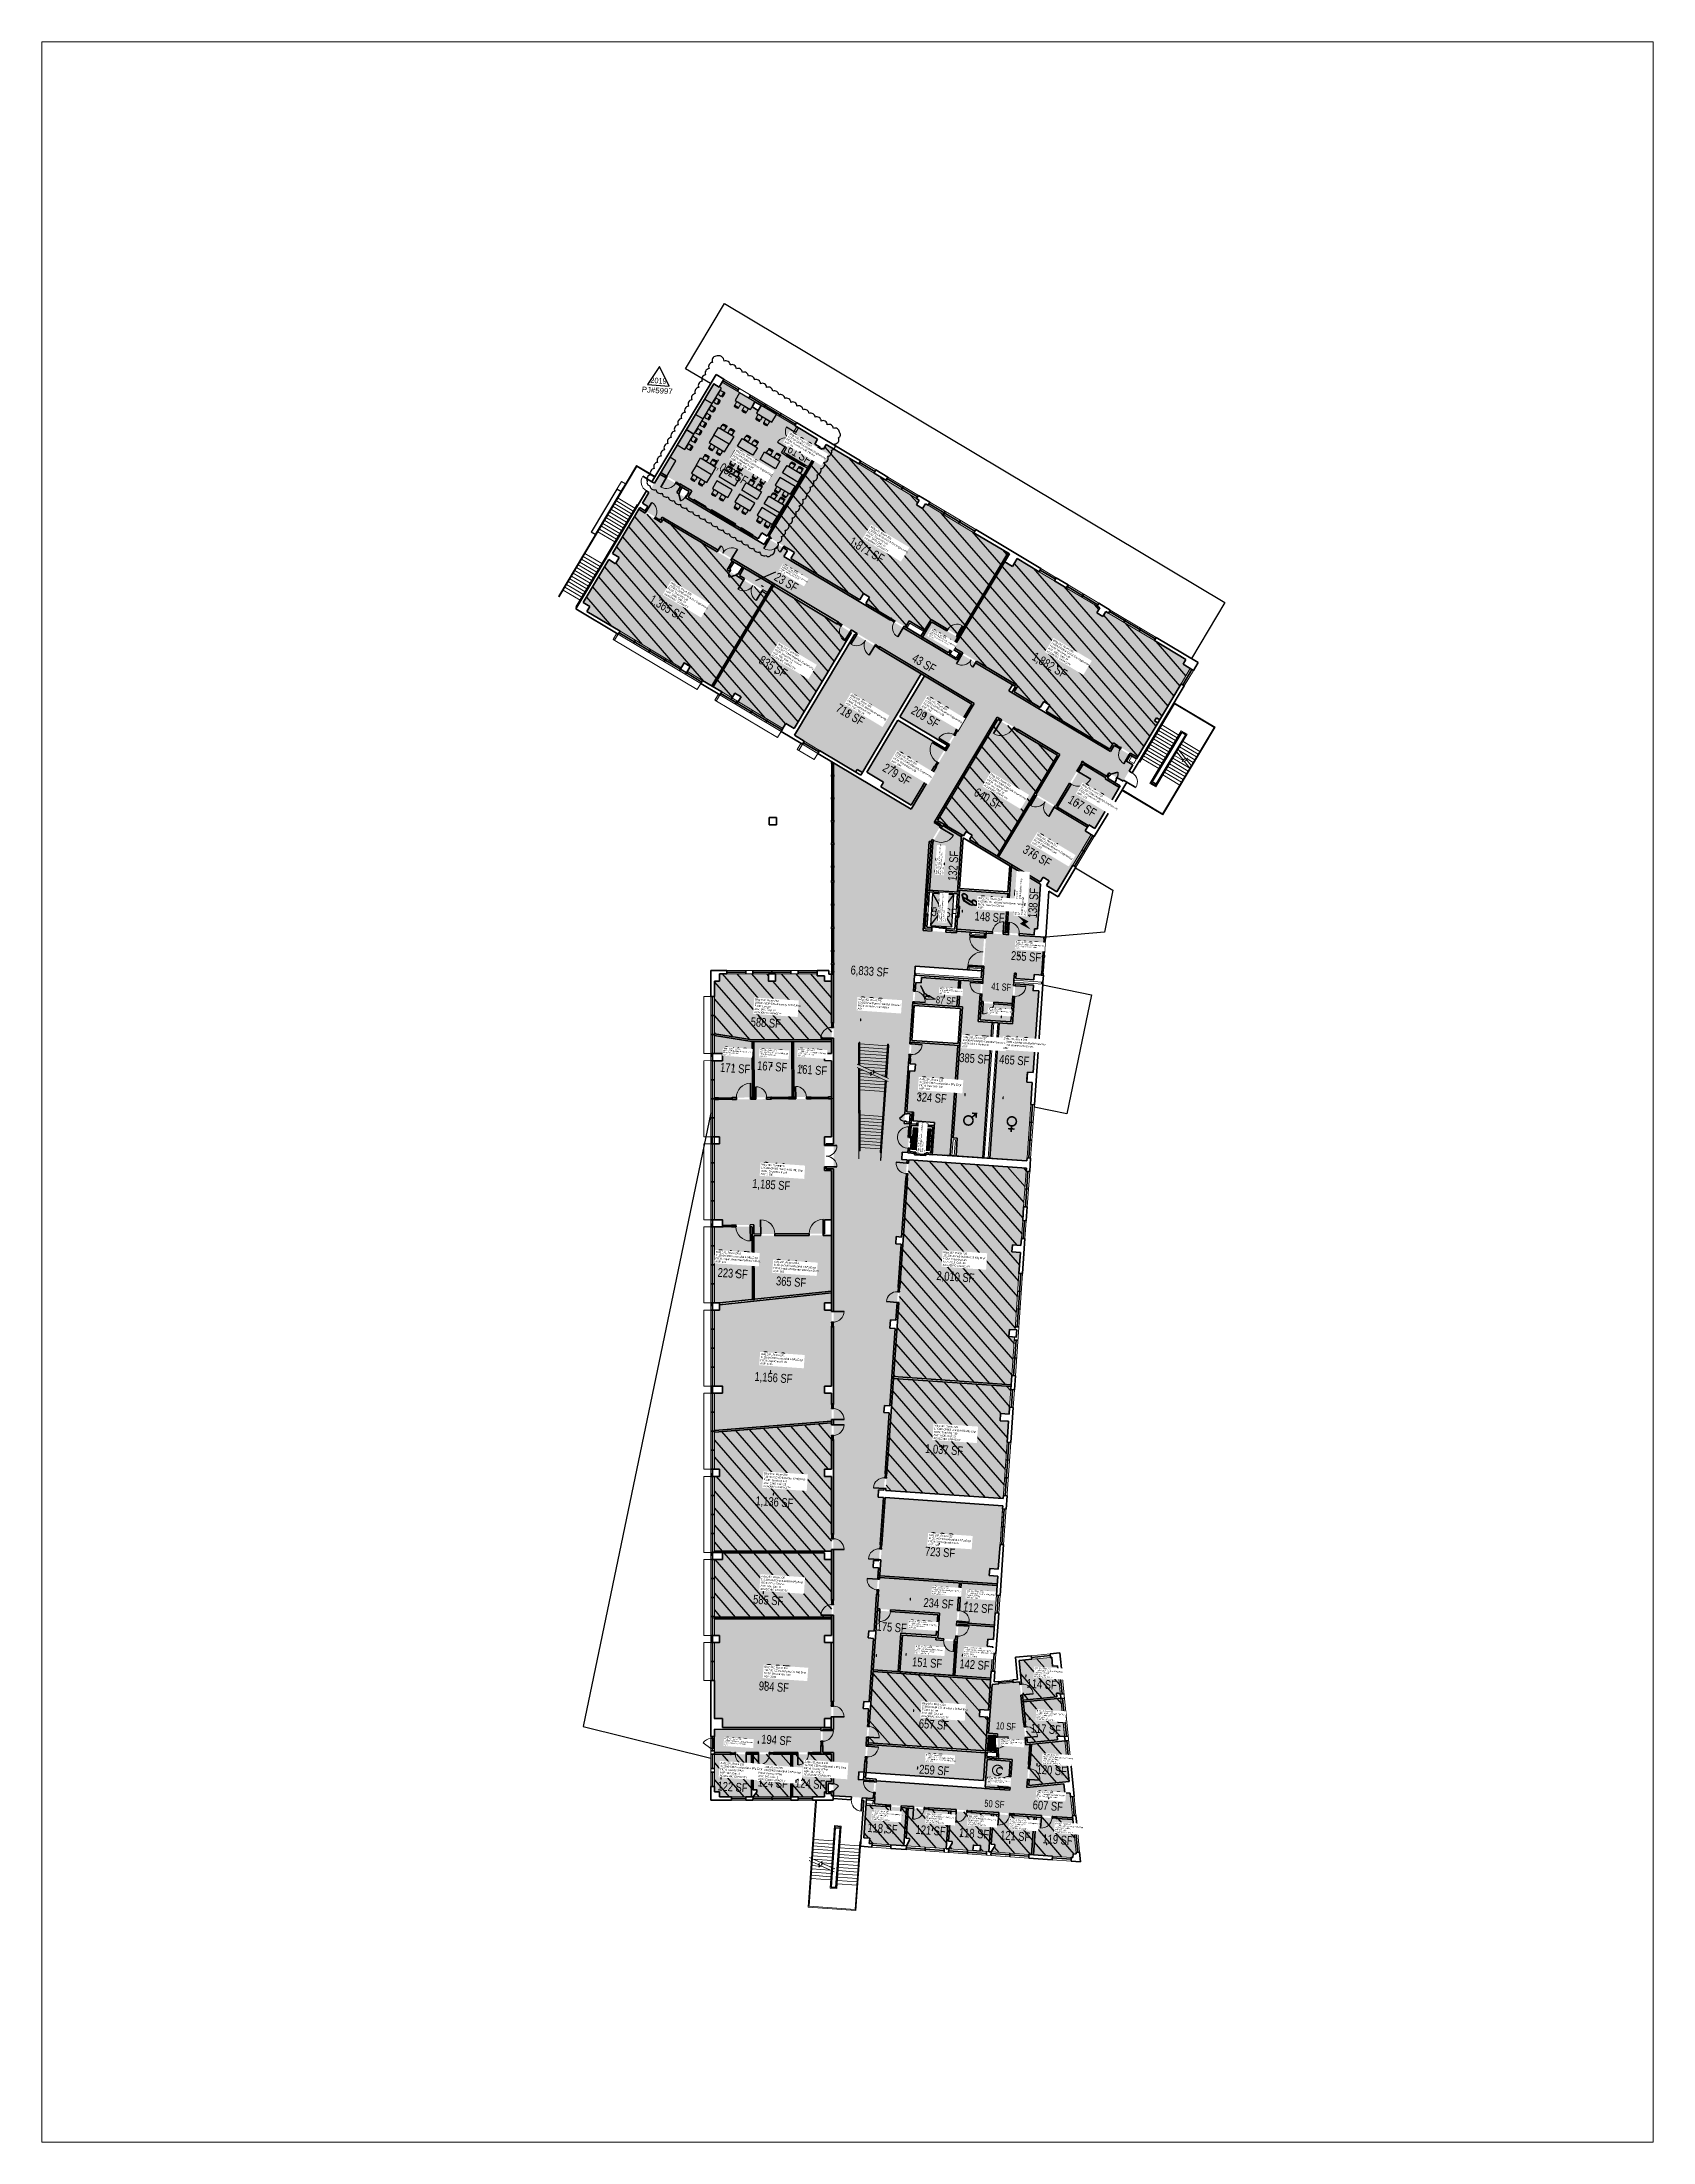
# Paper-space layout 'Layout1' of a CAD drawing. Header units: inches. Extents: x 0 to 8.2, y 0 to 10.7.
# The model-space entities are those that its viewports show. They can reach past a viewport. Long polylines and large blocks are cut down to what shows.
import ezdxf
from ezdxf.enums import TextEntityAlignment as Align

# ---------------------------------------------------------------- set-up
doc = ezdxf.new("R2010")
doc.units = ezdxf.units.IN
doc.header["$LTSCALE"] = 10
doc.header["$MEASUREMENT"] = 0
doc.layers.get('0').update_dxf_attribs({"linetype": 'CONTINUOUS'})
doc.layers.get('Defpoints').update_dxf_attribs({"linetype": 'CONTINUOUS'})
for name, color, linetype in [('A-DOOR', 2, 'CONTINUOUS'), ('A-FLOR', 3, 'CONTINUOUS'), ('A-GLAZ', 1, 'CONTINUOUS'), ('A-IDEN-ICON', 4, 'CONTINUOUS'), ('A-IDEN-RNUM', 7, 'CONTINUOUS'), ('A-IDEN-SNUM', 4, 'CONTINUOUS'), ('A-IDEN-VNUM', 4, 'CONTINUOUS'), ('A-ROOF', 2, 'CONTINUOUS'), ('A-WALL', 5, 'CONTINUOUS'), ('AREA-TEXT', 3, 'CONTINUOUS'), ('I-FURN', 2, 'CONTINUOUS'), ('Rooms-Capacity', 4, 'CONTINUOUS'), ('Rooms-Category-Color', 7, 'CONTINUOUS'), ('Rooms-College-Color', 7, 'CONTINUOUS'), ('Rooms-Department-Color', 7, 'CONTINUOUS'), ('Rooms-Division-Color', 7, 'CONTINUOUS'), ('Rooms-Information', 7, 'CONTINUOUS')]:
    doc.layers.add(name, color=color, linetype=linetype)
doc.layers.add('A-REV', color=1, linetype='CONTINUOUS', true_color=0xff0000)
doc.styles.add('Arial', font='arial.ttf')
doc.styles.add('CP_AREA', font='arial.ttf', dxfattribs={"height": 15})
doc.styles.add('CP_ROOMVNUMBER', font='arial.ttf', dxfattribs={"width": 0.85, "height": 0.075})
doc.styles.add('ROOMSNUMBER', font='TXT.SHX', dxfattribs={"height": 1})

# ---------------------------------------------------------------- blocks, each defined once
blk = doc.blocks.new('CPWOMEN')
at = {"const_width": 0.015}
blk.add_lwpolyline([(-0.0375, 0, 1), (0.0475, 0, 1)], format="xyb", close=True, dxfattribs=at)
for points in [[(-0.025, -0.07), (0.035, -0.07)], [(0.005, -0.04), (0.005, -0.1)]]:
    blk.add_lwpolyline(points, dxfattribs=at)
blk = doc.blocks.new('CPMEN')
at = {"const_width": 0.015}
blk.add_lwpolyline([(-0.058, -0.02, 1), (0.028, -0.02, 1)], format="xyb", close=True, dxfattribs=at)
for points in [[(0.015, 0.01), (0.055, 0.05)], [(0.055, 0.01), (0.055, 0.05), (0.015, 0.05)]]:
    blk.add_lwpolyline(points, dxfattribs=at)
blk = doc.blocks.new('CPCUST')
for p, q in [((0.017, -0.064), (0.02, -0.047)), ((0.036, -0.07), (0.017, -0.064)), ((0.026, -0.041), (0.045, -0.041)), ((0.03, -0.034), (0.038, -0.03)), ((0.112, -0.063), (0.036, -0.07)), ((0.038, -0.03), (0.053, -0.032)), ((0.045, -0.041), (0.054, -0.051)), ((0.053, -0.032), (0.075, -0.048)), ((0.075, -0.048), (0.112, -0.063))]:
    blk.add_line(p, q)
at = {"const_width": 0.015}
blk.add_lwpolyline([(-0.03, 0.05), (0.01, -0.019)], dxfattribs=at)
at = {"const_width": 0.0075}
blk.add_lwpolyline([(-0.033, 0.048, 1), (-0.027, 0.052, 1)], format="xyb", close=True, dxfattribs=at)
blk.add_circle((0.016, -0.031), 0.0141)
blk = doc.blocks.new('CPELECT')
blk.add_lwpolyline([(0.062, 0.063, 0, 0.03, 0), (0.01, -0.017, 0.03, 0.03, 0), (-0.01, 0.007, 0.03, 0, 0), (-0.062, -0.073, 0.03, 0, 0)], format="xyseb")
blk = doc.blocks.new('CPPHONE')
for p, q in [((0.01, 0.025), (-0.02, -0.025)), ((0.017, 0.028), (-0.018, -0.033))]:
    blk.add_line(p, q)
for points in [[(0.036, 0.057), (0.042, 0.031), (0.038, 0.011), (0.008, -0.041), (-0.008, -0.056), (-0.034, -0.064)], [(0.033, 0.047), (0.037, 0.031), (0.033, 0.013), (0.004, -0.038), (-0.011, -0.051), (-0.026, -0.057)]]:
    blk.add_lwpolyline(points)
for points in [[(0.029, 0.079, 0.139889), (0.022, 0.08, 0.107118), (0.012, 0.078, 0.079812), (0.004, 0.072, 0.067459), (-0.003, 0.063, 0.067459), (-0.008, 0.051, 0.079812), (-0.009, 0.041, 0.107118), (-0.006, 0.032, 0.139889), (-0.001, 0.027, 0.139889), (0.006, 0.025, 0.107118), (0.015, 0.027, 0.079812), (0.024, 0.033, 0.067459), (0.031, 0.043, 0.067459), (0.036, 0.054, 0.079812), (0.037, 0.064, 0.107118), (0.034, 0.073, 0.139889)], [(0.026, 0.074, 0.139889), (0.022, 0.075, 0.107118), (0.014, 0.074, 0.079812), (0.007, 0.069, 0.067459), (0.001, 0.06, 0.067459), (-0.003, 0.05, 0.079812), (-0.004, 0.042, 0.107118), (-0.002, 0.034, 0.139889), (0.001, 0.031, 0.139889), (0.006, 0.03, 0.107118), (0.013, 0.032, 0.079812), (0.02, 0.037, 0.067459), (0.027, 0.045, 0.067459), (0.031, 0.055, 0.079812), (0.032, 0.064, 0.107118), (0.03, 0.071, 0.139889)], [(-0.026, -0.017, 0.139889), (-0.033, -0.015, 0.107118), (-0.043, -0.017, 0.079812), (-0.051, -0.023, 0.067459), (-0.058, -0.033, 0.067459), (-0.063, -0.044, 0.079812), (-0.064, -0.054, 0.107118), (-0.061, -0.063, 0.139889), (-0.056, -0.069, 0.139889), (-0.049, -0.07, 0.107118), (-0.04, -0.068, 0.079812), (-0.031, -0.062, 0.067459), (-0.024, -0.053, 0.067459), (-0.019, -0.041, 0.079812), (-0.018, -0.031, 0.107118), (-0.021, -0.022, 0.139889)], [(-0.029, -0.021, 0.139889), (-0.033, -0.02, 0.107118), (-0.041, -0.022, 0.079812), (-0.048, -0.027, 0.067459), (-0.054, -0.035, 0.067459), (-0.058, -0.045, 0.079812), (-0.059, -0.054, 0.107118), (-0.057, -0.061, 0.139889), (-0.054, -0.064, 0.139889), (-0.049, -0.065, 0.107118), (-0.042, -0.064, 0.079812), (-0.035, -0.059, 0.067459), (-0.028, -0.05, 0.067459), (-0.024, -0.04, 0.079812), (-0.023, -0.032, 0.107118), (-0.025, -0.024, 0.139889)]]:
    blk.add_lwpolyline(points, format="xyb", close=True)
blk = doc.blocks.new('CPBATH')
at = {"const_width": 0.0127}
for points in [[(0.057, 0.017, 0.861492), (-0.055, 0, 1)], [(-0.055, 0, 0.726902), (0.049, -0.034, 1)], [(0.057, 0.017, 0.729002), (-0.008, -0.004, 1)], [(-0.008, -0.004, 0.609468), (0.049, -0.034, 1)]]:
    blk.add_lwpolyline(points, format="xyb", dxfattribs=at)
at = {"const_width": 0.00637}
for points in [[(0.054, 0.015, 1), (0.06, 0.018, 1)], [(0.046, -0.035, 1), (0.051, -0.032, 1)]]:
    blk.add_lwpolyline(points, format="xyb", close=True, dxfattribs=at)
blk = doc.blocks.new('Furniture-Table_Chair')
at = {"layer": 'I-FURN'}
for p, q in [((-23, 36.6), (-23, 42.2)), ((-23, 33.8), (-23, 36.6)), ((-10.7, 30.8), (-19.3, 30.8)), ((-7, 36.6), (-7, 42.2)), ((-7, 33.9), (-7, 36.6)), ((7, 36.6), (7, 42.2)), ((7, 33.9), (7, 36.6)), ((10.7, 30.8), (19.3, 30.8)), ((23, 36.6), (23, 42.2)), ((23, 33.8), (23, 36.6))]:
    blk.add_line(p, q, dxfattribs=at)
blk.add_lwpolyline([(-30, 0), (30, 0), (30, 30), (-30, 30)], close=True, dxfattribs=at)
at = {"layer": 'I-FURN', "linetype": 'Continuous'}
for centre, radius, start, end in [((-21, 46.3), 2.03, 99.89884, 279.75221), ((-19.1, 34.8), 4.06, 194.16656, 265.9234), ((-15, 18.3), 30.7, 78.08993, 101.91007), ((-14.3, 11.5), 33.5, 91.15667, 100.87136), ((-15.7, 11.5), 33.5, 79.12864, 88.84333), ((-10.9, 34.8), 4.06, 274.0766, 346.74342), ((-9, 46.3), 2.03, 260.24779, 80.10116), ((9, 46.3), 2.03, 99.89884, 279.75221), ((10.9, 34.8), 4.06, 193.25658, 265.9234), ((15, 18.3), 30.7, 78.08993, 101.91007), ((15.7, 11.5), 33.5, 91.15667, 100.87136), ((14.3, 11.5), 33.5, 79.12864, 88.84333), ((19.1, 34.8), 4.06, 274.0766, 345.83344), ((21, 46.3), 2.03, 260.24779, 80.10116)]:
    blk.add_arc(centre, radius, start, end, dxfattribs=at)
at = {"layer": 'I-FURN'}
for centre, radius, start, end in [((-21, 41.9), 2.02, 100.03066, 171.65171), ((-15, 4.4), 43.5, 79.62106, 100.37894), ((-15, 16), 28.6, 77.1708, 102.8292), ((-9, 41.9), 2.02, 8.34829, 79.96934), ((9, 41.9), 2.02, 100.03066, 171.65171), ((15, 4.4), 43.5, 79.62106, 100.37894), ((15, 16), 28.6, 77.1708, 102.8292), ((21, 41.9), 2.02, 8.34829, 79.96934)]:
    blk.add_arc(centre, radius, start, end, dxfattribs=at)
blk = doc.blocks.new('ProjectRev')
at = {"transparency": 16777216}
for p, q in [((0, 0.122), (-0.122, -0.089)), ((0.122, -0.089), (0, 0.122)), ((-0.122, -0.089), (0.122, -0.089))]:
    blk.add_line(p, q, dxfattribs=at)
at = {"transparency": 16777216, "insert": (-0.18, -0.115), "char_height": 0.0625, "attachment_point": 1, "style": 'Arial'}
blk.add_mtext_dynamic_manual_height_columns('PJ#', width=0.24749, gutter_width=0.312, heights=[0], dxfattribs=at)
at = {"transparency": 16777216, "style": 'Arial', "width": 0.75}
blk.add_attdef('YEAR', text='', height=0.0625, dxfattribs=at).set_placement((0, -0.036), align=Align.MIDDLE_CENTER)
at = {"transparency": 16777216, "style": 'Arial'}
blk.add_attdef('PROJECT', text='', height=0.0625, dxfattribs=at).set_placement((-0.028, -0.115), align=Align.TOP_LEFT)

msp = doc.modelspace()

# ---------------------------------------------------------------- hatches: boundary and pattern name
at = {"layer": 'Rooms-Capacity'}
h = msp.add_hatch(dxfattribs=at)
h.set_pattern_fill('ANSI31', color=256, scale=300, style=0)
h.paths.add_polyline_path([(-1736.3, 620.8), (-1722.8, 647.6), (-1750.4, 661.6), (-1604.1, 950.6), (-1587.1, 942), (-1576.3, 963.5), (-1593.3, 972), (-1451.3, 1252.5), (-1434.3, 1243.9), (-1421.4, 1269.5), (-1242.1, 1178.7), (-1247.9, 1167.1), (-1237.2, 1161.7), (-1231.3, 1173.3), (-1110.9, 1112.3), (-1153.4, 1028.4), (-1131.9, 1017.6), (-1244.4, 795.4), (-1265.8, 806.3), (-1276.7, 784.9), (-1255.3, 774), (-1301.3, 683), (-1322.7, 693.8), (-1436.6, 469)])
h = msp.add_hatch(dxfattribs=at)
h.set_pattern_fill('ANSI31', color=256, scale=300, style=0)
h.paths.add_polyline_path([(2473.3, 1145), (2587.6, 1164.4), (2589.4, 1153.8), (2601, 1153.8), (2601, 1020.7), (2473.3, 1020.7)])
h = msp.add_hatch(dxfattribs=at)
h.set_pattern_fill('ANSI31', color=256, scale=300, style=0)
h.paths.add_polyline_path([(1933, 1035.9), (1962.8, 1041), (1960, 1057.8), (2054.7, 1073.8), (2051.9, 1066.3), (2052.9, 1060.4), (2064.8, 1062.4), (2083.9, 950.1), (1951.4, 927.6)])
h = msp.add_hatch(dxfattribs=at)
h.set_pattern_fill('ANSI31', color=256, scale=300, style=0)
h.paths.add_polyline_path([(2068.5, 1076.2), (2124.6, 1085.7), (2127.4, 1069), (2151.1, 1073), (2148.3, 1089.7), (2195.7, 1097.8), (2195.9, 1078.6), (2196.9, 1072.7), (2208.7, 1074.7), (2225.8, 974.2), (2089.8, 951.1)])
h = msp.add_hatch(dxfattribs=at)
h.set_pattern_fill('ANSI31', color=256, scale=300, style=0)
h.paths.add_polyline_path([(2210.5, 1100.3), (2346.5, 1123.5), (2369.4, 988.7), (2229.4, 988.7)])
h = msp.add_hatch(dxfattribs=at)
h.set_pattern_fill('ANSI31', color=256, scale=300, style=0)
h.paths.add_polyline_path([(2473.3, 1014.7), (2601, 1014.7), (2601, 877.7), (2581.3, 888.7), (2575.3, 888.7), (2575.3, 876.7), (2473.3, 876.7)])
h = msp.add_hatch(dxfattribs=at)
h.set_pattern_fill('ANSI31', color=256, scale=300, style=0)
h.paths.add_polyline_path([(2473.3, 870.7), (2601, 870.7), (2601, 840.7), (2582.4, 840.7), (2582.4, 816.7), (2601, 816.7), (2601, 734.7), (2581.3, 744.7), (2575.3, 744.7), (2575.3, 732.7), (2473.3, 732.7)])
h = msp.add_hatch(dxfattribs=at)
h.set_pattern_fill('ANSI31', color=256, scale=300, style=0)
h.paths.add_polyline_path([(-1205, 634.2), (-1099.3, 843), (-746, 664.1), (-794.8, 567.8), (-810.8, 575.9), (-821.7, 554.5), (-805.6, 546.4), (-851.7, 455.4)])
h = msp.add_hatch(dxfattribs=at)
h.set_pattern_fill('ANSI31', color=256, scale=300, style=0)
h.paths.add_polyline_path([(295.3, 438.7), (295.3, 835.7), (556.3, 835.7), (556.3, 806.7), (580.3, 806.7), (580.3, 835.7), (841.3, 835.7), (841.3, 816.7), (865.3, 816.7), (865.3, 835.7), (1027.3, 835.7), (1027.3, 438.7)])
h = msp.add_hatch(dxfattribs=at)
h.set_pattern_fill('ANSI31', color=256, scale=300, style=0)
h.paths.add_polyline_path([(1033.3, 438.7), (1033.3, 835.7), (1126.3, 835.7), (1126.3, 806.7), (1150.3, 806.7), (1150.3, 835.7), (1411.3, 835.7), (1411.3, 438.7)])
h = msp.add_hatch(dxfattribs=at)
h.set_pattern_fill('ANSI31', color=256, scale=300, style=0)
h.paths.add_polyline_path([(2023.3, 835.7), (2125.3, 835.7), (2125.3, 806.7), (2149.3, 806.7), (2149.3, 835.7), (2263.3, 835.7), (2263.3, 438.7), (2023.3, 438.7)])
h = msp.add_hatch(dxfattribs=at)
h.set_pattern_fill('ANSI31', color=256, scale=300, style=0)
h.paths.add_polyline_path([(2473.3, 726.7), (2601, 726.7), (2601, 591.7), (2581.3, 600.7), (2575.3, 600.7), (2575.3, 588.7), (2473.3, 588.7)])
h = msp.add_hatch(dxfattribs=at)
h.set_pattern_fill('ANSI31', color=256, scale=300, style=0)
h.paths.add_polyline_path([(-1764.5, -178.7), (-2075, -21.5), (-2071.8, -15.3), (-2088.8, -6.7), (-1923.9, 319), (-1906.9, 310.4), (-1896.1, 331.8), (-1913.1, 340.4), (-1766.7, 629.4), (-1477.1, 482.8), (-1525.8, 386.4), (-1488.1, 367.3), (-1515.2, 313.8), (-1493.8, 302.9), (-1564, 163.7), (-1585.6, 174.6), (-1596.5, 153.2), (-1574.8, 142.2), (-1696.8, -98.6), (-1718.4, -87.7)])
h = msp.add_hatch(dxfattribs=at)
h.set_pattern_fill('ANSI31', color=256, scale=300, style=0)
h.paths.add_polyline_path([(2473.3, 582.7), (2601, 582.7), (2601, 466.6), (2584, 466.6), (2584, 446.7), (2473.3, 446.7)])
h = msp.add_hatch(dxfattribs=at)
h.set_pattern_fill('ANSI31', color=256, scale=300, style=0)
h.paths.add_polyline_path([(1635.9, 247.8), (1657.8, 249.4), (1656.2, 273.3), (1849.7, 286.8), (1877.2, -107.2), (1683.7, -120.7), (1681.8, -93.8), (1659.9, -95.3)])
h = msp.add_hatch(dxfattribs=at)
h.set_pattern_fill('ANSI31', color=256, scale=300, style=0)
h.paths.add_polyline_path([(2310.6, 319.1), (2402.3, 325.5), (2403.6, 307.5), (2437.5, 309.9), (2437.9, 303.9), (2454.9, 305.1), (2462.4, 197.4), (2319.8, 187.4)])
h = msp.add_hatch(dxfattribs=at)
h.set_pattern_fill('ANSI31', color=256, scale=300, style=0)
h.paths.add_polyline_path([(1197.3, 241.2), (1352.9, 252.1), (1354.6, 228.1), (1378.5, 229.8), (1376.8, 253.8), (1628.2, 271.3), (1655.8, -122.7), (1404.4, -140.3), (1403.2, -123.3), (1379.3, -125), (1380.5, -141.9), (1255.8, -150.7)])
h = msp.add_hatch(dxfattribs=at)
h.set_pattern_fill('ANSI31', color=256, scale=300, style=0)
h.paths.add_polyline_path([(-70.9, -116.2), (-82.8, -244.3), (-259.5, -256.6), (-260.7, -239.7), (-284.7, -241.3), (-296.2, -76.7), (-272.2, -75.1), (-273.9, -51.1), (-297.9, -52.8), (-307.6, 86.9), (-301.6, 87.3), (-303.4, 112.2), (-285.4, 113.5), (-287.1, 137.4), (-89.6, 151.2)])
h = msp.add_hatch(dxfattribs=at)
h.set_pattern_fill('ANSI31', color=256, scale=300, style=0)
h.paths.add_polyline_path([(2320.2, 181.4), (2462.8, 191.4), (2471.6, 65.7), (2453.8, 76.4), (2447.9, 76), (2449.1, 64.1), (2329, 55.7)])
h = msp.add_hatch(dxfattribs=at)
h.set_pattern_fill('ANSI31', color=256, scale=300, style=0)
h.paths.add_polyline_path([(-1601.1, -151.1), (-1462.7, 122.5), (-1126.5, -47.7), (-1141.5, -77.2), (-1124.5, -85.8), (-1203.8, -242.3), (-1220.7, -233.7), (-1231.6, -255.2), (-1214.6, -263.7), (-1248.1, -329.8)])
h = msp.add_hatch(dxfattribs=at)
h.set_pattern_fill('ANSI31', color=256, scale=300, style=0)
h.paths.add_polyline_path([(2329.4, 49.7), (2472.1, 59.7), (2479.6, -48), (2462.6, -49.2), (2463.8, -66.2), (2338.1, -75)])
h = msp.add_hatch(dxfattribs=at)
h.set_pattern_fill('ANSI31', color=256, scale=300, style=0)
h.paths.add_polyline_path([(-1571.9, -172.7), (-1644, -310.4), (-1675.4, -294.5), (-1798.5, -538.1), (-1787.8, -543.5), (-1827.3, -621.6), (-1672.1, -700.1), (-1660.1, -676.5), (-1638.7, -687.3), (-1650.7, -711), (-1500.8, -786.9), (-1488.8, -763.2), (-1471.8, -771.8), (-1304.7, -441.7), (-1321.7, -433.1), (-1310.8, -411.7), (-1293.9, -420.3), (-1250.8, -335.2)])
at = {"layer": 'Rooms-Category-Color', "true_color": 0xe3f498}
for points in [[(-1736.3, 620.8), (-1722.8, 647.6), (-1750.4, 661.6), (-1604.1, 950.6), (-1587.1, 942), (-1576.3, 963.5), (-1593.3, 972), (-1451.3, 1252.5), (-1434.3, 1243.9), (-1421.4, 1269.5), (-1242.1, 1178.7), (-1247.9, 1167.1), (-1237.2, 1161.7), (-1231.3, 1173.3), (-1110.9, 1112.3), (-1153.4, 1028.4), (-1131.9, 1017.6), (-1244.4, 795.4), (-1265.8, 806.3), (-1276.7, 784.9), (-1255.3, 774), (-1301.3, 683), (-1322.7, 693.8), (-1436.6, 469)], [(-1005.5, 1058.9), (-1030.7, 1009.1), (-1034.4, 1011), (-1074.7, 931.4), (-924.8, 855.5), (-870.1, 963.5), (-872.5, 964.7), (-861.6, 986.1)], [(-957.4, 777.9), (-864.8, 960.8), (-851, 953.8), (-840.2, 975.2), (-639.8, 873.8), (-658.6, 836.7), (-674.6, 844.9), (-685.5, 823.5), (-669.4, 815.3), (-743.3, 669.5)], [(-1205, 634.2), (-1099.3, 843), (-746, 664.1), (-794.8, 567.8), (-810.8, 575.9), (-821.7, 554.5), (-805.6, 546.4), (-851.7, 455.4)], [(295.3, 438.7), (295.3, 835.7), (556.3, 835.7), (556.3, 806.7), (580.3, 806.7), (580.3, 835.7), (841.3, 835.7), (841.3, 816.7), (865.3, 816.7), (865.3, 835.7), (1027.3, 835.7), (1027.3, 438.7)], [(1033.3, 438.7), (1033.3, 835.7), (1126.3, 835.7), (1126.3, 806.7), (1150.3, 806.7), (1150.3, 835.7), (1411.3, 835.7), (1411.3, 438.7)], [(1435.3, 835.7), (1649.3, 835.7), (1649.3, 806.7), (1673.3, 806.7), (1673.3, 835.7), (1699.3, 835.7), (1699.3, 438.7), (1435.3, 438.7)], [(-1764.5, -178.7), (-2075, -21.5), (-2071.8, -15.3), (-2088.8, -6.7), (-1923.9, 319), (-1906.9, 310.4), (-1896.1, 331.8), (-1913.1, 340.4), (-1766.7, 629.4), (-1477.1, 482.8), (-1525.8, 386.4), (-1488.1, 367.3), (-1515.2, 313.8), (-1493.8, 302.9), (-1564, 163.7), (-1585.6, 174.6), (-1596.5, 153.2), (-1574.8, 142.2), (-1696.8, -98.6), (-1718.4, -87.7)], [(-100.7, 576.8), (-100.7, 420.7), (-27.6, 420.7), (-27.6, 438.7), (-3.6, 438.7), (-3.6, 420.7), (134, 420.7), (134, 443.7), (163.5, 443.7), (163.5, 516), (271.3, 516), (271.3, 576.8)], [(-1251, 543.2), (-1106.5, 470), (-1190.5, 304.1), (-1335, 377.3)], [(-802.2, 539.7), (-835.5, 474.1), (-777.6, 444.7), (-615.6, 444.7), (-615.6, 539.7)], [(-1517.7, 389.1), (-1471.7, 480.1), (-1417.9, 452.8), (-1463.9, 361.9)], [(-1095.8, 464.6), (-896.9, 363.9), (-951.1, 256.8), (-968, 265.4), (-997.8, 206.6), (-1179.8, 298.7)], [(-1458.4, 133.7), (-1340.5, 366.6), (-995.2, 191.8), (-1004.2, 174), (-995.3, 169.5), (-1104.2, -45.6)], [(1855.7, 287.2), (1911.5, 291.2), (1913.2, 267.2), (1937.2, 268.9), (1935.6, 291.6), (2190.9, 309.5), (2192.5, 286.7), (2222.5, 288.8), (2246.5, -54.3), (2216.5, -56.4), (2218.4, -83.4), (1963, -101.2), (1961.8, -84.3), (1937.9, -85.9), (1939.1, -102.9), (1883.2, -106.8)], [(760.4, 210.7), (794.3, 213), (795.9, 189.1), (819.9, 190.8), (818.2, 214.7), (1073.6, 232.6), (1075.3, 208.6), (1099.2, 210.3), (1097.5, 234.2), (1191.3, 240.8), (1249.8, -151.1), (1125.1, -159.8), (1123.2, -132.9), (1099.3, -134.5), (1101.1, -161.5), (845.8, -179.3), (844.6, -162.4), (826.6, -163.6)], [(1197.3, 241.2), (1352.9, 252.1), (1354.6, 228.1), (1378.5, 229.8), (1376.8, 253.8), (1628.2, 271.3), (1655.8, -122.7), (1404.4, -140.3), (1403.2, -123.3), (1379.3, -125), (1380.5, -141.9), (1255.8, -150.7)], [(-83.6, 151.6), (-43.7, 154.4), (-42, 130.5), (-18.1, 132.2), (-19.7, 156.1), (102, 164.6), (111.7, 38), (-74.6, 23.7)], [(107.9, 165.1), (235.6, 174), (237.3, 150), (351, 158), (349.4, 181.9), (514.9, 193.5), (516.6, 169.6), (563.2, 172.8), (581.1, -64.6), (550.4, -67), (558.6, -172.4), (540.6, -173.6), (542.5, -200.5), (287.1, -218.4), (285.9, -201.4), (262, -203.1), (263.2, -220.1), (138.3, -228.8)], [(-74.2, 17.7), (112.2, 32), (122, -95.6), (-65.3, -110)], [(-2266.3, -399.3), (-2256.5, -380.1), (-2273.5, -371.6), (-2215.2, -256.5), (-2198.2, -265.1), (-2187.4, -243.6), (-2204.4, -235.1), (-2140.7, -109.3), (-2049.7, -155.4), (-2003.6, -64.4), (-1767.2, -184.1), (-1776.7, -202.8), (-1755.3, -213.6), (-1879.5, -458.9), (-1900.9, -448.1), (-1955.8, -556.5)], [(-2138, -103.9), (-2052.3, -147.3), (-2009, -61.6), (-2077.7, -26.9), (-2087.2, -45.6), (-2104.1, -37)], [(-64.9, -116.3), (122.4, -101.6), (132.3, -229.2), (7.8, -237.9), (5.9, -211), (-18, -212.7), (-16.1, -239.6), (-76.8, -243.8)], [(-1571.9, -172.7), (-1644, -310.4), (-1675.4, -294.5), (-1798.5, -538.1), (-1787.8, -543.5), (-1827.3, -621.6), (-1672.1, -700.1), (-1660.1, -676.5), (-1638.7, -687.3), (-1650.7, -711), (-1500.8, -786.9), (-1488.8, -763.2), (-1471.8, -771.8), (-1304.7, -441.7), (-1321.7, -433.1), (-1310.8, -411.7), (-1293.9, -420.3), (-1250.8, -335.2)], [(-1605, -155.8), (-1577.2, -169.9), (-1628.6, -267.8), (-1655, -254.4)]]:
    msp.add_hatch(color=61, dxfattribs=at).paths.add_polyline_path(points)
at = {"layer": 'Rooms-Category-Color', "true_color": 0xadadad}
for points in [[(2023.4, 933.8), (2039, 841.7), (2203.3, 841.7), (2203.3, 871.7), (2286, 880.9), (2286, 926.7), (2389.3, 926.7), (2389.3, 474.7), (2467.3, 474.7), (2467.3, 1144), (2385.4, 1130.1), (2385.4, 1112), (2355.4, 1106.9), (2376.5, 982.7), (2230.5, 982.7), (2232.7, 969.3)], [(-1702.5, -122.6), (-1723.9, -111.8), (-1759.1, -181.4), (-1737.7, -192.2), (-1892.2, -497.3), (-1913.6, -486.5), (-1950.4, -559.2), (-1848.7, -610.7), (-1839, -591.5), (-1822.9, -599.7), (-1795.8, -546.1), (-1806.5, -540.7), (-1253.7, 551.3), (-883.4, 363.8), (-1020.5, 93.1), (2226.4, 319.2), (2228.9, 283.3), (2306.7, 288.7), (2304.2, 324.6), (2449.3, 334.8), (2449.3, 468.7), (2389.3, 468.7), (2389.3, 414.7), (2363.3, 414.7), (2363.3, 432.7), (2149.3, 432.7), (2149.3, 414.7), (2125.3, 414.7), (2125.3, 432.7), (1911.3, 432.7), (1911.3, 414.7), (1887.3, 414.7), (1887.3, 432.7), (1673.3, 432.7), (1673.3, 414.7), (1649.3, 414.7), (1649.3, 432.7), (1435.3, 432.7), (1435.3, 414.7), (1411.3, 414.7), (1411.3, 432.7), (1150.3, 432.7), (1150.3, 414.7), (1126.3, 414.7), (1126.3, 432.7), (865.3, 432.7), (865.3, 414.7), (837.3, 414.7), (837.3, 432.7), (580.3, 432.7), (580.3, 414.7), (556.3, 414.7), (556.3, 432.7), (295.3, 432.7), (295.3, 414.7), (271.3, 414.7), (271.3, 433.5), (174, 433.5), (174, 414.7), (-356.7, 414.7), (-356.7, 591.6), (-368.7, 591.6), (-368.7, 639.6), (-472.7, 639.6), (-472.7, 591.6), (-484.6, 591.6), (-484.6, 545.7), (-478.6, 545.7), (-478.6, 509.7), (-478.6, 432.7), (-779, 432.7), (-779, 438.7), (-832.8, 466), (-843.7, 444.6), (-1213, 631.6), (-1101.9, 851.1), (-962.7, 780.6), (-927.5, 850.2), (-1082.8, 928.8), (-1039.7, 1013.7), (-1052.1, 1020), (-1026.9, 1069.8), (-1030.6, 1071.6), (-1084.1, 1098.7), (-1095, 1077.3), (-1116.4, 1088.2), (-1145.3, 1031.1), (-1123.9, 1020.2), (-1303.8, 664.8), (-1325.2, 675.6), (-1417.6, 493.3), (-1396.1, 482.5)], [(2291.5, 921.2), (2383.8, 921.2), (2383.8, 843.2), (2291.5, 843.2)], [(2209.3, 866.4), (2261, 872.1), (2261, 841.7), (2209.3, 841.7)], [(-662, 816.7), (-510.6, 816.7), (-510.6, 806.7), (-490.6, 806.7), (-490.6, 714.7), (-713.6, 714.7)], [(-484.6, 840.7), (-356.7, 840.7), (-356.7, 816.7), (-338.7, 816.7), (-338.7, 755.7), (-356.7, 755.7), (-356.7, 749.7), (-254.7, 749.7), (-254.7, 645.6), (-484.6, 645.6)], [(-186, 710.8), (-186, 755.7), (-320.7, 755.7), (-320.7, 816.7), (-302.7, 816.7), (-302.7, 835.7), (-27.6, 835.7), (-27.6, 816.8), (6.3, 816.8), (6.3, 835.7), (271.3, 835.7), (271.3, 710.8)], [(-622.6, 708.7), (-490.6, 708.7), (-490.6, 545.7), (-531.4, 545.7), (-531.4, 549.5), (-568.9, 549.5), (-568.9, 545.7), (-622.6, 545.7)], [(-248.7, 749.7), (-192, 749.7), (-192, 645.6), (-248.7, 645.6)], [(-185.8, 686.8), (-186, 639.6), (-320.7, 639.6), (-320.7, 570.6), (-230.9, 570.6), (-230.9, 582.8), (211.1, 582.8), (211.1, 596.7), (271.3, 596.7), (271.3, 686.8)], [(-605.5, 528.2), (-605.5, 456.2), (-497.5, 456.2), (-497.5, 528.2)], [(-320.7, 564.6), (-231.6, 564.6), (-230.9, 420.7), (-302.7, 420.7), (-302.7, 438.7), (-320.7, 438.7)], [(187.3, 505.7), (187.3, 445.7), (259.3, 445.7), (259.3, 505.7)], [(2229.3, 277.3), (2307.1, 282.7), (2332.1, -75.4), (2254.3, -80.8)]]:
    msp.add_hatch(color=253, dxfattribs=at).paths.add_polyline_path(points)
at = {"layer": 'Rooms-Category-Color', "true_color": 0xfa9ba3}
for points in [[(2473.3, 1145), (2587.6, 1164.4), (2589.4, 1153.8), (2601, 1153.8), (2601, 1020.7), (2473.3, 1020.7)], [(1933, 1035.9), (1962.8, 1041), (1960, 1057.8), (2054.7, 1073.8), (2051.9, 1066.3), (2052.9, 1060.4), (2064.8, 1062.4), (2083.9, 950.1), (1951.4, 927.6)], [(2068.5, 1076.2), (2124.6, 1085.7), (2127.4, 1069), (2151.1, 1073), (2148.3, 1089.7), (2195.7, 1097.8), (2195.9, 1078.6), (2196.9, 1072.7), (2208.7, 1074.7), (2225.8, 974.2), (2089.8, 951.1)], [(2210.5, 1100.3), (2346.5, 1123.5), (2369.4, 988.7), (2229.4, 988.7)], [(2473.3, 1014.7), (2601, 1014.7), (2601, 877.7), (2581.3, 888.7), (2575.3, 888.7), (2575.3, 876.7), (2473.3, 876.7)], [(2473.3, 870.7), (2601, 870.7), (2601, 840.7), (2582.4, 840.7), (2582.4, 816.7), (2601, 816.7), (2601, 734.7), (2581.3, 744.7), (2575.3, 744.7), (2575.3, 732.7), (2473.3, 732.7)], [(1705.1, 835.7), (1838, 835.7), (1838, 714.7), (1705.1, 714.7)], [(1844, 835.7), (1887.3, 835.7), (1887.3, 816.7), (1911.3, 816.7), (1911.3, 835.7), (2017.3, 835.7), (2017.3, 714.7), (1844, 714.7)], [(1811.1, 438.7), (1705.1, 438.7), (1705.1, 708.7), (1896, 708.7), (1896, 648.7), (1811.1, 648.7)], [(2017.3, 708.7), (1902, 708.7), (1902, 642.7), (1893.3, 642.7), (1893.3, 528.7), (2017.3, 528.7)], [(2473.3, 726.7), (2601, 726.7), (2601, 591.7), (2581.3, 600.7), (2575.3, 600.7), (2575.3, 588.7), (2473.3, 588.7)], [(1817.1, 642.7), (1887.3, 642.7), (1887.3, 522.7), (2017.3, 522.7), (2017.3, 438.7), (1817.1, 438.7)], [(2473.3, 582.7), (2601, 582.7), (2601, 466.6), (2584, 466.6), (2584, 446.7), (2473.3, 446.7)], [(1635.9, 247.8), (1657.8, 249.4), (1656.2, 273.3), (1849.7, 286.8), (1877.2, -107.2), (1683.7, -120.7), (1681.8, -93.8), (1659.9, -95.3)], [(2310.6, 319.1), (2402.3, 325.5), (2403.6, 307.5), (2437.5, 309.9), (2437.9, 303.9), (2454.9, 305.1), (2462.4, 197.4), (2319.8, 187.4)], [(2320.2, 181.4), (2462.8, 191.4), (2471.6, 65.7), (2453.8, 76.4), (2447.9, 76), (2449.1, 64.1), (2329, 55.7)], [(2329.4, 49.7), (2472.1, 59.7), (2479.6, -48), (2462.6, -49.2), (2463.8, -66.2), (2338.1, -75)]]:
    msp.add_hatch(color=241, dxfattribs=at).paths.add_polyline_path(points)
at = {"layer": 'Rooms-Category-Color', "true_color": 0xffff64}
for points in [[(2023.3, 835.7), (2125.3, 835.7), (2125.3, 806.7), (2149.3, 806.7), (2149.3, 835.7), (2263.3, 835.7), (2263.3, 438.7), (2023.3, 438.7)], [(-70.9, -116.2), (-82.8, -244.3), (-259.5, -256.6), (-260.7, -239.7), (-284.7, -241.3), (-296.2, -76.7), (-272.2, -75.1), (-273.9, -51.1), (-297.9, -52.8), (-307.6, 86.9), (-301.6, 87.3), (-303.4, 112.2), (-285.4, 113.5), (-287.1, 137.4), (-89.6, 151.2)], [(-1601.1, -151.1), (-1462.7, 122.5), (-1126.5, -47.7), (-1141.5, -77.2), (-1124.5, -85.8), (-1203.8, -242.3), (-1220.7, -233.7), (-1231.6, -255.2), (-1214.6, -263.7), (-1248.1, -329.8)]]:
    msp.add_hatch(color=51, dxfattribs=at).paths.add_polyline_path(points)
at = {"layer": 'Rooms-Category-Color', "true_color": 0xe3c5e1}
for points in [[(2269.3, 835.7), (2363.3, 835.7), (2363.3, 438.7), (2269.3, 438.7)], [(567.2, 197.1), (587.1, -64.1), (800.6, -47.7), (754.4, 210.2)], [(556.8, -72.5), (801.1, -53.7), (820.6, -164.1), (821.8, -181), (566.4, -198.9)]]:
    msp.add_hatch(color=254, dxfattribs=at).paths.add_polyline_path(points)
at = {"layer": 'Rooms-College-Color', "true_color": 0x99d7b2}
for points in [[(-1736.3, 620.8), (-1722.8, 647.6), (-1750.4, 661.6), (-1604.1, 950.6), (-1587.1, 942), (-1576.3, 963.5), (-1593.3, 972), (-1451.3, 1252.5), (-1434.3, 1243.9), (-1421.4, 1269.5), (-1242.1, 1178.7), (-1247.9, 1167.1), (-1237.2, 1161.7), (-1231.3, 1173.3), (-1110.9, 1112.3), (-1153.4, 1028.4), (-1131.9, 1017.6), (-1244.4, 795.4), (-1265.8, 806.3), (-1276.7, 784.9), (-1255.3, 774), (-1301.3, 683), (-1322.7, 693.8), (-1436.6, 469)], [(2473.3, 1145), (2587.6, 1164.4), (2589.4, 1153.8), (2601, 1153.8), (2601, 1020.7), (2473.3, 1020.7)], [(1933, 1035.9), (1962.8, 1041), (1960, 1057.8), (2054.7, 1073.8), (2051.9, 1066.3), (2052.9, 1060.4), (2064.8, 1062.4), (2083.9, 950.1), (1951.4, 927.6)], [(2068.5, 1076.2), (2124.6, 1085.7), (2127.4, 1069), (2151.1, 1073), (2148.3, 1089.7), (2195.7, 1097.8), (2195.9, 1078.6), (2196.9, 1072.7), (2208.7, 1074.7), (2225.8, 974.2), (2089.8, 951.1)], [(2210.5, 1100.3), (2346.5, 1123.5), (2369.4, 988.7), (2229.4, 988.7)], [(-1005.5, 1058.9), (-1030.7, 1009.1), (-1034.4, 1011), (-1074.7, 931.4), (-924.8, 855.5), (-870.1, 963.5), (-872.5, 964.7), (-861.6, 986.1)], [(2473.3, 1014.7), (2601, 1014.7), (2601, 877.7), (2581.3, 888.7), (2575.3, 888.7), (2575.3, 876.7), (2473.3, 876.7)], [(-957.4, 777.9), (-864.8, 960.8), (-851, 953.8), (-840.2, 975.2), (-639.8, 873.8), (-658.6, 836.7), (-674.6, 844.9), (-685.5, 823.5), (-669.4, 815.3), (-743.3, 669.5)], [(2209.3, 866.4), (2261, 872.1), (2261, 841.7), (2209.3, 841.7)], [(2473.3, 870.7), (2601, 870.7), (2601, 840.7), (2582.4, 840.7), (2582.4, 816.7), (2601, 816.7), (2601, 734.7), (2581.3, 744.7), (2575.3, 744.7), (2575.3, 732.7), (2473.3, 732.7)], [(-1205, 634.2), (-1099.3, 843), (-746, 664.1), (-794.8, 567.8), (-810.8, 575.9), (-821.7, 554.5), (-805.6, 546.4), (-851.7, 455.4)], [(295.3, 438.7), (295.3, 835.7), (556.3, 835.7), (556.3, 806.7), (580.3, 806.7), (580.3, 835.7), (841.3, 835.7), (841.3, 816.7), (865.3, 816.7), (865.3, 835.7), (1027.3, 835.7), (1027.3, 438.7)], [(1033.3, 438.7), (1033.3, 835.7), (1126.3, 835.7), (1126.3, 806.7), (1150.3, 806.7), (1150.3, 835.7), (1411.3, 835.7), (1411.3, 438.7)], [(1435.3, 835.7), (1649.3, 835.7), (1649.3, 806.7), (1673.3, 806.7), (1673.3, 835.7), (1699.3, 835.7), (1699.3, 438.7), (1435.3, 438.7)], [(1705.1, 835.7), (1838, 835.7), (1838, 714.7), (1705.1, 714.7)], [(1844, 835.7), (1887.3, 835.7), (1887.3, 816.7), (1911.3, 816.7), (1911.3, 835.7), (2017.3, 835.7), (2017.3, 714.7), (1844, 714.7)], [(2269.3, 835.7), (2363.3, 835.7), (2363.3, 438.7), (2269.3, 438.7)], [(1811.1, 438.7), (1705.1, 438.7), (1705.1, 708.7), (1896, 708.7), (1896, 648.7), (1811.1, 648.7)], [(2017.3, 708.7), (1902, 708.7), (1902, 642.7), (1893.3, 642.7), (1893.3, 528.7), (2017.3, 528.7)], [(2473.3, 726.7), (2601, 726.7), (2601, 591.7), (2581.3, 600.7), (2575.3, 600.7), (2575.3, 588.7), (2473.3, 588.7)], [(1817.1, 642.7), (1887.3, 642.7), (1887.3, 522.7), (2017.3, 522.7), (2017.3, 438.7), (1817.1, 438.7)], [(-1764.5, -178.7), (-2075, -21.5), (-2071.8, -15.3), (-2088.8, -6.7), (-1923.9, 319), (-1906.9, 310.4), (-1896.1, 331.8), (-1913.1, 340.4), (-1766.7, 629.4), (-1477.1, 482.8), (-1525.8, 386.4), (-1488.1, 367.3), (-1515.2, 313.8), (-1493.8, 302.9), (-1564, 163.7), (-1585.6, 174.6), (-1596.5, 153.2), (-1574.8, 142.2), (-1696.8, -98.6), (-1718.4, -87.7)], [(-100.7, 576.8), (-100.7, 420.7), (-27.6, 420.7), (-27.6, 438.7), (-3.6, 438.7), (-3.6, 420.7), (134, 420.7), (134, 443.7), (163.5, 443.7), (163.5, 516), (271.3, 516), (271.3, 576.8)], [(2473.3, 582.7), (2601, 582.7), (2601, 466.6), (2584, 466.6), (2584, 446.7), (2473.3, 446.7)], [(-1251, 543.2), (-1106.5, 470), (-1190.5, 304.1), (-1335, 377.3)], [(-802.2, 539.7), (-835.5, 474.1), (-777.6, 444.7), (-615.6, 444.7), (-615.6, 539.7)], [(-1517.7, 389.1), (-1471.7, 480.1), (-1417.9, 452.8), (-1463.9, 361.9)], [(-1095.8, 464.6), (-896.9, 363.9), (-951.1, 256.8), (-968, 265.4), (-997.8, 206.6), (-1179.8, 298.7)], [(-1458.4, 133.7), (-1340.5, 366.6), (-995.2, 191.8), (-1004.2, 174), (-995.3, 169.5), (-1104.2, -45.6)], [(1635.9, 247.8), (1657.8, 249.4), (1656.2, 273.3), (1849.7, 286.8), (1877.2, -107.2), (1683.7, -120.7), (1681.8, -93.8), (1659.9, -95.3)], [(1855.7, 287.2), (1911.5, 291.2), (1913.2, 267.2), (1937.2, 268.9), (1935.6, 291.6), (2190.9, 309.5), (2192.5, 286.7), (2222.5, 288.8), (2246.5, -54.3), (2216.5, -56.4), (2218.4, -83.4), (1963, -101.2), (1961.8, -84.3), (1937.9, -85.9), (1939.1, -102.9), (1883.2, -106.8)], [(2310.6, 319.1), (2402.3, 325.5), (2403.6, 307.5), (2437.5, 309.9), (2437.9, 303.9), (2454.9, 305.1), (2462.4, 197.4), (2319.8, 187.4)], [(760.4, 210.7), (794.3, 213), (795.9, 189.1), (819.9, 190.8), (818.2, 214.7), (1073.6, 232.6), (1075.3, 208.6), (1099.2, 210.3), (1097.5, 234.2), (1191.3, 240.8), (1249.8, -151.1), (1125.1, -159.8), (1123.2, -132.9), (1099.3, -134.5), (1101.1, -161.5), (845.8, -179.3), (844.6, -162.4), (826.6, -163.6)], [(1197.3, 241.2), (1352.9, 252.1), (1354.6, 228.1), (1378.5, 229.8), (1376.8, 253.8), (1628.2, 271.3), (1655.8, -122.7), (1404.4, -140.3), (1403.2, -123.3), (1379.3, -125), (1380.5, -141.9), (1255.8, -150.7)], [(-83.6, 151.6), (-43.7, 154.4), (-42, 130.5), (-18.1, 132.2), (-19.7, 156.1), (102, 164.6), (111.7, 38), (-74.6, 23.7)], [(107.9, 165.1), (235.6, 174), (237.3, 150), (351, 158), (349.4, 181.9), (514.9, 193.5), (516.6, 169.6), (563.2, 172.8), (581.1, -64.6), (550.4, -67), (558.6, -172.4), (540.6, -173.6), (542.5, -200.5), (287.1, -218.4), (285.9, -201.4), (262, -203.1), (263.2, -220.1), (138.3, -228.8)], [(567.2, 197.1), (587.1, -64.1), (800.6, -47.7), (754.4, 210.2)], [(2320.2, 181.4), (2462.8, 191.4), (2471.6, 65.7), (2453.8, 76.4), (2447.9, 76), (2449.1, 64.1), (2329, 55.7)], [(-1601.1, -151.1), (-1462.7, 122.5), (-1126.5, -47.7), (-1141.5, -77.2), (-1124.5, -85.8), (-1203.8, -242.3), (-1220.7, -233.7), (-1231.6, -255.2), (-1214.6, -263.7), (-1248.1, -329.8)], [(-74.2, 17.7), (112.2, 32), (122, -95.6), (-65.3, -110)], [(2329.4, 49.7), (2472.1, 59.7), (2479.6, -48), (2462.6, -49.2), (2463.8, -66.2), (2338.1, -75)], [(-2266.3, -399.3), (-2256.5, -380.1), (-2273.5, -371.6), (-2215.2, -256.5), (-2198.2, -265.1), (-2187.4, -243.6), (-2204.4, -235.1), (-2140.7, -109.3), (-2049.7, -155.4), (-2003.6, -64.4), (-1767.2, -184.1), (-1776.7, -202.8), (-1755.3, -213.6), (-1879.5, -458.9), (-1900.9, -448.1), (-1955.8, -556.5)], [(-2138, -103.9), (-2052.3, -147.3), (-2009, -61.6), (-2077.7, -26.9), (-2087.2, -45.6), (-2104.1, -37)], [(556.8, -72.5), (801.1, -53.7), (820.6, -164.1), (821.8, -181), (566.4, -198.9)], [(-64.9, -116.3), (122.4, -101.6), (132.3, -229.2), (7.8, -237.9), (5.9, -211), (-18, -212.7), (-16.1, -239.6), (-76.8, -243.8)], [(-1571.9, -172.7), (-1644, -310.4), (-1675.4, -294.5), (-1798.5, -538.1), (-1787.8, -543.5), (-1827.3, -621.6), (-1672.1, -700.1), (-1660.1, -676.5), (-1638.7, -687.3), (-1650.7, -711), (-1500.8, -786.9), (-1488.8, -763.2), (-1471.8, -771.8), (-1304.7, -441.7), (-1321.7, -433.1), (-1310.8, -411.7), (-1293.9, -420.3), (-1250.8, -335.2)], [(-1605, -155.8), (-1577.2, -169.9), (-1628.6, -267.8), (-1655, -254.4)]]:
    msp.add_hatch(color=253, dxfattribs=at).paths.add_polyline_path(points)
at = {"layer": 'Rooms-College-Color', "true_color": 0xadadad}
for points in [[(2023.4, 933.8), (2039, 841.7), (2203.3, 841.7), (2203.3, 871.7), (2286, 880.9), (2286, 926.7), (2389.3, 926.7), (2389.3, 474.7), (2467.3, 474.7), (2467.3, 1144), (2385.4, 1130.1), (2385.4, 1112), (2355.4, 1106.9), (2376.5, 982.7), (2230.5, 982.7), (2232.7, 969.3)], [(-1702.5, -122.6), (-1723.9, -111.8), (-1759.1, -181.4), (-1737.7, -192.2), (-1892.2, -497.3), (-1913.6, -486.5), (-1950.4, -559.2), (-1848.7, -610.7), (-1839, -591.5), (-1822.9, -599.7), (-1795.8, -546.1), (-1806.5, -540.7), (-1253.7, 551.3), (-883.4, 363.8), (-1020.5, 93.1), (2226.4, 319.2), (2228.9, 283.3), (2306.7, 288.7), (2304.2, 324.6), (2449.3, 334.8), (2449.3, 468.7), (2389.3, 468.7), (2389.3, 414.7), (2363.3, 414.7), (2363.3, 432.7), (2149.3, 432.7), (2149.3, 414.7), (2125.3, 414.7), (2125.3, 432.7), (1911.3, 432.7), (1911.3, 414.7), (1887.3, 414.7), (1887.3, 432.7), (1673.3, 432.7), (1673.3, 414.7), (1649.3, 414.7), (1649.3, 432.7), (1435.3, 432.7), (1435.3, 414.7), (1411.3, 414.7), (1411.3, 432.7), (1150.3, 432.7), (1150.3, 414.7), (1126.3, 414.7), (1126.3, 432.7), (865.3, 432.7), (865.3, 414.7), (837.3, 414.7), (837.3, 432.7), (580.3, 432.7), (580.3, 414.7), (556.3, 414.7), (556.3, 432.7), (295.3, 432.7), (295.3, 414.7), (271.3, 414.7), (271.3, 433.5), (174, 433.5), (174, 414.7), (-356.7, 414.7), (-356.7, 591.6), (-368.7, 591.6), (-368.7, 639.6), (-472.7, 639.6), (-472.7, 591.6), (-484.6, 591.6), (-484.6, 545.7), (-478.6, 545.7), (-478.6, 509.7), (-478.6, 432.7), (-779, 432.7), (-779, 438.7), (-832.8, 466), (-843.7, 444.6), (-1213, 631.6), (-1101.9, 851.1), (-962.7, 780.6), (-927.5, 850.2), (-1082.8, 928.8), (-1039.7, 1013.7), (-1052.1, 1020), (-1026.9, 1069.8), (-1030.6, 1071.6), (-1084.1, 1098.7), (-1095, 1077.3), (-1116.4, 1088.2), (-1145.3, 1031.1), (-1123.9, 1020.2), (-1303.8, 664.8), (-1325.2, 675.6), (-1417.6, 493.3), (-1396.1, 482.5)], [(2291.5, 921.2), (2383.8, 921.2), (2383.8, 843.2), (2291.5, 843.2)], [(-662, 816.7), (-510.6, 816.7), (-510.6, 806.7), (-490.6, 806.7), (-490.6, 714.7), (-713.6, 714.7)], [(-484.6, 840.7), (-356.7, 840.7), (-356.7, 816.7), (-338.7, 816.7), (-338.7, 755.7), (-356.7, 755.7), (-356.7, 749.7), (-254.7, 749.7), (-254.7, 645.6), (-484.6, 645.6)], [(-186, 710.8), (-186, 755.7), (-320.7, 755.7), (-320.7, 816.7), (-302.7, 816.7), (-302.7, 835.7), (-27.6, 835.7), (-27.6, 816.8), (6.3, 816.8), (6.3, 835.7), (271.3, 835.7), (271.3, 710.8)], [(-622.6, 708.7), (-490.6, 708.7), (-490.6, 545.7), (-531.4, 545.7), (-531.4, 549.5), (-568.9, 549.5), (-568.9, 545.7), (-622.6, 545.7)], [(-248.7, 749.7), (-192, 749.7), (-192, 645.6), (-248.7, 645.6)], [(-185.8, 686.8), (-186, 639.6), (-320.7, 639.6), (-320.7, 570.6), (-230.9, 570.6), (-230.9, 582.8), (211.1, 582.8), (211.1, 596.7), (271.3, 596.7), (271.3, 686.8)], [(-605.5, 528.2), (-605.5, 456.2), (-497.5, 456.2), (-497.5, 528.2)], [(-320.7, 564.6), (-231.6, 564.6), (-230.9, 420.7), (-302.7, 420.7), (-302.7, 438.7), (-320.7, 438.7)], [(187.3, 505.7), (187.3, 445.7), (259.3, 445.7), (259.3, 505.7)], [(2229.3, 277.3), (2307.1, 282.7), (2332.1, -75.4), (2254.3, -80.8)]]:
    msp.add_hatch(color=253, dxfattribs=at).paths.add_polyline_path(points)
at = {"layer": 'Rooms-College-Color', "true_color": 0xffff64}
for points in [[(2023.3, 835.7), (2125.3, 835.7), (2125.3, 806.7), (2149.3, 806.7), (2149.3, 835.7), (2263.3, 835.7), (2263.3, 438.7), (2023.3, 438.7)], [(-70.9, -116.2), (-82.8, -244.3), (-259.5, -256.6), (-260.7, -239.7), (-284.7, -241.3), (-296.2, -76.7), (-272.2, -75.1), (-273.9, -51.1), (-297.9, -52.8), (-307.6, 86.9), (-301.6, 87.3), (-303.4, 112.2), (-285.4, 113.5), (-287.1, 137.4), (-89.6, 151.2)]]:
    msp.add_hatch(color=51, dxfattribs=at).paths.add_polyline_path(points)
at = {"layer": 'Rooms-Department-Color', "true_color": 0x99d7b2}
for points in [[(-1736.3, 620.8), (-1722.8, 647.6), (-1750.4, 661.6), (-1604.1, 950.6), (-1587.1, 942), (-1576.3, 963.5), (-1593.3, 972), (-1451.3, 1252.5), (-1434.3, 1243.9), (-1421.4, 1269.5), (-1242.1, 1178.7), (-1247.9, 1167.1), (-1237.2, 1161.7), (-1231.3, 1173.3), (-1110.9, 1112.3), (-1153.4, 1028.4), (-1131.9, 1017.6), (-1244.4, 795.4), (-1265.8, 806.3), (-1276.7, 784.9), (-1255.3, 774), (-1301.3, 683), (-1322.7, 693.8), (-1436.6, 469)], [(2473.3, 1145), (2587.6, 1164.4), (2589.4, 1153.8), (2601, 1153.8), (2601, 1020.7), (2473.3, 1020.7)], [(1933, 1035.9), (1962.8, 1041), (1960, 1057.8), (2054.7, 1073.8), (2051.9, 1066.3), (2052.9, 1060.4), (2064.8, 1062.4), (2083.9, 950.1), (1951.4, 927.6)], [(2068.5, 1076.2), (2124.6, 1085.7), (2127.4, 1069), (2151.1, 1073), (2148.3, 1089.7), (2195.7, 1097.8), (2195.9, 1078.6), (2196.9, 1072.7), (2208.7, 1074.7), (2225.8, 974.2), (2089.8, 951.1)], [(2210.5, 1100.3), (2346.5, 1123.5), (2369.4, 988.7), (2229.4, 988.7)], [(-1005.5, 1058.9), (-1030.7, 1009.1), (-1034.4, 1011), (-1074.7, 931.4), (-924.8, 855.5), (-870.1, 963.5), (-872.5, 964.7), (-861.6, 986.1)], [(2473.3, 1014.7), (2601, 1014.7), (2601, 877.7), (2581.3, 888.7), (2575.3, 888.7), (2575.3, 876.7), (2473.3, 876.7)], [(-957.4, 777.9), (-864.8, 960.8), (-851, 953.8), (-840.2, 975.2), (-639.8, 873.8), (-658.6, 836.7), (-674.6, 844.9), (-685.5, 823.5), (-669.4, 815.3), (-743.3, 669.5)], [(2473.3, 870.7), (2601, 870.7), (2601, 840.7), (2582.4, 840.7), (2582.4, 816.7), (2601, 816.7), (2601, 734.7), (2581.3, 744.7), (2575.3, 744.7), (2575.3, 732.7), (2473.3, 732.7)], [(-1205, 634.2), (-1099.3, 843), (-746, 664.1), (-794.8, 567.8), (-810.8, 575.9), (-821.7, 554.5), (-805.6, 546.4), (-851.7, 455.4)], [(295.3, 438.7), (295.3, 835.7), (556.3, 835.7), (556.3, 806.7), (580.3, 806.7), (580.3, 835.7), (841.3, 835.7), (841.3, 816.7), (865.3, 816.7), (865.3, 835.7), (1027.3, 835.7), (1027.3, 438.7)], [(1033.3, 438.7), (1033.3, 835.7), (1126.3, 835.7), (1126.3, 806.7), (1150.3, 806.7), (1150.3, 835.7), (1411.3, 835.7), (1411.3, 438.7)], [(1435.3, 835.7), (1649.3, 835.7), (1649.3, 806.7), (1673.3, 806.7), (1673.3, 835.7), (1699.3, 835.7), (1699.3, 438.7), (1435.3, 438.7)], [(1705.1, 835.7), (1838, 835.7), (1838, 714.7), (1705.1, 714.7)], [(1844, 835.7), (1887.3, 835.7), (1887.3, 816.7), (1911.3, 816.7), (1911.3, 835.7), (2017.3, 835.7), (2017.3, 714.7), (1844, 714.7)], [(2269.3, 835.7), (2363.3, 835.7), (2363.3, 438.7), (2269.3, 438.7)], [(1811.1, 438.7), (1705.1, 438.7), (1705.1, 708.7), (1896, 708.7), (1896, 648.7), (1811.1, 648.7)], [(2017.3, 708.7), (1902, 708.7), (1902, 642.7), (1893.3, 642.7), (1893.3, 528.7), (2017.3, 528.7)], [(2473.3, 726.7), (2601, 726.7), (2601, 591.7), (2581.3, 600.7), (2575.3, 600.7), (2575.3, 588.7), (2473.3, 588.7)], [(1817.1, 642.7), (1887.3, 642.7), (1887.3, 522.7), (2017.3, 522.7), (2017.3, 438.7), (1817.1, 438.7)], [(-1764.5, -178.7), (-2075, -21.5), (-2071.8, -15.3), (-2088.8, -6.7), (-1923.9, 319), (-1906.9, 310.4), (-1896.1, 331.8), (-1913.1, 340.4), (-1766.7, 629.4), (-1477.1, 482.8), (-1525.8, 386.4), (-1488.1, 367.3), (-1515.2, 313.8), (-1493.8, 302.9), (-1564, 163.7), (-1585.6, 174.6), (-1596.5, 153.2), (-1574.8, 142.2), (-1696.8, -98.6), (-1718.4, -87.7)], [(-100.7, 576.8), (-100.7, 420.7), (-27.6, 420.7), (-27.6, 438.7), (-3.6, 438.7), (-3.6, 420.7), (134, 420.7), (134, 443.7), (163.5, 443.7), (163.5, 516), (271.3, 516), (271.3, 576.8)], [(2473.3, 582.7), (2601, 582.7), (2601, 466.6), (2584, 466.6), (2584, 446.7), (2473.3, 446.7)], [(-1251, 543.2), (-1106.5, 470), (-1190.5, 304.1), (-1335, 377.3)], [(-802.2, 539.7), (-835.5, 474.1), (-777.6, 444.7), (-615.6, 444.7), (-615.6, 539.7)], [(-1517.7, 389.1), (-1471.7, 480.1), (-1417.9, 452.8), (-1463.9, 361.9)], [(-1095.8, 464.6), (-896.9, 363.9), (-951.1, 256.8), (-968, 265.4), (-997.8, 206.6), (-1179.8, 298.7)], [(-1458.4, 133.7), (-1340.5, 366.6), (-995.2, 191.8), (-1004.2, 174), (-995.3, 169.5), (-1104.2, -45.6)], [(1635.9, 247.8), (1657.8, 249.4), (1656.2, 273.3), (1849.7, 286.8), (1877.2, -107.2), (1683.7, -120.7), (1681.8, -93.8), (1659.9, -95.3)], [(1855.7, 287.2), (1911.5, 291.2), (1913.2, 267.2), (1937.2, 268.9), (1935.6, 291.6), (2190.9, 309.5), (2192.5, 286.7), (2222.5, 288.8), (2246.5, -54.3), (2216.5, -56.4), (2218.4, -83.4), (1963, -101.2), (1961.8, -84.3), (1937.9, -85.9), (1939.1, -102.9), (1883.2, -106.8)], [(2310.6, 319.1), (2402.3, 325.5), (2403.6, 307.5), (2437.5, 309.9), (2437.9, 303.9), (2454.9, 305.1), (2462.4, 197.4), (2319.8, 187.4)], [(760.4, 210.7), (794.3, 213), (795.9, 189.1), (819.9, 190.8), (818.2, 214.7), (1073.6, 232.6), (1075.3, 208.6), (1099.2, 210.3), (1097.5, 234.2), (1191.3, 240.8), (1249.8, -151.1), (1125.1, -159.8), (1123.2, -132.9), (1099.3, -134.5), (1101.1, -161.5), (845.8, -179.3), (844.6, -162.4), (826.6, -163.6)], [(1197.3, 241.2), (1352.9, 252.1), (1354.6, 228.1), (1378.5, 229.8), (1376.8, 253.8), (1628.2, 271.3), (1655.8, -122.7), (1404.4, -140.3), (1403.2, -123.3), (1379.3, -125), (1380.5, -141.9), (1255.8, -150.7)], [(-83.6, 151.6), (-43.7, 154.4), (-42, 130.5), (-18.1, 132.2), (-19.7, 156.1), (102, 164.6), (111.7, 38), (-74.6, 23.7)], [(107.9, 165.1), (235.6, 174), (237.3, 150), (351, 158), (349.4, 181.9), (514.9, 193.5), (516.6, 169.6), (563.2, 172.8), (581.1, -64.6), (550.4, -67), (558.6, -172.4), (540.6, -173.6), (542.5, -200.5), (287.1, -218.4), (285.9, -201.4), (262, -203.1), (263.2, -220.1), (138.3, -228.8)], [(567.2, 197.1), (587.1, -64.1), (800.6, -47.7), (754.4, 210.2)], [(2320.2, 181.4), (2462.8, 191.4), (2471.6, 65.7), (2453.8, 76.4), (2447.9, 76), (2449.1, 64.1), (2329, 55.7)], [(-1601.1, -151.1), (-1462.7, 122.5), (-1126.5, -47.7), (-1141.5, -77.2), (-1124.5, -85.8), (-1203.8, -242.3), (-1220.7, -233.7), (-1231.6, -255.2), (-1214.6, -263.7), (-1248.1, -329.8)], [(-74.2, 17.7), (112.2, 32), (122, -95.6), (-65.3, -110)], [(2329.4, 49.7), (2472.1, 59.7), (2479.6, -48), (2462.6, -49.2), (2463.8, -66.2), (2338.1, -75)], [(-2266.3, -399.3), (-2256.5, -380.1), (-2273.5, -371.6), (-2215.2, -256.5), (-2198.2, -265.1), (-2187.4, -243.6), (-2204.4, -235.1), (-2140.7, -109.3), (-2049.7, -155.4), (-2003.6, -64.4), (-1767.2, -184.1), (-1776.7, -202.8), (-1755.3, -213.6), (-1879.5, -458.9), (-1900.9, -448.1), (-1955.8, -556.5)], [(-2138, -103.9), (-2052.3, -147.3), (-2009, -61.6), (-2077.7, -26.9), (-2087.2, -45.6), (-2104.1, -37)], [(556.8, -72.5), (801.1, -53.7), (820.6, -164.1), (821.8, -181), (566.4, -198.9)], [(-64.9, -116.3), (122.4, -101.6), (132.3, -229.2), (7.8, -237.9), (5.9, -211), (-18, -212.7), (-16.1, -239.6), (-76.8, -243.8)], [(-1571.9, -172.7), (-1644, -310.4), (-1675.4, -294.5), (-1798.5, -538.1), (-1787.8, -543.5), (-1827.3, -621.6), (-1672.1, -700.1), (-1660.1, -676.5), (-1638.7, -687.3), (-1650.7, -711), (-1500.8, -786.9), (-1488.8, -763.2), (-1471.8, -771.8), (-1304.7, -441.7), (-1321.7, -433.1), (-1310.8, -411.7), (-1293.9, -420.3), (-1250.8, -335.2)], [(-1605, -155.8), (-1577.2, -169.9), (-1628.6, -267.8), (-1655, -254.4)]]:
    msp.add_hatch(color=253, dxfattribs=at).paths.add_polyline_path(points)
at = {"layer": 'Rooms-Department-Color', "true_color": 0xacacac}
for points in [[(2023.4, 933.8), (2039, 841.7), (2203.3, 841.7), (2203.3, 871.7), (2286, 880.9), (2286, 926.7), (2389.3, 926.7), (2389.3, 474.7), (2467.3, 474.7), (2467.3, 1144), (2385.4, 1130.1), (2385.4, 1112), (2355.4, 1106.9), (2376.5, 982.7), (2230.5, 982.7), (2232.7, 969.3)], [(-1702.5, -122.6), (-1723.9, -111.8), (-1759.1, -181.4), (-1737.7, -192.2), (-1892.2, -497.3), (-1913.6, -486.5), (-1950.4, -559.2), (-1848.7, -610.7), (-1839, -591.5), (-1822.9, -599.7), (-1795.8, -546.1), (-1806.5, -540.7), (-1253.7, 551.3), (-883.4, 363.8), (-1020.5, 93.1), (2226.4, 319.2), (2228.9, 283.3), (2306.7, 288.7), (2304.2, 324.6), (2449.3, 334.8), (2449.3, 468.7), (2389.3, 468.7), (2389.3, 414.7), (2363.3, 414.7), (2363.3, 432.7), (2149.3, 432.7), (2149.3, 414.7), (2125.3, 414.7), (2125.3, 432.7), (1911.3, 432.7), (1911.3, 414.7), (1887.3, 414.7), (1887.3, 432.7), (1673.3, 432.7), (1673.3, 414.7), (1649.3, 414.7), (1649.3, 432.7), (1435.3, 432.7), (1435.3, 414.7), (1411.3, 414.7), (1411.3, 432.7), (1150.3, 432.7), (1150.3, 414.7), (1126.3, 414.7), (1126.3, 432.7), (865.3, 432.7), (865.3, 414.7), (837.3, 414.7), (837.3, 432.7), (580.3, 432.7), (580.3, 414.7), (556.3, 414.7), (556.3, 432.7), (295.3, 432.7), (295.3, 414.7), (271.3, 414.7), (271.3, 433.5), (174, 433.5), (174, 414.7), (-356.7, 414.7), (-356.7, 591.6), (-368.7, 591.6), (-368.7, 639.6), (-472.7, 639.6), (-472.7, 591.6), (-484.6, 591.6), (-484.6, 545.7), (-478.6, 545.7), (-478.6, 509.7), (-478.6, 432.7), (-779, 432.7), (-779, 438.7), (-832.8, 466), (-843.7, 444.6), (-1213, 631.6), (-1101.9, 851.1), (-962.7, 780.6), (-927.5, 850.2), (-1082.8, 928.8), (-1039.7, 1013.7), (-1052.1, 1020), (-1026.9, 1069.8), (-1030.6, 1071.6), (-1084.1, 1098.7), (-1095, 1077.3), (-1116.4, 1088.2), (-1145.3, 1031.1), (-1123.9, 1020.2), (-1303.8, 664.8), (-1325.2, 675.6), (-1417.6, 493.3), (-1396.1, 482.5)], [(2291.5, 921.2), (2383.8, 921.2), (2383.8, 843.2), (2291.5, 843.2)], [(2209.3, 866.4), (2261, 872.1), (2261, 841.7), (2209.3, 841.7)], [(-662, 816.7), (-510.6, 816.7), (-510.6, 806.7), (-490.6, 806.7), (-490.6, 714.7), (-713.6, 714.7)], [(-484.6, 840.7), (-356.7, 840.7), (-356.7, 816.7), (-338.7, 816.7), (-338.7, 755.7), (-356.7, 755.7), (-356.7, 749.7), (-254.7, 749.7), (-254.7, 645.6), (-484.6, 645.6)], [(-186, 710.8), (-186, 755.7), (-320.7, 755.7), (-320.7, 816.7), (-302.7, 816.7), (-302.7, 835.7), (-27.6, 835.7), (-27.6, 816.8), (6.3, 816.8), (6.3, 835.7), (271.3, 835.7), (271.3, 710.8)], [(-622.6, 708.7), (-490.6, 708.7), (-490.6, 545.7), (-531.4, 545.7), (-531.4, 549.5), (-568.9, 549.5), (-568.9, 545.7), (-622.6, 545.7)], [(-248.7, 749.7), (-192, 749.7), (-192, 645.6), (-248.7, 645.6)], [(-185.8, 686.8), (-186, 639.6), (-320.7, 639.6), (-320.7, 570.6), (-230.9, 570.6), (-230.9, 582.8), (211.1, 582.8), (211.1, 596.7), (271.3, 596.7), (271.3, 686.8)], [(-605.5, 528.2), (-605.5, 456.2), (-497.5, 456.2), (-497.5, 528.2)], [(-320.7, 564.6), (-231.6, 564.6), (-230.9, 420.7), (-302.7, 420.7), (-302.7, 438.7), (-320.7, 438.7)], [(187.3, 505.7), (187.3, 445.7), (259.3, 445.7), (259.3, 505.7)], [(2229.3, 277.3), (2307.1, 282.7), (2332.1, -75.4), (2254.3, -80.8)]]:
    msp.add_hatch(color=253, dxfattribs=at).paths.add_polyline_path(points)
at = {"layer": 'Rooms-Department-Color', "true_color": 0x003fff}
for points in [[(2023.3, 835.7), (2125.3, 835.7), (2125.3, 806.7), (2149.3, 806.7), (2149.3, 835.7), (2263.3, 835.7), (2263.3, 438.7), (2023.3, 438.7)], [(-70.9, -116.2), (-82.8, -244.3), (-259.5, -256.6), (-260.7, -239.7), (-284.7, -241.3), (-296.2, -76.7), (-272.2, -75.1), (-273.9, -51.1), (-297.9, -52.8), (-307.6, 86.9), (-301.6, 87.3), (-303.4, 112.2), (-285.4, 113.5), (-287.1, 137.4), (-89.6, 151.2)]]:
    msp.add_hatch(color=160, dxfattribs=at).paths.add_polyline_path(points)
at = {"layer": 'Rooms-Division-Color', "true_color": 0x99d7b2}
for points in [[(-1736.3, 620.8), (-1722.8, 647.6), (-1750.4, 661.6), (-1604.1, 950.6), (-1587.1, 942), (-1576.3, 963.5), (-1593.3, 972), (-1451.3, 1252.5), (-1434.3, 1243.9), (-1421.4, 1269.5), (-1242.1, 1178.7), (-1247.9, 1167.1), (-1237.2, 1161.7), (-1231.3, 1173.3), (-1110.9, 1112.3), (-1153.4, 1028.4), (-1131.9, 1017.6), (-1244.4, 795.4), (-1265.8, 806.3), (-1276.7, 784.9), (-1255.3, 774), (-1301.3, 683), (-1322.7, 693.8), (-1436.6, 469)], [(2473.3, 1145), (2587.6, 1164.4), (2589.4, 1153.8), (2601, 1153.8), (2601, 1020.7), (2473.3, 1020.7)], [(1933, 1035.9), (1962.8, 1041), (1960, 1057.8), (2054.7, 1073.8), (2051.9, 1066.3), (2052.9, 1060.4), (2064.8, 1062.4), (2083.9, 950.1), (1951.4, 927.6)], [(2068.5, 1076.2), (2124.6, 1085.7), (2127.4, 1069), (2151.1, 1073), (2148.3, 1089.7), (2195.7, 1097.8), (2195.9, 1078.6), (2196.9, 1072.7), (2208.7, 1074.7), (2225.8, 974.2), (2089.8, 951.1)], [(2210.5, 1100.3), (2346.5, 1123.5), (2369.4, 988.7), (2229.4, 988.7)], [(-1005.5, 1058.9), (-1030.7, 1009.1), (-1034.4, 1011), (-1074.7, 931.4), (-924.8, 855.5), (-870.1, 963.5), (-872.5, 964.7), (-861.6, 986.1)], [(2473.3, 1014.7), (2601, 1014.7), (2601, 877.7), (2581.3, 888.7), (2575.3, 888.7), (2575.3, 876.7), (2473.3, 876.7)], [(-957.4, 777.9), (-864.8, 960.8), (-851, 953.8), (-840.2, 975.2), (-639.8, 873.8), (-658.6, 836.7), (-674.6, 844.9), (-685.5, 823.5), (-669.4, 815.3), (-743.3, 669.5)], [(2473.3, 870.7), (2601, 870.7), (2601, 840.7), (2582.4, 840.7), (2582.4, 816.7), (2601, 816.7), (2601, 734.7), (2581.3, 744.7), (2575.3, 744.7), (2575.3, 732.7), (2473.3, 732.7)], [(-1205, 634.2), (-1099.3, 843), (-746, 664.1), (-794.8, 567.8), (-810.8, 575.9), (-821.7, 554.5), (-805.6, 546.4), (-851.7, 455.4)], [(295.3, 438.7), (295.3, 835.7), (556.3, 835.7), (556.3, 806.7), (580.3, 806.7), (580.3, 835.7), (841.3, 835.7), (841.3, 816.7), (865.3, 816.7), (865.3, 835.7), (1027.3, 835.7), (1027.3, 438.7)], [(1033.3, 438.7), (1033.3, 835.7), (1126.3, 835.7), (1126.3, 806.7), (1150.3, 806.7), (1150.3, 835.7), (1411.3, 835.7), (1411.3, 438.7)], [(1435.3, 835.7), (1649.3, 835.7), (1649.3, 806.7), (1673.3, 806.7), (1673.3, 835.7), (1699.3, 835.7), (1699.3, 438.7), (1435.3, 438.7)], [(1705.1, 835.7), (1838, 835.7), (1838, 714.7), (1705.1, 714.7)], [(1844, 835.7), (1887.3, 835.7), (1887.3, 816.7), (1911.3, 816.7), (1911.3, 835.7), (2017.3, 835.7), (2017.3, 714.7), (1844, 714.7)], [(2269.3, 835.7), (2363.3, 835.7), (2363.3, 438.7), (2269.3, 438.7)], [(1811.1, 438.7), (1705.1, 438.7), (1705.1, 708.7), (1896, 708.7), (1896, 648.7), (1811.1, 648.7)], [(2017.3, 708.7), (1902, 708.7), (1902, 642.7), (1893.3, 642.7), (1893.3, 528.7), (2017.3, 528.7)], [(2473.3, 726.7), (2601, 726.7), (2601, 591.7), (2581.3, 600.7), (2575.3, 600.7), (2575.3, 588.7), (2473.3, 588.7)], [(1817.1, 642.7), (1887.3, 642.7), (1887.3, 522.7), (2017.3, 522.7), (2017.3, 438.7), (1817.1, 438.7)], [(-1764.5, -178.7), (-2075, -21.5), (-2071.8, -15.3), (-2088.8, -6.7), (-1923.9, 319), (-1906.9, 310.4), (-1896.1, 331.8), (-1913.1, 340.4), (-1766.7, 629.4), (-1477.1, 482.8), (-1525.8, 386.4), (-1488.1, 367.3), (-1515.2, 313.8), (-1493.8, 302.9), (-1564, 163.7), (-1585.6, 174.6), (-1596.5, 153.2), (-1574.8, 142.2), (-1696.8, -98.6), (-1718.4, -87.7)], [(-100.7, 576.8), (-100.7, 420.7), (-27.6, 420.7), (-27.6, 438.7), (-3.6, 438.7), (-3.6, 420.7), (134, 420.7), (134, 443.7), (163.5, 443.7), (163.5, 516), (271.3, 516), (271.3, 576.8)], [(2473.3, 582.7), (2601, 582.7), (2601, 466.6), (2584, 466.6), (2584, 446.7), (2473.3, 446.7)], [(-1251, 543.2), (-1106.5, 470), (-1190.5, 304.1), (-1335, 377.3)], [(-802.2, 539.7), (-835.5, 474.1), (-777.6, 444.7), (-615.6, 444.7), (-615.6, 539.7)], [(-1517.7, 389.1), (-1471.7, 480.1), (-1417.9, 452.8), (-1463.9, 361.9)], [(-1095.8, 464.6), (-896.9, 363.9), (-951.1, 256.8), (-968, 265.4), (-997.8, 206.6), (-1179.8, 298.7)], [(-1458.4, 133.7), (-1340.5, 366.6), (-995.2, 191.8), (-1004.2, 174), (-995.3, 169.5), (-1104.2, -45.6)], [(1635.9, 247.8), (1657.8, 249.4), (1656.2, 273.3), (1849.7, 286.8), (1877.2, -107.2), (1683.7, -120.7), (1681.8, -93.8), (1659.9, -95.3)], [(1855.7, 287.2), (1911.5, 291.2), (1913.2, 267.2), (1937.2, 268.9), (1935.6, 291.6), (2190.9, 309.5), (2192.5, 286.7), (2222.5, 288.8), (2246.5, -54.3), (2216.5, -56.4), (2218.4, -83.4), (1963, -101.2), (1961.8, -84.3), (1937.9, -85.9), (1939.1, -102.9), (1883.2, -106.8)], [(2310.6, 319.1), (2402.3, 325.5), (2403.6, 307.5), (2437.5, 309.9), (2437.9, 303.9), (2454.9, 305.1), (2462.4, 197.4), (2319.8, 187.4)], [(760.4, 210.7), (794.3, 213), (795.9, 189.1), (819.9, 190.8), (818.2, 214.7), (1073.6, 232.6), (1075.3, 208.6), (1099.2, 210.3), (1097.5, 234.2), (1191.3, 240.8), (1249.8, -151.1), (1125.1, -159.8), (1123.2, -132.9), (1099.3, -134.5), (1101.1, -161.5), (845.8, -179.3), (844.6, -162.4), (826.6, -163.6)], [(1197.3, 241.2), (1352.9, 252.1), (1354.6, 228.1), (1378.5, 229.8), (1376.8, 253.8), (1628.2, 271.3), (1655.8, -122.7), (1404.4, -140.3), (1403.2, -123.3), (1379.3, -125), (1380.5, -141.9), (1255.8, -150.7)], [(-83.6, 151.6), (-43.7, 154.4), (-42, 130.5), (-18.1, 132.2), (-19.7, 156.1), (102, 164.6), (111.7, 38), (-74.6, 23.7)], [(107.9, 165.1), (235.6, 174), (237.3, 150), (351, 158), (349.4, 181.9), (514.9, 193.5), (516.6, 169.6), (563.2, 172.8), (581.1, -64.6), (550.4, -67), (558.6, -172.4), (540.6, -173.6), (542.5, -200.5), (287.1, -218.4), (285.9, -201.4), (262, -203.1), (263.2, -220.1), (138.3, -228.8)], [(567.2, 197.1), (587.1, -64.1), (800.6, -47.7), (754.4, 210.2)], [(2320.2, 181.4), (2462.8, 191.4), (2471.6, 65.7), (2453.8, 76.4), (2447.9, 76), (2449.1, 64.1), (2329, 55.7)], [(-1601.1, -151.1), (-1462.7, 122.5), (-1126.5, -47.7), (-1141.5, -77.2), (-1124.5, -85.8), (-1203.8, -242.3), (-1220.7, -233.7), (-1231.6, -255.2), (-1214.6, -263.7), (-1248.1, -329.8)], [(-74.2, 17.7), (112.2, 32), (122, -95.6), (-65.3, -110)], [(2329.4, 49.7), (2472.1, 59.7), (2479.6, -48), (2462.6, -49.2), (2463.8, -66.2), (2338.1, -75)], [(-2266.3, -399.3), (-2256.5, -380.1), (-2273.5, -371.6), (-2215.2, -256.5), (-2198.2, -265.1), (-2187.4, -243.6), (-2204.4, -235.1), (-2140.7, -109.3), (-2049.7, -155.4), (-2003.6, -64.4), (-1767.2, -184.1), (-1776.7, -202.8), (-1755.3, -213.6), (-1879.5, -458.9), (-1900.9, -448.1), (-1955.8, -556.5)], [(-2138, -103.9), (-2052.3, -147.3), (-2009, -61.6), (-2077.7, -26.9), (-2087.2, -45.6), (-2104.1, -37)], [(556.8, -72.5), (801.1, -53.7), (820.6, -164.1), (821.8, -181), (566.4, -198.9)], [(-64.9, -116.3), (122.4, -101.6), (132.3, -229.2), (7.8, -237.9), (5.9, -211), (-18, -212.7), (-16.1, -239.6), (-76.8, -243.8)], [(-1571.9, -172.7), (-1644, -310.4), (-1675.4, -294.5), (-1798.5, -538.1), (-1787.8, -543.5), (-1827.3, -621.6), (-1672.1, -700.1), (-1660.1, -676.5), (-1638.7, -687.3), (-1650.7, -711), (-1500.8, -786.9), (-1488.8, -763.2), (-1471.8, -771.8), (-1304.7, -441.7), (-1321.7, -433.1), (-1310.8, -411.7), (-1293.9, -420.3), (-1250.8, -335.2)], [(-1605, -155.8), (-1577.2, -169.9), (-1628.6, -267.8), (-1655, -254.4)]]:
    msp.add_hatch(color=253, dxfattribs=at).paths.add_polyline_path(points)
at = {"layer": 'Rooms-Division-Color', "true_color": 0xadadad}
for points in [[(2023.4, 933.8), (2039, 841.7), (2203.3, 841.7), (2203.3, 871.7), (2286, 880.9), (2286, 926.7), (2389.3, 926.7), (2389.3, 474.7), (2467.3, 474.7), (2467.3, 1144), (2385.4, 1130.1), (2385.4, 1112), (2355.4, 1106.9), (2376.5, 982.7), (2230.5, 982.7), (2232.7, 969.3)], [(-1702.5, -122.6), (-1723.9, -111.8), (-1759.1, -181.4), (-1737.7, -192.2), (-1892.2, -497.3), (-1913.6, -486.5), (-1950.4, -559.2), (-1848.7, -610.7), (-1839, -591.5), (-1822.9, -599.7), (-1795.8, -546.1), (-1806.5, -540.7), (-1253.7, 551.3), (-883.4, 363.8), (-1020.5, 93.1), (2226.4, 319.2), (2228.9, 283.3), (2306.7, 288.7), (2304.2, 324.6), (2449.3, 334.8), (2449.3, 468.7), (2389.3, 468.7), (2389.3, 414.7), (2363.3, 414.7), (2363.3, 432.7), (2149.3, 432.7), (2149.3, 414.7), (2125.3, 414.7), (2125.3, 432.7), (1911.3, 432.7), (1911.3, 414.7), (1887.3, 414.7), (1887.3, 432.7), (1673.3, 432.7), (1673.3, 414.7), (1649.3, 414.7), (1649.3, 432.7), (1435.3, 432.7), (1435.3, 414.7), (1411.3, 414.7), (1411.3, 432.7), (1150.3, 432.7), (1150.3, 414.7), (1126.3, 414.7), (1126.3, 432.7), (865.3, 432.7), (865.3, 414.7), (837.3, 414.7), (837.3, 432.7), (580.3, 432.7), (580.3, 414.7), (556.3, 414.7), (556.3, 432.7), (295.3, 432.7), (295.3, 414.7), (271.3, 414.7), (271.3, 433.5), (174, 433.5), (174, 414.7), (-356.7, 414.7), (-356.7, 591.6), (-368.7, 591.6), (-368.7, 639.6), (-472.7, 639.6), (-472.7, 591.6), (-484.6, 591.6), (-484.6, 545.7), (-478.6, 545.7), (-478.6, 509.7), (-478.6, 432.7), (-779, 432.7), (-779, 438.7), (-832.8, 466), (-843.7, 444.6), (-1213, 631.6), (-1101.9, 851.1), (-962.7, 780.6), (-927.5, 850.2), (-1082.8, 928.8), (-1039.7, 1013.7), (-1052.1, 1020), (-1026.9, 1069.8), (-1030.6, 1071.6), (-1084.1, 1098.7), (-1095, 1077.3), (-1116.4, 1088.2), (-1145.3, 1031.1), (-1123.9, 1020.2), (-1303.8, 664.8), (-1325.2, 675.6), (-1417.6, 493.3), (-1396.1, 482.5)], [(2291.5, 921.2), (2383.8, 921.2), (2383.8, 843.2), (2291.5, 843.2)], [(2209.3, 866.4), (2261, 872.1), (2261, 841.7), (2209.3, 841.7)], [(-662, 816.7), (-510.6, 816.7), (-510.6, 806.7), (-490.6, 806.7), (-490.6, 714.7), (-713.6, 714.7)], [(-484.6, 840.7), (-356.7, 840.7), (-356.7, 816.7), (-338.7, 816.7), (-338.7, 755.7), (-356.7, 755.7), (-356.7, 749.7), (-254.7, 749.7), (-254.7, 645.6), (-484.6, 645.6)], [(-186, 710.8), (-186, 755.7), (-320.7, 755.7), (-320.7, 816.7), (-302.7, 816.7), (-302.7, 835.7), (-27.6, 835.7), (-27.6, 816.8), (6.3, 816.8), (6.3, 835.7), (271.3, 835.7), (271.3, 710.8)], [(-622.6, 708.7), (-490.6, 708.7), (-490.6, 545.7), (-531.4, 545.7), (-531.4, 549.5), (-568.9, 549.5), (-568.9, 545.7), (-622.6, 545.7)], [(-248.7, 749.7), (-192, 749.7), (-192, 645.6), (-248.7, 645.6)], [(-185.8, 686.8), (-186, 639.6), (-320.7, 639.6), (-320.7, 570.6), (-230.9, 570.6), (-230.9, 582.8), (211.1, 582.8), (211.1, 596.7), (271.3, 596.7), (271.3, 686.8)], [(-605.5, 528.2), (-605.5, 456.2), (-497.5, 456.2), (-497.5, 528.2)], [(-320.7, 564.6), (-231.6, 564.6), (-230.9, 420.7), (-302.7, 420.7), (-302.7, 438.7), (-320.7, 438.7)], [(187.3, 505.7), (187.3, 445.7), (259.3, 445.7), (259.3, 505.7)], [(2229.3, 277.3), (2307.1, 282.7), (2332.1, -75.4), (2254.3, -80.8)]]:
    msp.add_hatch(color=253, dxfattribs=at).paths.add_polyline_path(points)
at = {"layer": 'Rooms-Division-Color', "true_color": 0x003fff}
for points in [[(2023.3, 835.7), (2125.3, 835.7), (2125.3, 806.7), (2149.3, 806.7), (2149.3, 835.7), (2263.3, 835.7), (2263.3, 438.7), (2023.3, 438.7)], [(-70.9, -116.2), (-82.8, -244.3), (-259.5, -256.6), (-260.7, -239.7), (-284.7, -241.3), (-296.2, -76.7), (-272.2, -75.1), (-273.9, -51.1), (-297.9, -52.8), (-307.6, 86.9), (-301.6, 87.3), (-303.4, 112.2), (-285.4, 113.5), (-287.1, 137.4), (-89.6, 151.2)]]:
    msp.add_hatch(color=160, dxfattribs=at).paths.add_polyline_path(points)

# ---------------------------------------------------------------- linework, layer by layer
at = {"layer": 'A-DOOR', "linetype": 'Continuous', "lineweight": 35}
for p, q in [((-1118.2, 1084.6, 0), (-1086.1, 1068.3, 0)), ((-1025.2, 1082.3, 0), (-1008.7, 1114.3, 0)), ((-1048.5, 1027.1), (-1056.7, 1049.7)), ((2208.1, 971.2), (2202, 1006.7)), ((2348.5, 988.7), (2348.5, 1024.7)), ((2473.3, 1038.7), (2509.3, 1038.7)), ((2066.1, 947.1), (2060.1, 982.6)), ((2473.3, 894.7), (2509.3, 894.7)), ((-314.7, 755.7, 0), (-314.7, 791.7, 0)), ((-490.6, 720.7, 0), (-526.6, 720.7, 0)), ((1834, 714.7), (1834, 750.7)), ((2473.3, 750.7), (2509.3, 750.7)), ((-1199.6, 644.9), (-1156.7, 623.3)), ((-468.7, 639.6, 0), (-468.7, 591.6, 0)), ((-372.7, 639.5, 0), (-372.7, 591.6, 0)), ((2473.3, 606.7), (2509.3, 606.7)), ((-1415, 498.4), (-1382.8, 482.2)), ((-1374.5, 538.5), (-1390.6, 546.6)), ((-1479.8, 477.4, 0), (-1511.9, 493.7, 0)), ((-1090.5, 461.9, 0), (-1112.1, 419.1, 0)), ((-94.7, 420.7, 0), (-94.7, 456.7, 0)), ((306.5, 432.7), (306.5, 396.7)), ((776.9, 432.7), (776.9, 396.7)), ((1405.3, 432.8), (1405.2, 396.8)), ((1817.1, 447.4), (1853.1, 447.4)), ((2275.3, 438.7), (2275.3, 474.7)), ((2393.3, 468.7, 0), (2393.3, 432.7, 0)), ((-1491.1, 294.9, 0), (-1459, 278.6, 0)), ((1202.8, 247.6), (1200.3, 283.5)), ((1621.8, 276.9), (1619.3, 312.8)), ((2184.4, 316.3), (2181.9, 352.2)), ((2184.4, 316.3), (2181.9, 352.2)), ((2433.8, 333.7), (2416.2, 350)), ((822.3, 221), (819.8, 256.9)), ((1184.9, 246.4), (1182.4, 282.3)), ((-1423.1, 203.4, 0), (-1390.9, 187.2, 0)), ((563.1, 168.7, 0), (515.3, 165.1, 0)), ((2318.5, 205.3), (2354.4, 207.8)), ((-1465.4, 117.1, 0), (-1433.3, 100.9, 0)), ((-1455.5, 139.1, 0), (-1423.3, 122.9, 0)), ((2327.7, 73.7), (2363.6, 76.2)), ((111.2, 44), (75.3, 41.2)), ((-1716, -136), (-1732, -127.9)), ((122.9, -107.6, 0), (75, -111.3, 0)), ((121.5, -89.6), (85.6, -92.4)), ((-1756.4, -176.1), (-1724.3, -192.3)), ((-1580.4, -189, 0), (-1548.6, -205.7, 0)), ((-1683.5, -297.1), (-1715.6, -280.9)), ((-1628.1, -279.8), (-1619.9, -302.4)), ((-1613.9, -252.7, 0), (-1582, -269.4, 0)), ((-1707.9, -345.3), (-1723.9, -337.2)), ((-1888.6, -490.2), (-1865.6, -483.4)), ((-1888.6, -490.2), (-1865.6, -483.4)), ((-1938.9, -536.5, 0), (-1906.8, -552.7, 0)), ((-1938.9, -536.5, 0), (-1906.8, -552.7, 0)), ((-1922.6, -584, 0), (-1938.9, -616.1, 0)), ((-1821.1, -596.1, 0), (-1853.3, -579.8, 0))]:
    msp.add_line(p, q, dxfattribs=at)
at = {"layer": 'A-DOOR', "linetype": 'Continuous', "lineweight": 35, "extrusion": (-7.48246e-13, -6.18023e-14, -1)}
for p, q in [((-1047.9, 917.9), (-1026.2, 960.7)), ((-826.6, 469.5), (-804.9, 512.4))]:
    msp.add_line(p, q, dxfattribs=at)
at = {"layer": 'A-DOOR', "linetype": 'Continuous', "lineweight": 35, "extrusion": (9.20149e-41, -4.2914e-28, -1)}
msp.add_line((2379.8, 921.2), (2379.8, 885.2), dxfattribs=at)
at = {"layer": 'A-DOOR', "linetype": 'Continuous', "lineweight": 35, "extrusion": (-4.70782e-29, 4.2655e-28, -1)}
msp.add_line((2214.6, 873), (2210.7, 908.8), dxfattribs=at)
at = {"layer": 'A-DOOR', "linetype": 'Continuous', "lineweight": 35, "extrusion": (2.43404e-13, -5.81041e-14, -1)}
for p, q in [((-956, 780.6), (-923.9, 764.3)), ((-923.5, 844.8), (-891.4, 828.5))]:
    msp.add_line(p, q, dxfattribs=at)
at = {"layer": 'A-DOOR', "linetype": 'Continuous', "lineweight": 35, "extrusion": (0, 0, -1)}
for p, q in [((1848, 714.7), (1848, 750.7)), ((1902, 704.7), (1938, 704.7)), ((1645.3, 432.7), (1645.2, 396.7)), ((1711.3, 432.7), (1711.3, 396.7)), ((2244.5, 438.7), (2244.5, 474.7)), ((2458.8, 431.7, 0), (2494.8, 431.7, 0)), ((142, 414.7), (158.5, 397.3)), ((1843.7, 286.4), (1846.2, 250.5)), ((2232.9, 283.5), (2230.3, 319.5))]:
    msp.add_line(p, q, dxfattribs=at)
at = {"layer": 'A-DOOR', "linetype": 'Continuous', "lineweight": 35, "extrusion": (-1.15234e-12, 1.15234e-12, -1)}
msp.add_line((-490.6, 702.7, 0), (-526.6, 702.7, 0), dxfattribs=at)
at = {"layer": 'A-DOOR', "linetype": 'Continuous', "lineweight": 35, "extrusion": (1.15234e-12, -1.15234e-12, -1)}
msp.add_line((-314.7, 639.6, 0), (-314.7, 603.6, 0), dxfattribs=at)
at = {"layer": 'A-DOOR', "linetype": 'Continuous', "lineweight": 35, "extrusion": (1.15234e-12, 1.15234e-12, -1)}
msp.add_line((-248.7, 651.6, 0), (-212.7, 651.6, 0), dxfattribs=at)
at = {"layer": 'A-DOOR', "linetype": 'Continuous', "lineweight": 35, "extrusion": (4.2914e-28, 6.09557e-43, -1)}
msp.add_line((2473.3, 564.7), (2509.3, 564.7), dxfattribs=at)
at = {"layer": 'A-DOOR', "linetype": 'Continuous', "lineweight": 35, "extrusion": (7.48246e-13, 6.18023e-14, -1)}
msp.add_line((-1111.9, 472.8), (-1128.1, 440.6), dxfattribs=at)
at = {"layer": 'A-DOOR', "linetype": 'Continuous', "lineweight": 35, "extrusion": (2.04882e-42, 4.2914e-28, -1)}
msp.add_line((-236.8, 420.7, 0), (-236.8, 456.7, 0), dxfattribs=at)
at = {"layer": 'A-DOOR', "linetype": 'Continuous', "lineweight": 50}
msp.add_line((184.3, 431.3), (220.3, 431.3), dxfattribs=at)
at = {"layer": 'A-DOOR', "linetype": 'Continuous', "lineweight": 35, "extrusion": (-7.64065e-16, 7.2696e-15, -1)}
msp.add_line((-95.6, 150.8), (-93, 114.9), dxfattribs=at)
at = {"layer": 'A-DOOR', "linetype": 'Continuous', "lineweight": 35, "extrusion": (-2.355e-14, 7.50284e-14, -1)}
for p, q in [((266.8, 158.1), (264.3, 194)), ((338.6, 163.1), (336.1, 199))]:
    msp.add_line(p, q, dxfattribs=at)
at = {"layer": 'A-DOOR', "linetype": 'Continuous', "lineweight": 35, "extrusion": (4.27721e-28, 3.48746e-29, -1)}
msp.add_line((2330.7, 31.5), (2366.6, 34.4), dxfattribs=at)
at = {"layer": 'A-DOOR', "linetype": 'Continuous', "lineweight": 35, "extrusion": (7.0079e-13, -5.87625e-13, -1)}
msp.add_line((579.3, -41.7), (531.5, -45.4), dxfattribs=at)
at = {"layer": 'A-DOOR', "linetype": 'Continuous', "lineweight": 35, "extrusion": (-7.0079e-13, 5.87625e-13, -1)}
msp.add_line((557.3, -78.5), (605.2, -74.8), dxfattribs=at)
at = {"layer": 'A-DOOR', "linetype": 'Continuous', "lineweight": 18}
msp.add_line((2320, -88.3), (2302.4, -116), dxfattribs=at)
at = {"layer": 'A-DOOR', "elevation": 0}
for points in [[(-2138.2, -144.2), (-2124.6, -117.4)], [(-2084.7, -171.3), (-2071.1, -144.5)]]:
    msp.add_lwpolyline(points, dxfattribs=at)
at = {"layer": 'A-DOOR', "linetype": 'Continuous', "lineweight": 18}
for centre, radius, start, end in [((-1118.2, 1084.6, 0), 36, 243.1478, 333.1478), ((-1047.9, 917.9), 48, 333.1478, 63.1478), ((2379.8, 921.2), 36, 180, 270), ((2214.6, 873), 36, 6.29822, 96.29822), ((-923.5, 844.8), 36, 243.1478, 333.1478), ((-314.7, 755.7, 0), 36, 0, 90), ((-490.6, 720.7, 0), 36, 90, 180), ((1848, 714.7), 36, 0, 90), ((-1199.6, 644.9), 48, 333.1478, 63.1478), ((1902, 704.7), 36, 270, 0), ((-1390.6, 546.6), 18, 243.1478, 333.1478), ((-826.6, 469.5), 48, 333.1478, 63.1478), ((2473.3, 564.7), 36, 270, 0), ((-1111.9, 472.8), 36, 153.1478, 243.1478), ((-94.7, 420.7, 0), 36, 0, 90), ((220.3, 431.3, 0), 36, 180, 0), ((776.9, 432.7), 36, 180, 270), ((1405.3, 432.8), 36, 179.9398, 269.9398), ((1645.3, 432.7), 36, 179.9398, 269.9398), ((2275.3, 438.7), 36, 0, 90), ((2458.8, 431.7, 0), 36, 270, 0), ((1202.8, 247.6), 36, 4, 94), ((1843.7, 286.4), 36, 184.04255, 274.04255), ((2232.9, 283.5), 36, 4, 94), ((-1491.1, 294.9, 0), 36, 243.17501, 333.17501), ((822.3, 221), 36, 4, 94), ((-1423.1, 203.4, 0), 36, 243.29709, 333.29709), ((-95.6, 150.8), 36, 184, 274), ((266.8, 158.1), 36, 4, 94), ((-1465.4, 117.1, 0), 36, 243.1478, 333.1478), ((111.2, 44), 36, 94.3994, 184.3994), ((579.3, -41.7), 48, 94.3994, 184.3994), ((2330.7, 31.5), 36, 274.66135, 4.66135), ((121.5, -89.6), 36, 94.3994, 184.3994), ((-1732, -127.9), 18, 243.1478, 333.1478), ((557.3, -78.5), 48, 274.3994, 4.3994), ((2321.7, -85.6), 36, 188.08193, 237.58617), ((-1580.4, -189, 0), 36, 242.31522, 332.31522), ((-1707.9, -345.3), 18, 63.1478, 153.1478), ((-1821.1, -596.1, 0), 36, 63.1478, 153.1478)]:
    msp.add_arc(centre, radius, start, end, dxfattribs=at)
at = {"layer": 'A-DOOR', "linetype": 'Continuous', "lineweight": 18, "extrusion": (-6.32043e-30, -2.84029e-29, -1)}
msp.add_arc((1025.2, 1082.3, 0), 36, 27.26821, 117.26821, dxfattribs=at)
at = {"layer": 'A-DOOR', "linetype": 'Continuous', "lineweight": 18, "extrusion": (4.40177e-28, -2.72412e-42, -1)}
for centre in [(-2473.3, 1038.7), (-2473.3, 894.7), (-2473.3, 750.7), (-2473.3, 606.7)]:
    msp.add_arc(centre, 36, 90, 180, dxfattribs=at)
at = {"layer": 'A-DOOR', "linetype": 'Continuous', "extrusion": (0, 0, -1)}
for centre, start, end in [((1048.5, 1027.1), 70.12962, 116.8522), ((1628.1, -279.8), 250.19257, 296.91515)]:
    msp.add_arc(centre, 24, start, end, dxfattribs=at)
at = {"layer": 'A-DOOR', "linetype": 'Continuous', "lineweight": 18, "extrusion": (-7.3735e-29, 4.33957e-28, -1)}
for centre in [(-2208.1, 971.2), (-2066.1, 947.1)]:
    msp.add_arc(centre, 36, 350.35679, 80.35679, dxfattribs=at)
at = {"layer": 'A-DOOR', "linetype": 'Continuous', "lineweight": 18, "extrusion": (9.64766e-41, 4.40177e-28, -1)}
msp.add_arc((-2348.5, 988.7), 36, 0, 90, dxfattribs=at)
at = {"layer": 'A-DOOR', "linetype": 'Continuous', "lineweight": 18, "extrusion": (2.43404e-13, -5.81041e-14, -1)}
msp.add_arc((956, 780.6), 36, 116.8522, 206.8522, dxfattribs=at)
at = {"layer": 'A-DOOR', "linetype": 'Continuous', "lineweight": 18, "extrusion": (0, 0, -1)}
for centre, start, end in [((-1834, 714.7), 0, 90), ((1415, 498.4), 116.8522, 206.8522), ((-306.5, 432.7), 180, 270), ((-1711.3, 432.7), 180, 270), ((-1817.1, 447.4), 90, 180), ((-2244.5, 438.7), 0, 90), ((-2393.3, 468.7, 0), 180, 270), ((-2184.4, 316.3), 356, 86), ((-2184.4, 316.3), 356, 86), ((1756.4, -176.1), 116.8522, 206.8522), ((1683.5, -297.1), 296.8522, 26.8522)]:
    msp.add_arc(centre, 36, start, end, dxfattribs=at)
at = {"layer": 'A-DOOR', "linetype": 'Continuous', "lineweight": 18, "extrusion": (-1.15234e-12, 1.15234e-12, -1)}
msp.add_arc((490.6, 702.7, 0), 36, 270, 0, dxfattribs=at)
at = {"layer": 'A-DOOR', "linetype": 'Continuous', "lineweight": 18, "extrusion": (1.15234e-12, -1.15234e-12, -1)}
msp.add_arc((314.7, 639.6, 0), 36, 180, 270, dxfattribs=at)
at = {"layer": 'A-DOOR', "linetype": 'Continuous', "lineweight": 18, "extrusion": (1.15234e-12, 1.15234e-12, -1)}
msp.add_arc((248.7, 651.6, 0), 36, 90, 180, dxfattribs=at)
at = {"layer": 'A-DOOR', "linetype": 'Continuous', "lineweight": 18, "extrusion": (-3.34149e-13, -2.05469e-13, -1)}
msp.add_arc((1479.8, 477.4, 0), 36, 296.82499, 26.82499, dxfattribs=at)
at = {"layer": 'A-DOOR', "linetype": 'Continuous', "lineweight": 18, "extrusion": (-2.75433e-13, 8.72093e-13, -1)}
msp.add_arc((1090.5, 461.9, 0), 48, 206.8522, 296.8522, dxfattribs=at)
at = {"layer": 'A-DOOR', "linetype": 'Continuous', "lineweight": 18, "extrusion": (2.04882e-42, 4.2914e-28, -1)}
msp.add_arc((236.8, 420.7, 0), 36, 0, 90, dxfattribs=at)
at = {"layer": 'A-DOOR', "linetype": 'Continuous'}
for centre, start, end in [((142, 414.7), 313.27742, 0), ((2433.8, 333.7), 137.27742, 184), ((-1888.6, -490.2), 16.42522, 63.1478), ((-1888.6, -490.2), 16.42522, 63.1478)]:
    msp.add_arc(centre, 24, start, end, dxfattribs=at)
at = {"layer": 'A-DOOR', "linetype": 'Continuous', "lineweight": 18, "extrusion": (2.55103e-16, -7.30519e-15, -1)}
for centre in [(-1621.8, 276.9), (-1184.9, 246.4)]:
    msp.add_arc(centre, 36, 356, 86, dxfattribs=at)
at = {"layer": 'A-DOOR', "linetype": 'Continuous', "lineweight": 18, "extrusion": (4.39104e-28, 3.07052e-29, -1)}
for centre in [(-2318.5, 205.3), (-2327.7, 73.7)]:
    msp.add_arc(centre, 36, 86, 176, dxfattribs=at)
at = {"layer": 'A-DOOR', "linetype": 'Continuous', "lineweight": 18, "extrusion": (6.01259e-14, -5.06828e-14, -1)}
msp.add_arc((1455.5, 139.1, 0), 36, 116.70291, 206.70291, dxfattribs=at)
at = {"layer": 'A-DOOR', "linetype": 'Continuous', "lineweight": 18, "extrusion": (-2.355e-14, 7.50284e-14, -1)}
msp.add_arc((-338.6, 163.1), 36, 356, 86, dxfattribs=at)
at = {"layer": 'A-DOOR', "linetype": 'Continuous', "lineweight": 18, "extrusion": (6.03174e-13, 6.87453e-13, -1)}
msp.add_arc((-563.1, 168.7, 0), 48, 265.64372, 355.64372, dxfattribs=at)
at = {"layer": 'A-DOOR', "linetype": 'Continuous', "lineweight": 18, "extrusion": (5.41056e-14, -1.29158e-14, -1)}
msp.add_arc((2124.6, -117.4, 0), 30, 206.8522, 296.8522, dxfattribs=at)
at = {"layer": 'A-DOOR', "linetype": 'Continuous', "lineweight": 18, "extrusion": (-4.24377e-14, 3.59622e-14, -1)}
msp.add_arc((2071.1, -144.5, 0), 30, 296.8522, 26.8522, dxfattribs=at)
at = {"layer": 'A-DOOR', "linetype": 'Continuous', "lineweight": 18, "extrusion": (6.02656e-13, 6.87906e-13, -1)}
msp.add_arc((-122.9, -107.6, 0), 48, 265.6006, 355.6006, dxfattribs=at)
at = {"layer": 'A-DOOR', "linetype": 'Continuous', "lineweight": 18, "extrusion": (-1.30228e-13, 2.15391e-13, -1)}
msp.add_arc((1613.9, -252.7, 0), 36, 117.68478, 207.68478, dxfattribs=at)
at = {"layer": 'A-DOOR', "linetype": 'Continuous', "lineweight": 18, "extrusion": (1.29158e-14, 5.41056e-14, -1)}
msp.add_arc((1938.9, -536.5, 0), 36, 116.8522, 206.8522, dxfattribs=at)
msp.add_arc((1938.9, -536.5, 0), 36, 116.8522, 206.8522, dxfattribs=at)
at = {"layer": 'A-DOOR', "linetype": 'Continuous', "lineweight": 18, "extrusion": (-6.27646e-30, 3.20852e-30, -1)}
msp.add_arc((1922.6, -584, 0), 36, 206.8522, 296.8522, dxfattribs=at)
at = {"layer": 'A-DOOR', "linetype": 'Continuous', "lineweight": 18}
msp.add_ellipse((-468.7, 639.6, 0), major_axis=(48, 0), ratio=0.999918, start_param=4.712365, end_param=6.283162, dxfattribs=at)
at = {"layer": 'A-DOOR', "linetype": 'Continuous', "lineweight": 18, "extrusion": (0, 0, -1)}
msp.add_ellipse((-372.7, 639.5, 0), major_axis=(-48, 0), ratio=0.999888, start_param=4.712427, end_param=6.283224, dxfattribs=at)
at = {"layer": 'A-FLOR', "linetype": 'Continuous', "lineweight": 18}
for p, q in [((-1302.9, 1223.5), (-1230.3, 1367.2)), ((-1298.8, 1224.8), (-1228.8, 1363.1)), ((-923.1, 1211.6), (-1230.3, 1367.2)), ((-927.1, 1210.3), (-1228.8, 1363.1)), ((-1210.1, 1253.9), (-1199.8, 1274.4)), ((-1015.8, 1181.3), (-1199.8, 1274.4)), ((-1175.2, 1262), (-1145.4, 1320.9)), ((-1165.4, 1257), (-1135.6, 1315.9)), ((-1155.6, 1252), (-1125.8, 1310.9)), ((-1143.8, 1251), (-1116, 1305.9)), ((-1116.9, 1279.7), (-1106.2, 1301)), ((-1116.3, 1232.2), (-1086.5, 1291)), ((-1106.5, 1227.2), (-1076.7, 1286.1)), ((-1096.7, 1222.2), (-1066.9, 1281.1)), ((-1086.9, 1217.3), (-1057.1, 1276.1)), ((-1096.3, 1118.9), (-1302.9, 1223.5)), ((-1095, 1121.6), (-1298.8, 1224.8)), ((-1225.2, 1187.5), (-1195.4, 1246.4)), ((-1215.4, 1182.6), (-1185.6, 1241.5)), ((-1026.2, 1160.7), (-1210.1, 1253.9)), ((-1206.1, 1255.2), (-1198.4, 1270.4)), ((-1027.5, 1164.8), (-1206.1, 1255.2)), ((-1205.6, 1177.6), (-1175.8, 1236.5)), ((-1019.8, 1179.9), (-1198.4, 1270.4)), ((-1195.8, 1172.6), (-1166, 1231.5)), ((-1186, 1167.7), (-1156.2, 1226.5)), ((-1176.2, 1162.7), (-1146.4, 1221.6)), ((-1166.4, 1157.7), (-1136.5, 1216.6)), ((-1156.5, 1152.8), (-1126.7, 1211.6)), ((-1146.7, 1147.8), (-1116.9, 1206.7)), ((-1136, 1242.1), (-1133.3, 1247.5)), ((-1126.2, 1237.1), (-1111, 1267)), ((-1077.1, 1212.3), (-1047.3, 1271.2)), ((-1067.3, 1207.3), (-1037.5, 1266.2)), ((-1057.5, 1202.3), (-1027.6, 1261.2)), ((-998.7, 1068.9), (-927.1, 1210.3)), ((-996, 1067.6), (-923.1, 1211.6)), ((-1136.9, 1142.8), (-1107.1, 1201.7)), ((-1127.1, 1137.9), (-1097.3, 1196.7)), ((-1117.3, 1132.9), (-1087.5, 1191.8)), ((-1107.5, 1127.9), (-1077.7, 1186.8)), ((-1027.5, 1164.8), (-1019.8, 1179.9)), ((-1026.2, 1160.7), (-1015.8, 1181.3)), ((187.3, 445.7), (259.3, 505.7)), ((259.3, 445.7), (187.3, 505.7)), ((2598, 437.2), (2829.5, 437.2)), ((2598, 437.2), (2598, 434.2)), ((2598, 434.2), (2826.5, 434.2)), ((2612, 434.2), (2612, 368.2)), ((2623, 434.2), (2623, 368.2)), ((2634, 434.2), (2634, 368.2)), ((2645, 434.2), (2645, 368.2)), ((2656, 434.2), (2656, 368.2)), ((2667, 434.2), (2667, 368.2)), ((2678, 434.2), (2678, 368.2)), ((2689, 434.2), (2689, 368.2)), ((2700, 434.2), (2700, 368.2)), ((2711, 434.2), (2711, 368.2)), ((2722, 434.2), (2722, 368.2)), ((2733, 434.2), (2733, 368.2)), ((2744, 434.2), (2744, 368.2)), ((2826.5, 434.2), (2826.5, 279.2)), ((2829.5, 437.2), (2829.5, 276.2)), ((2549.3, 368.2), (2760.5, 368.2)), ((2549.3, 368.2), (2549.3, 345.2)), ((2552.3, 365.2), (2757.5, 365.2)), ((2552.3, 365.2), (2552.3, 348.2)), ((2757.5, 365.2), (2757.5, 348.2)), ((2760.5, 368.2), (2760.5, 345.2)), ((-88.3, 340.2, 0), (-88.3, 343.2, 0)), ((-88.3, 343.2), (23.7, 343.2)), ((-88.3, 340.2), (22.6, 340.2)), ((-85.1, 344.2, 0), (-85.1, 345.2, 0)), ((-85.1, 345.2), (24.4, 345.2)), ((-85.1, 344.2), (24.1, 344.2)), ((-82.7, 340.2), (-82.7, 247.2)), ((-71.7, 340.2), (-71.7, 248)), ((-60.7, 340.2), (-60.7, 248.7)), ((-49.7, 340.2), (-49.7, 249.5)), ((-38.7, 340.2), (-38.7, 250.3)), ((-27.7, 340.2), (-27.7, 251.1)), ((-16.7, 340.2), (-16.7, 251.9)), ((-5.7, 340.2), (-5.7, 264.1)), ((5.3, 340.2), (5.3, 299.9)), ((16.3, 340.2), (16.3, 323.3)), ((16.3, 291.4), (16.3, 254.3)), ((27.3, 324.9), (27.3, 255.1)), ((33, 340.2), (277.3, 340.2)), ((34.1, 343.2), (277.3, 343.2)), ((34.5, 344.2), (303.5, 344.2)), ((34.9, 345.2), (303.5, 345.2)), ((38.3, 340.2), (38.3, 255.9)), ((49.3, 340.2), (49.3, 256.7)), ((60.3, 340.2), (60.3, 257.5)), ((71.3, 340.2), (71.3, 258.3)), ((155.3, 340.2, 0), (155.3, 264.3, 0)), ((166.3, 340.2, 0), (166.3, 265.1, 0)), ((177.3, 340.2, 0), (177.3, 265.9, 0)), ((188.3, 340.2, 0), (188.3, 266.7, 0)), ((199.3, 340.2, 0), (199.3, 267.5, 0)), ((210.3, 340.2, 0), (210.3, 268.3, 0)), ((221.3, 340.2, 0), (221.3, 269.1, 0)), ((232.3, 340.2, 0), (232.3, 269.9, 0)), ((243.3, 340.2, 0), (243.3, 270.7, 0)), ((254.3, 340.2, 0), (254.3, 271.4, 0)), ((265.3, 340.2, 0), (265.3, 272.2, 0)), ((277.3, 343.2, 0), (277.3, 340.2, 0)), ((2549.3, 345.2), (2760.5, 345.2)), ((2552.3, 348.2), (2757.5, 348.2)), ((2601, 345.2), (2601, 278.9)), ((2612, 345.2), (2612, 278.9)), ((2623, 345.2), (2623, 279)), ((2634, 345.2), (2634, 279)), ((2645, 345.2), (2645, 279)), ((2656, 345.2), (2656, 279)), ((2667, 345.2), (2667, 279)), ((2678, 345.2), (2678, 311.7)), ((2689, 345.2), (2689, 339.2)), ((2689, 311.4), (2689, 305.1)), ((2689, 303.1), (2689, 279.1)), ((2700, 340.1), (2700, 279.1)), ((2711, 345.2), (2711, 279.1)), ((2722, 345.2), (2722, 279.1)), ((2733, 345.2), (2733, 279.1)), ((-88.6, 246.7, 0), (-10, 252.4, 0)), ((-88.6, 246.7, 0), (-88.4, 243.7, 0)), ((-88.4, 243.7, 0), (-11.2, 249.3, 0)), ((-85.2, 243, 0), (-11.6, 248.3, 0)), ((-85.1, 242, 0), (-85.2, 243, 0)), ((-85.1, 242, 0), (-11.9, 247.3, 0)), ((-1.3, 248, 0), (303.5, 270, 0)), ((-0.9, 249, 0), (303.5, 271, 0)), ((-0.6, 250.1, 0), (277.3, 270.1, 0)), ((0.6, 253.2, 0), (277, 273.1, 0)), ((5.3, 265.9), (5.3, 253.5)), ((2469.3, 275.8), (2829.5, 276.2)), ((2471.3, 278.8), (2826.5, 279.2)), ((2471.3, 278.8), (2471.3, 275.8)), ((-1941.1, -574.6), (-1973.8, -639.3)), ((-1938.4, -576), (-1969.8, -638)), ((-1829.6, -635), (-1859.4, -693.8)), ((-1840.7, -626), (-1842.1, -628.6)), ((-1842.1, -628.6), (-1483.9, -810)), ((-1840.7, -626), (-1482.5, -807.3)), ((-1973.8, -639.3), (-1515.1, -871.5)), ((-1969.8, -638), (-1513.7, -868.9)), ((-1819.8, -639.9), (-1849.6, -698.8)), ((-1810, -644.9), (-1839.8, -703.8)), ((-1800.2, -649.9), (-1830, -708.7)), ((-1790.3, -654.8), (-1820.2, -713.7)), ((-1780.5, -659.8), (-1810.3, -718.7)), ((-1770.7, -664.8), (-1800.5, -723.7)), ((-1760.9, -669.7), (-1790.7, -728.6)), ((-1751.1, -674.7), (-1780.9, -733.6)), ((-1741.3, -679.7), (-1771.1, -738.6)), ((-1731.5, -684.6), (-1761.3, -743.5)), ((-1721.7, -689.6), (-1751.5, -748.5)), ((-1711.8, -694.6), (-1741.6, -753.5)), ((-1635.6, -733.2), (-1665.4, -792.1)), ((-1625.7, -738.2), (-1655.6, -797.1)), ((-1615.9, -743.1), (-1645.7, -802)), ((-1606.1, -748.1), (-1635.9, -807)), ((-1596.3, -753.1), (-1626.1, -812)), ((-1586.5, -758), (-1616.3, -816.9)), ((-1576.7, -763), (-1606.5, -821.9)), ((-1566.9, -768), (-1596.7, -826.9)), ((-1557, -772.9), (-1586.9, -831.8)), ((-1547.2, -777.9), (-1577, -836.8)), ((-1537.4, -782.9), (-1567.2, -841.8)), ((-1527.6, -787.9), (-1557.4, -846.7)), ((-1517.8, -792.8), (-1547.6, -851.7)), ((-1508, -797.8), (-1537.8, -856.7)), ((-1483.9, -810), (-1482.5, -807.3)), ((-1515.1, -871.5), (-1513.7, -868.9))]:
    msp.add_line(p, q, dxfattribs=at)
at = {"layer": 'A-FLOR', "linetype": 'Continuous', "lineweight": 25}
for p, q in [((-1068.3, 1182.1), (-1067, 1181.4)), ((-1038.3, 1192.6), (-1036.9, 1192))]:
    msp.add_line(p, q, dxfattribs=at)
at = {"layer": 'A-FLOR', "ltscale": 8}
for p, q in [((-497.5, 456.2), (-605.5, 528.2)), ((-605.5, 456.2), (-497.5, 528.2))]:
    msp.add_line(p, q, dxfattribs=at)
at = {"layer": 'A-FLOR', "lineweight": 18, "ltscale": 8}
for p, q in [((277.4, 344.2), (277.4, 345.2)), ((303.5, 344.2), (303.5, 345.2)), ((277, 273.1), (277.3, 270.1)), ((277.4, 269.1), (277.5, 268.1)), ((303.5, 270), (303.5, 271))]:
    msp.add_line(p, q, dxfattribs=at)
at = {"layer": 'A-FLOR', "linetype": 'Continuous', "lineweight": 18, "flags": 128}
for points in [[(-1149.6, 1245.6), (-1116.8, 1275.8), (-1119.8, 1281.6), (-1109.9, 1274.8), (-1111.4, 1280.8), (-1095.5, 1295.6)], [(-1140.3, 1240.9), (-1113.9, 1265.3), (-1116.8, 1271.1), (-1107, 1264.3), (-1108.5, 1270.2), (-1086.3, 1290.9)], [(2695.3, 356.2), (2679.7, 314.5), (2685, 310.8), (2673.1, 312.4), (2677.2, 307.8), (2663, 269.3)], [(2705.3, 355.1), (2687.1, 306.5), (2692.3, 302.7), (2680.4, 304.3), (2684.5, 299.7), (2673.2, 269)], [(26.6, 351), (8.5, 302.6), (13.8, 298.8), (1.9, 300.4), (6, 295.8), (-13.6, 242.7)], [(37, 351), (15.9, 294.5), (21.1, 290.7), (9.2, 292.3), (13.3, 287.7), (-3.1, 243.3)]]:
    msp.add_lwpolyline(points, dxfattribs=at)
at = {"layer": 'A-FLOR', "lineweight": 25, "ltscale": 8}
for points in [[(-605.5, 456.2), (-497.5, 456.2), (-497.5, 528.2), (-605.5, 528.2)], [(-492.6, 485), (-491.3, 485), (-491.3, 511), (-492.6, 511)], [(-494, 460.5), (-492.6, 460.5), (-492.6, 486.5), (-494, 486.5)]]:
    msp.add_3dface(points, dxfattribs=at)
at = {"layer": 'A-FLOR', "linetype": 'Continuous', "lineweight": 25}
for points in [[(187.3, 445.7), (259.3, 445.7), (259.3, 505.7), (187.3, 505.7)], [(238.1, 442.2), (238.1, 440.8), (215.5, 440.8), (215.5, 442.2)], [(259.1, 443.5), (259.1, 442.2), (236.6, 442.2), (236.6, 443.5)]]:
    msp.add_3dface(points, dxfattribs=at)
at = {"layer": 'A-GLAZ', "linetype": 'Continuous', "lineweight": 35}
for p, q in [((-1418.7, 1274.8), (-1365.1, 1247.7)), ((-1362.4, 1253.1), (-1367.8, 1242.4)), ((-1512.6, 1144.7), (-1593.9, 984.1)), ((-1507.2, 1142), (-1517.9, 1147.4)), ((2396.3, 1138), (2459.4, 1148.7)), ((2518.6, 1158.8), (2581.7, 1169.5)), ((2613, 1148.8), (2601, 1148.8)), ((2613, 1148.8), (2601, 1148.8)), ((2607, 1084.8), (2607, 1148.8)), ((-1545, 1093.9), (-1534.3, 1088.5)), ((1991.6, 1063.2), (1989.6, 1075)), ((1989.6, 1074.9), (1991.6, 1063.1)), ((1990.6, 1069), (2053.7, 1079.8)), ((2052.7, 1085.7), (2054.7, 1073.8)), ((2069.5, 1076.3), (2067.5, 1088.2)), ((2068.5, 1082.3), (2194.7, 1103.7)), ((2130.6, 1098.9), (2132.6, 1087.1)), ((2193.7, 1109.6), (2195.7, 1097.8)), ((2210.5, 1100.3), (2208.5, 1112.1)), ((2209.5, 1106.2), (2272.6, 1116.9)), ((2271.5, 1122.9), (2273.6, 1111.1)), ((2271.6, 1122.9), (2273.6, 1111)), ((2470.3, 1076.7), (2470.3, 1088.7)), ((-1572.1, 1040.4), (-1561.4, 1034.9)), ((-1143.5, 1041.3), (-1138, 1052)), ((1921.8, 1030.1), (1933.6, 1032.1)), ((1938.4, 968), (1927.7, 1031.1)), ((2607, 877.7), (2607, 1005.7)), ((-1614.2, 944), (-1668.4, 836.9)), ((-1608.8, 941.3), (-1619.5, 946.7)), ((-1599.2, 986.8), (-1588.5, 981.4)), ((-837.5, 980.6), (-730.4, 926.4)), ((-781.3, 958.8), (-786.7, 948.1)), ((2171.1, 961.9), (2159.3, 959.9)), ((2310.5, 985.7), (2298.5, 985.7)), ((2470.3, 932.7), (2470.3, 944.7)), ((2613, 941.7), (2601, 941.7)), ((-1646.6, 893.1), (-1635.9, 887.7)), ((2022.7, 911), (2030.7, 863.7)), ((2613, 877.7), (2601, 877.7)), ((2601, 862.7), (2613, 862.7)), ((2607, 734.7), (2607, 862.7)), ((-1689.6, 795), (-1716.7, 741.4)), ((-1684.3, 792.3), (-1695, 797.7)), ((-1673.8, 839.6), (-1663, 834.2)), ((-423.7, 843.7), (-478.6, 843.7)), ((-362.7, 843.7), (-417.7, 843.7)), ((80.8, 841.7), (260.8, 841.7)), ((140.8, 847.7), (140.8, 835.7)), ((200.8, 847.7), (200.8, 835.7)), ((260.8, 847.7), (260.8, 835.7)), ((305.8, 835.7), (305.8, 847.7)), ((305.8, 841.7), (425.8, 841.7)), ((365.8, 847.7), (365.8, 835.7)), ((472.8, 841.7), (532.8, 841.7)), ((650.8, 841.7), (830.8, 841.7)), ((710.8, 847.7), (710.8, 835.7)), ((770.8, 847.7), (770.8, 835.7)), ((830.8, 847.7), (830.8, 835.7)), ((875.8, 835.7), (875.8, 847.7)), ((875.8, 841.7), (995.8, 841.7)), ((935.8, 847.7), (935.8, 835.7)), ((1042.8, 841.7), (1102.8, 841.7)), ((1220.8, 841.7), (1400.8, 841.7)), ((1280.8, 835.7), (1280.8, 847.7)), ((1340.8, 835.7), (1340.8, 847.7)), ((1400.8, 847.7), (1400.8, 835.7)), ((1445.8, 835.7), (1445.8, 847.7)), ((1445.8, 841.7), (1565.8, 841.7)), ((1505.8, 835.7), (1505.8, 847.7)), ((1737.3, 835.7), (1737.3, 847.7)), ((1737.3, 841.7), (1797.3, 841.7)), ((1797.3, 847.7), (1797.3, 835.7)), ((1933.3, 841.7), (1993.3, 841.7)), ((2470.3, 788.7), (2470.3, 800.7)), ((2613, 798.7), (2601, 798.7)), ((-1722.1, 744.1), (-1711.4, 738.7)), ((2613, 734.7), (2601, 734.7)), ((2601, 719.7), (2613, 719.7)), ((2607, 591.7), (2607, 719.7)), ((-1179.6, 690.9), (-1174.2, 701.6)), ((2470.3, 644.7), (2470.3, 656.7)), ((2613, 655.7), (2601, 655.7)), ((2613, 591.7), (2601, 591.7)), ((-1832.4, 513), (-1913.7, 352.5)), ((-1827, 510.3), (-1837.7, 515.8)), ((-1144.4, 492.6), (-1155.1, 498)), ((2470.3, 514.7), (2470.3, 526.7)), ((2601, 539.7), (2613, 539.7)), ((2607, 475.7), (2607, 539.7)), ((-1864.8, 462.2), (-1854.1, 456.8)), ((-1033.8, 436.6), (-1044.5, 442)), ((356.5, 435.7), (344.5, 435.7)), ((738.9, 435.7), (726.9, 435.7)), ((1367.3, 435.7), (1355.3, 435.7)), ((1607.3, 435.7), (1595.3, 435.7)), ((1761.3, 435.7), (1749.3, 435.7)), ((2206.5, 435.7), (2194.5, 435.7)), ((2325.3, 435.7), (2313.3, 435.7)), ((2443.3, 471.7), (2431.3, 471.7)), ((-1919, 355.2), (-1908.3, 349.7)), ((-1891.9, 408.7), (-1881.2, 403.3)), ((-44.7, 417.7), (-56.7, 417.7)), ((-1934, 312.3), (-1988.2, 205.2)), ((-1928.6, 309.6), (-1939.3, 315)), ((1805.6, 286.8), (1793.6, 285.9)), ((2146.7, 310.6), (2134.8, 309.8)), ((2282.9, 284), (2271, 283.2)), ((-1966.4, 261.5), (-1955.7, 256.1)), ((-1516.4, 251.6), (-1510.9, 262.3)), ((-1424.9, 206.5), (-1419.5, 217.2)), ((872.4, 221.5), (860.4, 220.7)), ((1147.2, 240.7), (1135.2, 239.9)), ((1252.9, 248.1), (1241, 247.3)), ((1584.1, 271.3), (1572.2, 270.4)), ((2312.9, 243), (2312, 255)), ((2469.7, 265), (2457.8, 264.2)), ((2469.7, 265), (2457.8, 264.2)), ((2473.1, 217.1), (2461.1, 216.3)), ((2461.1, 216.3), (2462.8, 192.4)), ((2463.7, 264.6), (2467.1, 216.7)), ((2473.1, 217.1), (2474.7, 193.2)), ((-2009.4, 163.3), (-2036.5, 109.8)), ((-2004.1, 160.6), (-2014.8, 166)), ((-1993.5, 208), (-1982.8, 202.5)), ((-133.7, 151.1), (-145.6, 150.3)), ((2462.8, 192.4), (2474.7, 193.2)), ((2468.8, 192.8), (2477.7, 65.1)), ((-2041.9, 112.5), (-2031.2, 107.1)), ((-1491.8, 74.4), (-1486.3, 85.1)), ((-1018, 86.3), (-1024.2, 85.9)), ((-1018.5, 93.3), (-1020.5, 93.1)), ((-1018.5, 93.3), (-1018, 86.3)), ((-1018.2, 89.3), (-980.3, 91.9)), ((-974.3, 92.4), (-904, 97.3)), ((-898, 97.7), (-827.7, 102.6)), ((-821.7, 103), (-751.4, 108)), ((-745.4, 108.4), (-675.1, 113.3)), ((-669.1, 113.7), (-624.8, 116.8)), ((-618.9, 117.2), (-547, 122.2)), ((-541.1, 122.7), (-469.2, 127.7)), ((-463.2, 128.1), (-391.4, 133.1)), ((-385.4, 133.5), (-348.2, 136.1)), ((-342.2, 136.6), (-319, 138.2)), ((-307.6, 86.9), (-319.6, 86)), ((-313.6, 86.4), (-301.6, 87.3)), ((-313.6, 86.4), (-301.6, 87.3)), ((-313.6, 86.4), (-309.1, 22.6)), ((-313.6, 86.4), (-309.1, 22.6)), ((2322.1, 111.4), (2321.2, 123.3)), ((2479.2, 129.4), (2467.2, 128.5)), ((-1081.2, -13.5), (-1054.1, 40)), ((-1059.5, 42.7), (-1048.8, 37.3)), ((-315.1, 22.2), (-303.2, 23)), ((2483.7, 65.5), (2471.7, 64.7)), ((2471.7, 64.7), (2473.4, 40.7)), ((2473.4, 40.7), (2485.3, 41.6)), ((2479.4, 41.2), (2482.7, -6.7)), ((2483.7, 65.5), (2485.3, 41.6)), ((-1075.9, -16.2), (-1086.6, -10.8)), ((-301.5, -0.9), (-313.4, -1.8)), ((-301.5, -0.9), (-313.4, -1.8)), ((-309, -65.6), (-297, -64.8)), ((-307.5, -1.3), (-298.5, -129)), ((-307.5, -1.3), (-298.5, -129)), ((2445.9, -67.4), (2446.7, -79.4)), ((2488.7, -6.3), (2476.7, -7.1)), ((2476.7, -7.1), (2488.7, -6.3)), ((-2150.1, -114.6), (-2231.4, -275.2)), ((-2150.1, -114.6), (-2231.4, -275.2)), ((-2144.8, -117.3), (-2155.5, -111.9)), ((-2144.8, -117.3), (-2155.5, -111.9)), ((-1227.6, -302.6), (-1119.2, -88.5)), ((-1151.6, -139.3), (-1140.9, -144.7)), ((-1124.5, -85.8), (-1113.8, -91.2)), ((-304.5, -129.5), (-292.5, -128.6)), ((-304.5, -129.5), (-292.5, -128.6)), ((-207.2, -259), (2091.1, -98.3)), ((1405.2, -152.2), (1404.4, -140.3)), ((1469.1, -147.8), (1468.2, -135.8)), ((1532.9, -143.3), (1532.1, -131.3)), ((1596.8, -138.9), (1595.9, -126.9)), ((1659.8, -122.4), (1660.6, -134.4)), ((1684.6, -132.7), (1683.7, -120.7)), ((1748.4, -128.2), (1747.6, -116.3)), ((1812.2, -123.8), (1811.4, -111.8)), ((1876.1, -119.3), (1875.2, -107.3)), ((1939.1, -102.9), (1939.9, -114.9)), ((1963.9, -113.2), (1963, -101.2)), ((2027.7, -108.7), (2026.9, -96.7)), ((2090.7, -92.3), (2091.6, -104.3)), ((2278.7, -85.2), (2326.6, -81.8)), ((2326.1, -75.8), (2327, -87.8)), ((2338.1, -75), (2339, -87)), ((2338.5, -81), (2386.4, -77.6)), ((2386, -71.6), (2386.8, -83.6)), ((2398, -70.8), (2398.8, -82.8)), ((2398.4, -76.8), (2446.3, -73.4)), ((-2182.6, -165.4), (-2171.9, -170.8)), ((-2182.6, -165.4), (-2171.9, -170.8)), ((-1178.7, -192.8), (-1168, -198.2)), ((-290.9, -152.6), (-302.8, -153.4)), ((-296.9, -153), (-292.4, -216.8)), ((-296.9, -153), (-292.4, -216.8)), ((415.7, -221.4), (414.8, -209.5)), ((479.5, -217), (478.7, -205)), ((543.3, -212.5), (542.5, -200.5)), ((567.3, -210.8), (566.4, -198.9)), ((630.3, -194.4), (631.1, -206.4)), ((695, -201.9), (694.1, -189.9)), ((758.8, -197.4), (758, -185.5)), ((821.8, -181), (822.7, -193)), ((846.6, -191.3), (845.8, -179.3)), ((910.4, -186.8), (909.6, -174.9)), ((974.3, -182.4), (973.5, -170.4)), ((1038.1, -177.9), (1037.3, -165.9)), ((1101.1, -161.5), (1102, -173.4)), ((1125.9, -171.8), (1125.1, -159.8)), ((1189.8, -167.3), (1188.9, -155.3)), ((1253.6, -162.8), (1252.8, -150.9)), ((1317.4, -158.4), (1316.6, -146.4)), ((1380.5, -141.9), (1381.3, -153.9)), ((-2236.8, -272.5), (-2226.1, -277.9)), ((-2236.8, -272.5), (-2226.1, -277.9)), ((-2209.7, -218.9), (-2199, -224.3)), ((-2209.7, -218.9), (-2199, -224.3)), ((-1205.8, -246.3), (-1195.1, -251.8)), ((-207.7, -253), (-206.8, -265)), ((-143, -260.5), (-143.8, -248.5)), ((-79.1, -256), (-80, -244.1)), ((-16.1, -239.6), (-15.3, -251.6)), ((8.6, -249.9), (7.8, -237.9)), ((71.7, -233.5), (72.5, -245.4)), ((136.3, -241), (135.5, -229)), ((200.2, -236.5), (199.3, -224.5)), ((263.2, -220.1), (264, -232)), ((288, -230.4), (287.1, -218.4)), ((351, -213.9), (351.8, -225.9)), ((-2251.7, -315.3), (-2278.8, -368.8)), ((-2251.7, -315.3), (-2278.8, -368.8)), ((-2257.1, -312.6), (-2246.4, -318)), ((-2257.1, -312.6), (-2246.4, -318)), ((-1222.2, -305.3), (-1232.9, -299.9)), ((-1283.2, -425.7), (-1293.9, -420.3)), ((-1288.5, -423), (-1261.4, -369.5)), ((-1266.8, -366.8), (-1256.1, -372.2)), ((-1924.4, -501.2), (-1919, -490.5)), ((-1924.4, -501.2), (-1919, -490.5)), ((-1407.8, -658.5), (-1299.4, -444.4)), ((-1304.7, -441.7), (-1294, -447.1)), ((-1801.3, -563.5), (-1795.9, -552.8)), ((-1358.9, -548.8), (-1348.2, -554.2)), ((-1331.8, -495.2), (-1321.1, -500.7)), ((-1386, -602.3), (-1375.3, -607.7)), ((-1402.4, -661.3), (-1413.1, -655.8))]:
    msp.add_line(p, q, dxfattribs=at)
at = {"layer": 'A-GLAZ', "linetype": 'Continuous', "lineweight": 18}
for p, q in [((-1416, 1280.2), (-1362.4, 1253.1)), ((-1421.4, 1269.5), (-1367.8, 1242.4)), ((-1517.9, 1147.4), (-1599.2, 986.8)), ((-1507.2, 1142), (-1588.5, 981.4)), ((2458.4, 1154.6), (2395.3, 1143.9)), ((2580.7, 1175.4), (2517.6, 1164.7)), ((2601, 1084.8), (2601, 1148.8)), ((2613, 1084.8), (2613, 1148.8)), ((1989.6, 1074.9), (2271.6, 1122.9)), ((1991.6, 1063.1), (2273.6, 1111)), ((2078.4, 1077.9), (2204.6, 1099.3)), ((2079.3, 1078), (2203.6, 1099.1)), ((2467.3, 1076.7), (2467.3, 1088.7)), ((2473.3, 1076.7), (2473.3, 1088.7)), ((-1146.1, 1042.7), (-1140.7, 1053.4)), ((-1140.8, 1040), (-1135.4, 1050.7)), ((1921.8, 1030.1), (1932.5, 967)), ((1933.6, 1032.1), (1944.3, 969)), ((2601, 591.7), (2601, 1005.7)), ((2613, 1005.7), (2613, 591.7)), ((-1619.5, 946.7), (-1673.8, 839.6)), ((-1608.8, 941.3), (-1663.2, 833.8)), ((-840.2, 975.2), (-733.1, 921)), ((-834.8, 985.9), (-727.7, 931.7)), ((2170.6, 964.8), (2158.8, 962.8)), ((2171.6, 958.9), (2159.8, 956.9)), ((2310.5, 988.7), (2298.5, 988.7)), ((2310.5, 982.7), (2298.5, 982.7)), ((2467.3, 932.7), (2467.3, 944.7)), ((2473.3, 932.7), (2473.3, 944.7)), ((2018.2, 910.3), (2026.3, 863)), ((2027.1, 911.8), (2035.1, 864.5)), ((-1695, 797.7), (-1722.1, 744.1)), ((-1684.3, 792.3), (-1711.4, 738.7)), ((-478.6, 846.7), (-362.7, 846.7)), ((-478.6, 840.7), (-362.7, 840.7)), ((-441.6, 846.7), (-369.5, 846.7)), ((80.8, 847.7), (260.8, 847.7)), ((80.8, 835.7), (260.8, 835.7)), ((305.8, 847.7), (425.8, 847.7)), ((305.8, 835.7), (425.8, 835.7)), ((472.8, 847.7), (532.8, 847.7)), ((472.8, 835.7), (532.8, 835.7)), ((650.8, 847.7), (995.8, 847.7)), ((650.8, 835.7), (841.3, 835.7)), ((865.3, 835.7), (995.8, 835.7)), ((1042.8, 847.7), (1102.8, 847.7)), ((1042.8, 835.7), (1102.8, 835.7)), ((1220.8, 847.7), (1565.8, 847.7)), ((1220.8, 835.7), (1411.3, 835.7)), ((1435.3, 835.7), (1565.8, 835.7)), ((1797.3, 847.7), (1737.3, 847.7)), ((1933.3, 847.7), (1993.3, 847.7)), ((1933.3, 835.7), (1993.3, 835.7)), ((2467.3, 788.7), (2467.3, 800.7)), ((2473.3, 788.7), (2473.3, 800.7)), ((-1182.3, 692.3), (-1176.9, 703)), ((-1177, 689.5), (-1171.6, 700.2)), ((2467.3, 644.7), (2467.3, 656.7)), ((2473.3, 644.7), (2473.3, 656.7)), ((-1837.7, 515.8), (-1919, 355.2)), ((-1827, 510.3), (-1908.3, 349.7)), ((-1145.8, 489.9), (-1156.5, 495.3)), ((-1143.1, 495.3), (-1153.8, 500.7)), ((2467.3, 514.7), (2467.3, 526.7)), ((2473.3, 514.7), (2473.3, 526.7)), ((2601, 475.7), (2601, 539.7)), ((2613, 539.7), (2613, 475.7)), ((-1035.1, 433.9), (-1045.8, 439.3)), ((-1032.4, 439.3), (-1043.1, 444.7)), ((356.5, 438.7), (344.5, 438.7)), ((356.5, 432.7), (344.5, 432.7)), ((738.9, 438.7), (726.9, 438.7)), ((738.9, 432.7), (726.9, 432.7)), ((1367.3, 438.7), (1355.3, 438.7)), ((1367.3, 432.7), (1355.3, 432.7)), ((1607.3, 438.7), (1595.3, 438.7)), ((1607.3, 432.7), (1595.3, 432.7)), ((1761.3, 438.7), (1749.3, 438.7)), ((1761.3, 432.7), (1749.3, 432.7)), ((2206.5, 438.7), (2194.5, 438.7)), ((2206.5, 432.7), (2194.5, 432.7)), ((2325.3, 438.7), (2313.3, 438.7)), ((2325.3, 432.7), (2313.3, 432.7)), ((2443.3, 474.7), (2431.3, 474.7)), ((2443.3, 468.7), (2431.3, 468.7)), ((-44.7, 420.7), (-56.7, 420.7)), ((-44.7, 414.7), (-56.7, 414.7)), ((-1939.3, 315), (-1993.5, 208)), ((-1928.6, 309.6), (-1983, 202.1)), ((1805.3, 289.7), (1793.4, 288.9)), ((1805.8, 283.8), (1793.8, 282.9)), ((2146.5, 313.6), (2134.5, 312.8)), ((2147, 306.4), (2135, 305.6)), ((2282.7, 287), (2270.8, 286.2)), ((-1519, 253), (-1513.6, 263.7)), ((-1513.7, 250.3), (-1508.3, 261)), ((-1427.6, 207.9), (-1422.1, 218.6)), ((-1422.2, 205.2), (-1416.8, 215.9)), ((872.2, 224.5), (860.2, 223.7)), ((872.6, 218.5), (860.6, 217.7)), ((1147, 243.7), (1135, 242.9)), ((1147.4, 237.7), (1135.4, 236.9)), ((1252.7, 251.1), (1240.8, 250.3)), ((1253.1, 245.1), (1241.2, 244.3)), ((1583.9, 274.3), (1571.9, 273.4)), ((1584.3, 268.3), (1572.4, 267.4)), ((2283.1, 281.1), (2271.2, 280.2)), ((2309.9, 242.8), (2309, 254.8)), ((2315.9, 243.2), (2315, 255.2)), ((2457.8, 264.2), (2476.7, -7.1)), ((2469.7, 265), (2488.7, -6.3)), ((-2014.8, 166), (-2041.9, 112.5)), ((-2004.1, 160.6), (-2031.2, 107.1)), ((-1018.5, 93.3), (-319.3, 142.2)), ((-133.9, 154.1), (-145.9, 153.3)), ((-133.5, 148.2), (-145.4, 147.3)), ((2462.8, 192.4), (2471.7, 64.7)), ((2462.8, 191.4), (2471.6, 65.7)), ((-1494.4, 75.8), (-1489, 86.5)), ((-1488, 72.5), (-1482.5, 83.2)), ((-1024.2, 85.9), (-674.9, 110.3)), ((-668.9, 110.7), (-318.8, 135.2)), ((-298.4, -217.2), (-319.6, 86)), ((-298.4, -217.2), (-319.6, 86)), ((-307.6, 86.9), (-292.5, -128.6)), ((-307.6, 86.9), (-292.5, -128.6)), ((2319.1, 111.1), (2318.3, 123.1)), ((2325.1, 111.6), (2324.2, 123.5)), ((-1059.5, 42.7), (-1086.6, -10.8)), ((-1048.8, 37.3), (-1075.9, -16.2)), ((-1027.3, 26.5), (-1057.2, -32.4)), ((-1048.8, 37.3), (-1027.3, 26.5)), ((-1078.6, -21.6), (-1057.2, -32.4)), ((-1075.9, -16.2), (-1054.4, -27.1)), ((2278.3, -79.2), (2445.9, -67.4)), ((-2155.5, -111.9), (-2284.2, -366.1)), ((-2155.5, -111.9), (-2284.2, -366.1)), ((-2144.8, -117.3), (-2273.5, -371.6)), ((-2144.8, -117.3), (-2273.5, -371.6)), ((-1124.5, -85.8), (-1232.9, -299.9)), ((-1113.8, -91.2), (-1222.2, -305.3)), ((-1092.4, -102), (-1203.5, -321.5)), ((-1113.8, -91.2), (-1092.4, -102)), ((-292.6, -127.6), (-286.4, -216.4)), ((-206.8, -265), (2092.6, -104.2)), ((1963, -101.2), (2091.7, -92.2)), ((2279.1, -91.1), (2446.7, -79.4)), ((-207.7, -253), (-16.1, -239.6)), ((-1224.9, -310.6), (-1203.5, -321.5)), ((-1222.2, -305.3), (-1200.8, -316.1)), ((-1402.4, -661.3), (-1256.1, -372.2)), ((-1383.7, -677.5), (-1234.7, -383)), ((-1266.8, -366.8), (-1293.9, -420.3)), ((-1256.1, -372.2), (-1234.7, -383)), ((-1927.1, -499.9), (-1921.7, -489.1)), ((-1927.1, -499.9), (-1921.7, -489.1)), ((-1921.7, -502.6), (-1916.3, -491.9)), ((-1921.7, -502.6), (-1916.3, -491.9)), ((-1304.7, -441.7), (-1413.1, -655.8)), ((-1804, -562.2), (-1798.6, -551.5)), ((-1798.6, -564.9), (-1793.2, -554.2)), ((-1405.1, -666.6), (-1383.7, -677.5)), ((-1402.4, -661.3), (-1381, -672.1))]:
    msp.add_line(p, q, dxfattribs=at)
at = {"layer": 'A-GLAZ', "linetype": 'Continuous', "lineweight": 25}
for p, q in [((105.9, 151.9), (110.2, 96)), ((116.2, 18.3), (120.5, -37.6)), ((2285.4, -81), (2319.3, -78.7)), ((2285.4, -81), (2286.1, -90.6)), ((2319.3, -78.7), (2320, -88.3)), ((130.8, -171.2), (134.3, -215)), ((559.3, -143.5), (561.4, -170.2))]:
    msp.add_line(p, q, dxfattribs=at)
at = {"layer": 'A-GLAZ', "linetype": 'Continuous', "lineweight": 18, "extrusion": (0, 0, -1)}
for p, q in [((2327.8, -6.9), (2328.8, -18.9)), ((2333.8, -6.4), (2334.7, -18.4))]:
    msp.add_line(p, q, dxfattribs=at)
at = {"layer": 'A-GLAZ', "linetype": 'Continuous', "lineweight": 35, "extrusion": (0, 0, -1)}
msp.add_line((2330.8, -6.7), (2331.7, -18.6), dxfattribs=at)
at = {"layer": 'A-GLAZ'}
for p, q in [((-2014.4, -72.3, 0), (-2046.9, -136.6, 0)), ((-2011.7, -73.7, 0), (-2044.3, -137.9, 0)), ((-2041.6, -139.3, 0), (-2009.1, -75.1, 0))]:
    msp.add_line(p, q, dxfattribs=at)
at = {"layer": 'A-GLAZ', "linetype": 'Continuous', "lineweight": 18, "flags": 128}
for points in [[(2397.3, 1132.1), (2460.4, 1142.8)], [(2519.6, 1152.9), (2582.7, 1163.6)], [(1565.8, 835.7), (1445.8, 835.7)], [(1797.3, 835.7), (1737.3, 835.7)], [(1655.8, -122.7), (1404.4, -140.3)], [(1939.1, -102.9), (1683.7, -120.7)], [(542.5, -200.5), (7.8, -237.9)], [(821.8, -181), (566.4, -198.9)], [(1101.1, -161.5), (845.8, -179.3)], [(1380.5, -141.9), (1125.1, -159.8)]]:
    msp.add_lwpolyline(points, dxfattribs=at)
at = {"layer": 'A-GLAZ', "linetype": 'Continuous', "lineweight": 35}
for points in [[(2467.3, 1088.7), (2473.3, 1088.7), (2473.3, 1090.7), (2467.3, 1090.7)], [(2467.3, 1074.7), (2473.3, 1074.7), (2473.3, 1076.7), (2467.3, 1076.7)], [(-1147, 1040.9), (-1141.7, 1038.2), (-1140.8, 1040), (-1146.1, 1042.7)], [(-1140.7, 1053.4), (-1135.4, 1050.7), (-1134.5, 1052.5), (-1139.8, 1055.2)], [(2159.8, 956.9), (2158.8, 962.8), (2156.8, 962.5), (2157.8, 956.6)], [(2173.6, 959.2), (2172.6, 965.2), (2170.6, 964.8), (2171.6, 958.9)], [(2298.5, 982.7), (2298.5, 988.7), (2296.5, 988.7), (2296.5, 982.7)], [(2312.5, 982.7), (2312.5, 988.7), (2310.5, 988.7), (2310.5, 982.7)], [(2467.3, 944.7), (2473.3, 944.7), (2473.3, 946.7), (2467.3, 946.7)], [(2467.3, 930.7), (2473.3, 930.7), (2473.3, 932.7), (2467.3, 932.7)], [(-484.6, 840.7), (-478.6, 840.7), (-478.6, 846.7), (-484.6, 846.7)], [(-417.7, 840.7), (-423.7, 840.7), (-423.7, 846.7), (-417.7, 846.7)], [(-356.7, 840.7), (-362.7, 840.7), (-362.7, 846.7), (-356.7, 846.7)], [(2467.3, 800.7), (2473.3, 800.7), (2473.3, 802.7), (2467.3, 802.7)], [(2467.3, 786.7), (2473.3, 786.7), (2473.3, 788.7), (2467.3, 788.7)], [(-1183.2, 690.5), (-1177.9, 687.8), (-1177, 689.5), (-1182.3, 692.3)], [(-1176.9, 703), (-1171.6, 700.2), (-1170.6, 702), (-1176, 704.7)], [(2467.3, 656.7), (2473.3, 656.7), (2473.3, 658.7), (2467.3, 658.7)], [(2467.3, 642.7), (2473.3, 642.7), (2473.3, 644.7), (2467.3, 644.7)], [(-1156.5, 495.3), (-1153.8, 500.7), (-1155.6, 501.6), (-1158.3, 496.2)], [(-1144, 489), (-1141.3, 494.4), (-1143.1, 495.3), (-1145.8, 489.9)], [(2467.3, 526.7), (2473.3, 526.7), (2473.3, 528.7), (2467.3, 528.7)], [(2467.3, 512.7), (2473.3, 512.7), (2473.3, 514.7), (2467.3, 514.7)], [(-1045.8, 439.3), (-1043.1, 444.7), (-1044.9, 445.6), (-1047.6, 440.2)], [(-1033.4, 433), (-1030.6, 438.4), (-1032.4, 439.3), (-1035.1, 433.9)], [(344.5, 432.7), (344.5, 438.7), (342.5, 438.7), (342.5, 432.7)], [(358.5, 432.7), (358.5, 438.7), (356.5, 438.7), (356.5, 432.7)], [(726.9, 432.7), (726.9, 438.7), (724.9, 438.7), (724.9, 432.7)], [(740.9, 432.7), (740.9, 438.7), (738.9, 438.7), (738.9, 432.7)], [(1355.3, 432.7), (1355.3, 438.7), (1353.3, 438.7), (1353.3, 432.7)], [(1369.3, 432.7), (1369.3, 438.7), (1367.3, 438.7), (1367.3, 432.7)], [(1595.3, 432.7), (1595.3, 438.7), (1593.3, 438.7), (1593.3, 432.7)], [(1609.3, 432.7), (1609.3, 438.7), (1607.3, 438.7), (1607.3, 432.7)], [(1749.3, 432.7), (1749.3, 438.7), (1747.3, 438.7), (1747.3, 432.7)], [(1763.3, 432.7), (1763.3, 438.7), (1761.3, 438.7), (1761.3, 432.7)], [(2194.5, 432.7), (2194.5, 438.7), (2192.5, 438.7), (2192.5, 432.7)], [(2208.5, 432.7), (2208.5, 438.7), (2206.5, 438.7), (2206.5, 432.7)], [(2313.3, 432.7), (2313.3, 438.7), (2311.3, 438.7), (2311.3, 432.7)], [(2327.3, 432.7), (2327.3, 438.7), (2325.3, 438.7), (2325.3, 432.7)], [(2431.3, 468.7), (2431.3, 474.7), (2429.3, 474.7), (2429.3, 468.7)], [(2445.3, 468.7), (2445.3, 474.7), (2443.3, 474.7), (2443.3, 468.7)], [(-56.7, 414.7), (-56.7, 420.7), (-58.7, 420.7), (-58.7, 414.7)], [(-42.7, 414.7), (-42.7, 420.7), (-44.7, 420.7), (-44.7, 414.7)], [(1793.8, 282.9), (1793.4, 288.9), (1791.4, 288.8), (1791.8, 282.8)], [(1807.8, 283.9), (1807.3, 289.9), (1805.3, 289.7), (1805.8, 283.8)], [(2135, 305.6), (2134.5, 312.8), (2132.5, 312.6), (2133.1, 305.4)], [(2149, 306.6), (2148.5, 313.7), (2146.5, 313.6), (2147, 306.4)], [(2271.2, 280.2), (2270.8, 286.2), (2268.8, 286.1), (2269.2, 280.1)], [(2285.1, 281.2), (2284.7, 287.2), (2282.7, 287), (2283.1, 281.1)], [(-1519.9, 251.2), (-1514.6, 248.5), (-1513.7, 250.3), (-1519, 253)], [(-1513.6, 263.7), (-1508.3, 261), (-1507.4, 262.8), (-1512.7, 265.5)], [(-1422.1, 218.6), (-1416.8, 215.9), (-1415.9, 217.6), (-1421.2, 220.4)], [(860.6, 217.7), (860.2, 223.7), (858.2, 223.5), (858.6, 217.5)], [(874.6, 218.6), (874.2, 224.6), (872.2, 224.5), (872.6, 218.5)], [(1135.4, 236.9), (1135, 242.9), (1133, 242.7), (1133.4, 236.7)], [(1149.4, 237.9), (1149, 243.8), (1147, 243.7), (1147.4, 237.7)], [(1241.2, 244.3), (1240.8, 250.3), (1238.8, 250.1), (1239.2, 244.1)], [(1255.1, 245.3), (1254.7, 251.2), (1252.7, 251.1), (1253.1, 245.1)], [(1572.4, 267.4), (1571.9, 273.4), (1570, 273.3), (1570.4, 267.3)], [(1586.3, 268.4), (1585.9, 274.4), (1583.9, 274.3), (1584.3, 268.3)], [(2309, 254.8), (2315, 255.2), (2314.9, 257.2), (2308.9, 256.8)], [(2310, 240.8), (2316, 241.2), (2315.9, 243.2), (2309.9, 242.8)], [(-1428.5, 206.1), (-1423.1, 203.4), (-1422.2, 205.2), (-1427.6, 207.9)], [(-319.3, 142.2), (-317.3, 142.3), (-316.8, 135.3), (-318.8, 135.2)], [(-145.4, 147.3), (-145.9, 153.3), (-147.9, 153.2), (-147.4, 147.2)], [(-131.5, 148.3), (-131.9, 154.3), (-133.9, 154.1), (-133.5, 148.2)], [(-1495.3, 74), (-1488.9, 70.7), (-1488, 72.5), (-1494.4, 75.8)], [(-1489, 86.5), (-1482.5, 83.2), (-1481.6, 85), (-1488.1, 88.3)], [(-980.6, 95.9), (-974.6, 96.4), (-974.1, 89.4), (-980.1, 89)], [(-904.3, 101.3), (-898.3, 101.7), (-897.8, 94.7), (-903.8, 94.3)], [(-828, 106.6), (-822, 107), (-821.5, 100), (-827.5, 99.6)], [(-751.7, 111.9), (-745.7, 112.4), (-745.2, 105.4), (-751.2, 105)], [(-675.4, 117.3), (-669.4, 117.7), (-668.9, 110.7), (-674.9, 110.3)], [(-625.1, 120.8), (-619.1, 121.2), (-618.7, 114.2), (-624.6, 113.8)], [(-547.3, 126.2), (-541.3, 126.6), (-540.8, 119.7), (-546.8, 119.2)], [(-469.5, 131.7), (-463.5, 132.1), (-463, 125.1), (-469, 124.7)], [(-391.7, 137.1), (-385.7, 137.5), (-385.2, 130.5), (-391.2, 130.1)], [(-391.7, 137.1), (-385.7, 137.5), (-385.2, 130.5), (-391.2, 130.1)], [(-348.4, 140.1), (-342.4, 140.6), (-342, 133.6), (-347.9, 133.2)], [(2318.3, 123.1), (2324.2, 123.5), (2324.1, 125.5), (2318.1, 125.1)], [(2319.2, 109.1), (2325.2, 109.6), (2325.1, 111.6), (2319.1, 111.1)], [(2327.6, -4.9), (2333.6, -4.4), (2333.8, -6.4), (2327.8, -6.9)], [(2328.8, -18.9), (2334.7, -18.4), (2334.9, -20.4), (2328.9, -20.9)], [(-1921.7, -489.1), (-1916.3, -491.9), (-1915.4, -490.1), (-1920.8, -487.4)], [(-1921.7, -489.1), (-1916.3, -491.9), (-1915.4, -490.1), (-1920.8, -487.4)], [(-1928, -501.6), (-1922.6, -504.3), (-1921.7, -502.6), (-1927.1, -499.9)], [(-1928, -501.6), (-1922.6, -504.3), (-1921.7, -502.6), (-1927.1, -499.9)], [(-1804.9, -564), (-1799.5, -566.7), (-1798.6, -564.9), (-1804, -562.2)], [(-1798.6, -551.5), (-1793.2, -554.2), (-1792.3, -552.4), (-1797.6, -549.7)]]:
    msp.add_3dface(points, dxfattribs=at)
at = {"layer": 'A-GLAZ', "linetype": 'Continuous', "lineweight": 25}
for points in [[(102.8, 153.6), (108.8, 154.1), (108.9, 152.1), (103, 151.7)], [(107.4, 93.8), (113.4, 94.3), (113.2, 96.3), (107.3, 95.8)], [(113.1, 20), (119.1, 20.5), (119.2, 18.5), (113.2, 18)], [(117.7, -39.8), (123.7, -39.3), (123.5, -37.3), (117.5, -37.8)], [(556.1, -141.7), (562.1, -141.3), (562.3, -143.3), (556.3, -143.7)], [(127.7, -169.4), (133.6, -168.9), (133.8, -170.9), (127.8, -171.4)], [(558.6, -172.4), (564.6, -171.9), (564.4, -169.9), (558.4, -170.4)], [(131.4, -217.3), (137.4, -216.8), (137.3, -214.8), (131.3, -215.3)]]:
    msp.add_3dface(points, dxfattribs=at)
at = {"layer": 'A-GLAZ', "linetype": 'Continuous', "lineweight": 18}
for points in [[(102.8, 153.6), (108.8, 154.1), (113.4, 94.3), (107.4, 93.8)], [(113.1, 20), (119.1, 20.5), (123.7, -39.3), (117.7, -39.8)], [(556.1, -141.7), (562.1, -141.3), (564.6, -171.9), (558.6, -172.4)], [(1406.9, -176.2), (1405.2, -152.2), (1660.6, -134.4), (1662.3, -158.3)], [(1686.2, -156.7), (1684.6, -132.7), (1939.9, -114.9), (1941.6, -138.8)], [(1965.5, -137.1), (1963.9, -113.2), (2091.6, -104.3), (2093.2, -128.2)], [(127.7, -169.4), (133.6, -168.9), (137.4, -216.8), (131.4, -217.3)], [(569, -234.8), (567.3, -210.8), (822.7, -193), (824.3, -216.9)], [(848.3, -215.2), (846.6, -191.3), (1102, -173.4), (1103.6, -197.4)], [(1127.6, -195.7), (1125.9, -171.8), (1381.3, -153.9), (1383, -177.9)], [(-205.2, -288.9), (-206.8, -265), (-15.3, -251.6), (-13.6, -275.5)], [(10.3, -273.8), (8.6, -249.9), (264, -232), (265.7, -256)], [(289.6, -254.3), (288, -230.4), (543.3, -212.5), (545, -236.5)]]:
    msp.add_3dface(points, dxfattribs=at)
at = {"layer": 'A-IDEN-VNUM'}
msp.add_line((-1647.4, -147.3), (-1614.2, -212.4), dxfattribs=at)
at = {"layer": 'A-REV'}
msp.add_lwpolyline([(-2359.5, -398.4, 0.520567), (-2337.7, -408.5, 0.520567), (-2315.9, -418.5, 0.520567), (-2294.1, -428.6, 0.520567), (-2272.3, -438.7, 0.520567), (-2250.5, -448.7, 0.520567), (-2228.7, -458.8, 0.520567), (-2206.9, -468.9, 0.520567), (-2185.2, -478.9, 0.520567), (-2163.4, -489, 0.520567), (-2141.6, -499, 0.520567), (-2119.8, -509.1, 0.520567), (-2098, -519.2, 0.520567), (-2076.2, -529.2, 0.520567), (-2054.4, -539.3, 0.520567), (-2032.6, -549.4, 0.520567), (-2010.9, -559.4, 0.520567), (-1989.1, -569.5, 0.520567), (-1967.3, -579.6, 0.520567), (-1945.5, -589.6, 0.520567), (-1923.7, -599.7, 0.520567), (-1908.7, -590.1, 0.520567), (-1897.8, -568.7, 0.520567), (-1886.9, -547.3, 0.520567), (-1876, -525.9, 0.520567), (-1865.1, -504.5, 0.520567), (-1854.2, -483.2, 0.520567), (-1843.3, -461.8, 0.520567), (-1832.4, -440.4, 0.520567), (-1821.5, -419, 0.520567), (-1810.6, -397.6, 0.520567), (-1799.7, -376.2, 0.520567), (-1788.8, -354.9, 0.520567), (-1777.9, -333.5, 0.520567), (-1767, -312.1, 0.520567), (-1756.1, -290.7, 0.520567), (-1745.2, -269.3, 0.520567), (-1734.3, -248, 0.520567), (-1723.4, -226.6, 0.520567), (-1712.5, -205.2, 0.520567), (-1701.6, -183.8, 0.520567), (-1704.4, -167, 0.520567), (-1726, -156.5, 0.520567), (-1747.6, -146, 0.520567), (-1769.2, -135.5, 0.520567), (-1790.7, -124.9, 0.520567), (-1812.3, -114.4, 0.520567), (-1833.9, -103.9, 0.520567), (-1855.5, -93.4, 0.520567), (-1877, -82.9, 0.520567), (-1898.6, -72.3, 0.520567), (-1920.2, -61.8, 0.520567), (-1941.7, -51.3, 0.520567), (-1963.3, -40.8, 0.520567), (-1984.9, -30.3, 0.520567), (-2006.5, -19.7, 0.520567), (-2028, -9.2, 0.520567), (-2049.6, 1.3, 0.520567), (-2071.2, 11.8, 0.520567), (-2092.7, 22.3, 0.520567), (-2114.3, 32.9, 0.520567), (-2133, 34.7, 0.520567), (-2144.2, 13.5, 0.520567), (-2155.3, -7.8, 0.520567), (-2166.4, -29.1, 0.520567), (-2177.5, -50.3, 0.520567), (-2188.6, -71.6, 0.520567), (-2199.7, -92.9, 0.520567), (-2210.9, -114.2, 0.520567), (-2222, -135.4, 0.520567), (-2233.1, -156.7, 0.520567), (-2244.2, -178, 0.520567), (-2255.3, -199.2, 0.520567), (-2266.5, -220.5, 0.520567), (-2277.6, -241.8, 0.520567), (-2288.7, -263, 0.520567), (-2299.8, -284.3, 0.520567), (-2310.9, -305.6, 0.520567), (-2322.1, -326.8, 0.520567), (-2333.2, -348.1, 0.520567), (-2344.3, -369.4, 0.520567)], format="xyb", close=True, dxfattribs=at)
at = {"layer": 'A-ROOF', "linetype": 'Continuous', "lineweight": 25}
for p, q in [((-724.8, 930.2), (-658.2, 1061.6)), ((-658.2, 1061.6), (-515.8, 1042.5)), ((-515.8, 1042.5), (-484.6, 846.7)), ((-324.6, 847.7), (-302.3, 1013.8)), ((-302.3, 1013.8), (104, 959.3)), ((2275.2, -522.6), (2352.5, -86)), ((183.6, -237.7), (2275.2, -522.6)), ((-2266.1, -410.1), (-2310.3, -497.5))]:
    msp.add_line(p, q, dxfattribs=at)
at = {"layer": 'A-ROOF', "linetype": 'Continuous', "lineweight": 25, "flags": 128}
msp.add_lwpolyline([(-2310.3, -497.5), (-2538.7, -381.9), (-1651.6, 1370.3), (-1455.4, 1271)], dxfattribs=at)
at = {"layer": 'A-ROOF', "linetype": 'Continuous', "lineweight": 25, "elevation": 0, "flags": 128}
msp.add_lwpolyline([(104, 959.3), (89, 847.7)], dxfattribs=at)
at = {"layer": 'A-WALL', "linetype": 'Continuous', "lineweight": 50}
for p, q in [((-1443.6, 1294.2), (-1416, 1280.2)), ((-1416, 1280.2, 0), (-1434.3, 1243.9, 0)), ((-1362.4, 1253.1), (-1367.8, 1242.4)), ((-1362.4, 1253.1, 0), (-1057.3, 1098.6, 0)), ((-1205.4, 1255.4), (-1198.2, 1269.7)), ((-1032.2, 1167.7), (-1205.4, 1255.4)), ((-1025, 1182), (-1198.2, 1269.7)), ((-1517.9, 1147.4), (-1507.2, 1142)), ((-1242.1, 1178.7), (-1247.9, 1167.1)), ((-1247.9, 1167.1), (-1237.2, 1161.7)), ((-1231.3, 1173.3), (-1237.2, 1161.7)), ((-1032.2, 1167.7), (-1025, 1182)), ((2397.3, 1132.1), (2395.3, 1143.9)), ((2460.4, 1142.8), (2458.4, 1154.6)), ((2517.6, 1164.7), (2519.6, 1152.9)), ((2580.7, 1175.4), (2613, 1180.9)), ((2580.7, 1175.4), (2582.7, 1163.6)), ((2582.7, 1163.6), (2587.6, 1164.4)), ((2587.6, 1164.4), (2589.4, 1153.8)), ((2601, 1153.8), (2589.4, 1153.8)), ((2601, 1153.8), (2601, 1148.8)), ((2613, 1180.9), (2613, 1148.8)), ((-1110.9, 1112.3), (-1123.5, 1087.3)), ((-1123.5, 1087.3), (-1118.2, 1084.6)), ((-1105.5, 1109.6), (-1118.2, 1084.6)), ((-1116.4, 1088.2), (-1095, 1077.3)), ((-1037.7, 1048.5), (-1026.9, 1069.8)), ((-1025.2, 1082.3), (-1030.6, 1071.6)), ((-1030.6, 1071.6), (-1026.9, 1069.8)), ((-1010.8, 1061.6), (-968.7, 1040.3)), ((1991.6, 1063.1), (1989.6, 1074.9)), ((2051.9, 1066.3, 0), (2054.7, 1073.8, 0)), ((2051.9, 1066.3, 0), (2052.9, 1060.4, 0)), ((2052.9, 1060.4, 0), (2064.8, 1062.4, 0)), ((2054.7, 1073.8), (2068.5, 1076.2)), ((2195.7, 1097.8), (2210.5, 1100.3)), ((2195.7, 1097.8, 0), (2195.9, 1078.6, 0)), ((2195.9, 1078.6, 0), (2196.9, 1072.7, 0)), ((2196.9, 1072.7, 0), (2208.7, 1074.7, 0)), ((2273.6, 1111), (2271.6, 1122.9)), ((2355.4, 1106.9), (2376.5, 982.7)), ((2467.3, 1090.7), (2473.3, 1090.7)), ((2601, 1084.8), (2613, 1084.8)), ((2601, 1084.8), (2601, 1005.7)), ((-1303.8, 664.8), (-1123.9, 1020.2)), ((-1244.4, 795.4), (-1131.9, 1017.6)), ((-1147, 1040.9), (-1153.4, 1028.4)), ((-1153.4, 1028.4), (-1131.9, 1017.6)), ((-1147, 1040.9), (-1141.7, 1038.2)), ((-1141.7, 1038.2), (-1145.3, 1031.1)), ((-1145.3, 1031.1), (-1123.9, 1020.2)), ((-1034.4, 1011), (-1074.7, 931.4)), ((-1052.1, 1020), (-1048.5, 1027.1)), ((-1039.7, 1013.7), (-1052.1, 1020)), ((-1043.1, 1024.4), (-1048.5, 1027.1)), ((-1044, 1022.6), (-1043.1, 1024.4)), ((-1037, 1019.1), (-1044, 1022.6)), ((-1032.3, 1045.8), (-1037.7, 1048.5)), ((-1033.3, 1017.2), (-1037, 1019.1)), ((-1030.7, 1009.1), (-1034.4, 1011)), ((-1032.3, 1045.8), (-1031.4, 1047.6)), ((-1020.7, 1042.2), (-1031.4, 1047.6)), ((-909.7, 1023.9), (-834.8, 985.9)), ((1933.6, 1032.1), (1921.8, 1030.1)), ((1933, 1035.9), (1962.8, 1041)), ((1933.6, 1032.1), (1933, 1035.9)), ((1962.8, 1041), (1960, 1057.8)), ((2467.3, 1038.7), (2473.3, 1038.7)), ((-1619.5, 946.7), (-1608.8, 941.3)), ((-1604.1, 950.6), (-1608.8, 941.3)), ((-1587.1, 942, 0), (-1604.1, 950.6, 0)), ((-1599.2, 986.8), (-1588.5, 981.4)), ((-1588.5, 981.4), (-1593.3, 972)), ((-1593.3, 972, 0), (-1576.3, 963.5, 0)), ((-1576.3, 963.5, 0), (-1587.1, 942, 0)), ((-1084.7, 928.1), (-1079.4, 925.4)), ((-1082.8, 928.8), (-1050.6, 912.5)), ((-1074.7, 931.4), (-1047.9, 917.9)), ((-870.1, 963.5), (-924.8, 855.5)), ((-864.8, 960.8), (-923.5, 844.8)), ((-872.5, 964.7), (-861.6, 986.1)), ((-851, 953.8), (-872.5, 964.7)), ((-851, 953.8), (-834.8, 985.9)), ((-727.7, 931.7), (-733.1, 921)), ((-727.7, 931.7), (-623.7, 879.1)), ((1932.5, 967), (1944.3, 969)), ((1941.5, 913.8), (2015.5, 926.4)), ((2015.5, 926.4), (2018.2, 910.3)), ((2027.1, 911.8), (2023.4, 933.8)), ((2030.6, 941.1), (2031.6, 935.2)), ((2066.1, 947.1), (2067.1, 941.2)), ((2156.8, 962.5), (2157.8, 956.6)), ((2208.1, 971.2), (2209.1, 965.3)), ((2296.5, 988.7), (2229.4, 988.7)), ((2296.5, 982.7), (2230.5, 982.7)), ((2343.8, 926.7), (2286, 926.7)), ((2286, 880.9), (2286, 926.7)), ((2291.5, 843.2), (2291.5, 921.2)), ((2343.8, 921.2), (2291.5, 921.2)), ((2296.5, 988.7), (2296.5, 982.7)), ((2343.8, 921.2), (2343.8, 926.7)), ((2369.4, 988.7), (2348.5, 988.7)), ((2348.5, 988.7), (2348.5, 982.7)), ((2376.5, 982.7), (2348.5, 982.7)), ((2389.3, 926.7), (2379.8, 926.7)), ((2379.8, 921.2), (2379.8, 926.7)), ((2383.8, 921.2), (2379.8, 921.2)), ((2467.3, 946.7), (2473.3, 946.7)), ((-1101.9, 851.1), (-962.7, 780.6)), ((-1050.6, 912.5), (-1047.9, 917.9)), ((-1050.6, 912.5), (-1047.9, 917.9)), ((-1007.8, 890.8), (-1005.1, 896.2)), ((-1007.8, 890.8), (-927.5, 850.2)), ((-1005.1, 896.2), (-919.4, 852.8)), ((-927.5, 850.2), (-928.9, 847.5)), ((2018.2, 910.3), (2027.1, 911.8)), ((2026.3, 863), (2035.1, 864.5)), ((2026.3, 863), (2028.8, 847.7)), ((2035.1, 864.5), (2039, 841.7)), ((2214.6, 873), (2203.3, 871.7)), ((2203.3, 841.7), (2203.3, 871.7)), ((2215.3, 867), (2209.3, 866.4)), ((2209.3, 841.7), (2209.3, 866.4)), ((2214.6, 873), (2215.3, 867)), ((2286.5, 880.9), (2250.4, 876.9)), ((2250.4, 876.9), (2251, 871)), ((2261, 872.1), (2251, 871)), ((2261, 835.7), (2261, 878.1)), ((2281.3, 875.1), (2266.3, 873.4)), ((2266.3, 841), (2266.3, 873.4)), ((2281.3, 841), (2281.3, 875.1)), ((2286.5, 835.7), (2286.5, 880.9)), ((2467.3, 894.7), (2473.3, 894.7)), ((2575.3, 888.7, 0), (2581.3, 888.7, 0)), ((2575.3, 876.7, 0), (2575.3, 888.7, 0)), ((2581.3, 888.7, 0), (2601, 877.7, 0)), ((2601, 877.7), (2601, 870.7)), ((-1695, 797.7), (-1684.3, 792.3)), ((-1673.8, 839.6), (-1663.2, 833.8)), ((-1276.7, 784.9), (-1265.8, 806.3)), ((-1255.3, 774), (-1276.7, 784.9)), ((-1265.8, 806.3), (-1244.4, 795.4)), ((-1099.3, 843), (-1170.6, 702)), ((-1099.3, 843), (-746, 664.1)), ((-961.4, 783.3), (-962.7, 780.6)), ((-961.4, 783.3), (-956, 780.6)), ((-956, 780.6), (-960.1, 772.5)), ((-928.9, 847.5), (-923.5, 844.8)), ((-662, 816.7), (-713.6, 714.7)), ((-685.5, 823.5), (-674.6, 844.9)), ((-669.4, 815.3), (-685.5, 823.5)), ((-674.6, 844.9), (-658.6, 836.7)), ((-662, 816.7, 0), (-510.6, 816.7, 0)), ((-510.6, 816.7, -18.1), (-510.6, 806.7, -18.1)), ((-484.6, 846.7), (-484.6, 756.7)), ((-338.7, 755.7), (-338.7, 816.7)), ((-320.7, 816.7, 0), (-320.7, 755.7, 0)), ((-27.6, 835.7), (-27.6, 816.8)), ((-27.6, 835.7), (-27.6, 816.8)), ((6.3, 816.8), (6.3, 835.7)), ((80.8, 835.7), (80.8, 847.7)), ((305.8, 847.7), (260.8, 847.7)), ((260.8, 847.7), (260.8, 835.7)), ((271.3, 835.7), (271.3, 556.3)), ((305.8, 847.7), (305.8, 835.7)), ((425.8, 847.7), (425.8, 835.7)), ((425.8, 847.7), (472.8, 847.7)), ((425.8, 835.7), (472.8, 835.7)), ((472.8, 835.7), (472.8, 847.7)), ((532.8, 847.7), (532.8, 835.7)), ((532.8, 847.7), (650.8, 847.7)), ((532.8, 835.7), (556.3, 835.7)), ((556.3, 835.7), (556.3, 806.7)), ((556.3, 806.7), (580.3, 806.7)), ((580.3, 835.7), (650.8, 835.7)), ((580.3, 806.7), (580.3, 835.7)), ((650.8, 835.7), (650.8, 847.7)), ((995.8, 847.7), (995.8, 835.7)), ((1042.8, 847.7), (995.8, 847.7)), ((1027.3, 438.7), (1027.3, 835.7)), ((1033.3, 438.7), (1033.3, 835.7)), ((1042.8, 835.7), (1042.8, 847.7)), ((1102.8, 847.7), (1102.8, 835.7)), ((1220.8, 847.7), (1102.8, 847.7)), ((1126.3, 835.7), (1126.3, 806.7)), ((1126.3, 806.7), (1150.3, 806.7)), ((1150.3, 806.7), (1150.3, 835.7)), ((1220.8, 835.7), (1220.8, 847.7)), ((1565.8, 847.7), (1565.8, 835.7)), ((1737.3, 847.7), (1565.8, 847.7)), ((1649.3, 835.7), (1649.3, 806.7)), ((1649.3, 806.7), (1673.3, 806.7)), ((1673.3, 806.7), (1673.3, 835.7)), ((1699.3, 438.7, 0), (1699.3, 835.7, 0)), ((1705.1, 438.7, 0), (1705.1, 835.7, 0)), ((1737.3, 847.7), (1737.3, 835.7)), ((1797.3, 847.7), (1797.3, 835.7)), ((1933.3, 847.7), (1797.3, 847.7)), ((1838, 835.7), (1838, 714.7)), ((1838, 835.7), (1844, 835.7)), ((1844, 835.7), (1844, 714.7)), ((1887.3, 835.7), (1887.3, 816.7)), ((1887.3, 816.7), (1911.3, 816.7)), ((1911.3, 816.7), (1911.3, 835.7)), ((1933.3, 835.7), (1933.3, 847.7)), ((1993.3, 847.7), (1993.3, 835.7)), ((1993.3, 847.7), (2028.8, 847.7)), ((2017.3, 438.7, 0), (2017.3, 835.7, 0)), ((2023.3, 438.7, 0), (2023.3, 835.7, 0)), ((2203.3, 841.7), (2039, 841.7)), ((2125.3, 835.7), (2125.3, 806.7)), ((2125.3, 806.7), (2149.3, 806.7)), ((2149.3, 806.7), (2149.3, 835.7)), ((2260.3, 841.7), (2209.3, 841.7)), ((2263.3, 438.7, 0), (2263.3, 835.7, 0)), ((2269.3, 438.7, 0), (2269.3, 835.7, 0)), ((2383.8, 843.2), (2291.5, 843.2)), ((2363.3, 438.7), (2363.3, 835.7)), ((2467.3, 802.7), (2473.3, 802.7)), ((-1722.1, 744.1), (-1711.4, 738.7)), ((-1301.3, 683), (-1255.3, 774)), ((-957.4, 777.9), (-743.3, 669.5)), ((-716.7, 708.7), (-799.2, 545.7)), ((-484.6, 756.7), (-490.6, 756.7)), ((-484.6, 720.7), (-490.6, 720.7)), ((-484.6, 720.7), (-484.6, 702.7)), ((-338.7, 755.7), (-356.7, 755.7)), ((-356.7, 749.7), (-356.7, 755.7)), ((-332.7, 749.7), (-356.7, 749.7)), ((-314.7, 749.7), (-326.7, 749.7)), ((-314.7, 755.7), (-320.7, 755.7)), ((-314.7, 749.7), (-314.7, 755.7)), ((-278.7, 755.7), (-186, 755.7)), ((-254.7, 687.6), (-254.7, 749.7)), ((-248.7, 687.6), (-248.7, 749.7)), ((-192, 645.6), (-192, 749.7)), ((-186, 639.6), (-186, 755.7)), ((1705.1, 714.7), (1798, 714.7)), ((1705.1, 708.7), (1798, 708.7)), ((1798, 714.7), (1798, 708.7)), ((1834, 714.7), (1834, 708.7)), ((1834, 714.7), (1838, 714.7)), ((1834, 708.7), (1848, 708.7)), ((1844, 714.7), (1848, 714.7)), ((1848, 714.7), (1848, 708.7)), ((1884, 714.7), (2017.3, 714.7)), ((1884, 714.7), (1884, 708.7)), ((1884, 708.7), (1896, 708.7)), ((1896, 704.7), (1896, 708.7)), ((1902, 704.7), (1902, 708.7)), ((1902, 708.7), (2017.3, 708.7)), ((2017.3, 714.7), (2017.3, 522.7)), ((2017.3, 708.7), (2017.3, 528.7)), ((2467.3, 750.7), (2473.3, 750.7)), ((2575.3, 732.7, 0), (2575.3, 744.7, 0)), ((2575.3, 744.7, 0), (2581.3, 744.7, 0)), ((2581.3, 744.7, 0), (2601, 734.7, 0)), ((2601, 734.7), (2601, 726.7)), ((-1750.4, 661.6, 0), (-1722.8, 647.6, 0)), ((-1722.8, 647.6, 0), (-1736.3, 620.8, 0)), ((-1395.9, 549.3), (-1322.7, 693.8)), ((-1390.6, 546.6), (-1320.1, 685.8)), ((-1325.2, 675.6), (-1303.8, 664.8)), ((-1322.7, 693.8), (-1301.3, 683)), ((-1199.6, 644.9), (-1205, 634.2)), ((-1204.9, 647.6), (-1199.6, 644.9)), ((-1176, 704.7), (-1170.6, 702)), ((-484.6, 702.7), (-490.6, 702.7)), ((-484.6, 666.7), (-490.6, 666.7)), ((-468.7, 645.6), (-490.6, 645.6)), ((-484.6, 666.7), (-484.6, 645.6)), ((-468.7, 639.6), (-484.6, 639.6)), ((-484.6, 639.6), (-484.6, 545.7)), ((-472.7, 639.6), (-472.7, 591.6)), ((-468.7, 645.6), (-468.7, 639.6)), ((-372.7, 645.6), (-372.7, 639.6)), ((-332.7, 639.6), (-372.7, 639.6)), ((-332.7, 645.6), (-372.6, 645.6)), ((-368.7, 639.6), (-368.7, 591.6)), ((-326.7, 645.6), (-314.7, 645.6)), ((-326.7, 645.6, 0), (-326.7, 414.7, 0)), ((-320.7, 645.6, 0), (-320.7, 438.7, 0)), ((-278.7, 639.6), (-186, 639.6)), ((-248.7, 687.6), (-254.7, 687.6)), ((1811.1, 483.4), (1811.1, 648.7)), ((1811.1, 648.7), (1896, 648.7)), ((1817.1, 483.4), (1817.1, 642.7)), ((1817.1, 642.7), (1887.3, 642.7)), ((1887.3, 522.7), (1887.3, 642.7)), ((1893.3, 528.7), (1893.3, 642.7)), ((1893.3, 642.7), (1902, 642.7)), ((1896, 704.7), (1902, 704.7)), ((1896, 668.7), (1902, 668.7)), ((1896, 668.7), (1896, 648.7)), ((1902, 668.7), (1902, 642.7)), ((2467.3, 658.7), (2473.3, 658.7)), ((-1766.7, 629.4), (-1417.9, 452.8)), ((-1764, 634.8), (-1436.6, 469)), ((-1205, 634.2), (-851.7, 455.4)), ((-821.7, 554.5, 0), (-810.8, 575.9, 0)), ((-810.8, 575.9, 0), (-794.8, 567.8, 0)), ((-472.7, 591.6), (-484.6, 591.6)), ((-356.7, 591.6), (-368.7, 591.6)), ((-320.7, 570.6), (-230.9, 570.6)), ((-315.1, 570.6), (-230.9, 570.6)), ((-314.7, 570.6), (-230.9, 570.6)), ((-230.9, 414.7), (-230.9, 582.8)), ((-230.9, 582.8), (211.1, 582.8)), ((-224.9, 420.7), (-224.9, 576.8)), ((-224.9, 576.8), (-106.7, 576.8)), ((-106.7, 420.7), (-106.7, 576.8)), ((-100.7, 414.7), (-100.7, 582.8)), ((-100.7, 576.8), (271.3, 576.8)), ((271.3, 596.7), (211.1, 596.7)), ((211.1, 596.7), (211.1, 582.8)), ((2467.3, 606.7), (2473.3, 606.7)), ((2575.3, 588.7, 0), (2575.3, 600.7, 0)), ((2575.3, 600.7, 0), (2581.3, 600.7, 0)), ((2581.3, 600.7, 0), (2601, 591.7, 0)), ((-1837.7, 515.8), (-1827, 510.3)), ((-1436.6, 469), (-1420.3, 501.1)), ((-1431.2, 466.3), (-1415, 498.4)), ((-1253.7, 551.3), (-1421.2, 220.4)), ((-1415, 498.4), (-1420.3, 501.1)), ((-1417.6, 493.3), (-1415, 498.4)), ((-1251, 543.2), (-1415.9, 217.6)), ((-1395.9, 549.3), (-1390.6, 546.6)), ((-1253.7, 551.3), (-1155.6, 501.6)), ((-1251, 543.2), (-1158.3, 496.2)), ((-1155.6, 501.6), (-1158.3, 496.2)), ((-802.2, 539.7), (-835.5, 474.1)), ((-805.6, 546.4, 0), (-821.7, 554.5, 0)), ((-799.2, 545.7, 0), (-628.6, 545.7, 0)), ((-622.6, 545.7, 0), (-568.9, 545.7, 0)), ((-615.6, 545.7), (-615.6, 438.7)), ((-565.1, 539.7, 0), (-609.6, 539.7, 0)), ((-490.6, 539.7, 0), (-535.1, 539.7, 0)), ((-531.4, 545.7, 0), (-478.6, 545.7, 0)), ((-490.6, 509.7, 0), (-490.6, 539.7, 0)), ((-478.6, 509.7, 0), (-490.6, 509.7, 0)), ((-484.6, 509.7, 0), (-484.6, 545.7, 0)), ((-478.6, 545.7, 0), (-478.6, 509.7, 0)), ((-320.7, 564.6), (-231.6, 564.6)), ((-314.7, 564.6), (-230.9, 564.6)), ((-314.6, 564.6), (-231, 564.6)), ((163.5, 516), (272.5, 516)), ((179.3, 510.7), (267.3, 510.7)), ((2017.3, 522.7), (1887.3, 522.7)), ((2017.3, 528.7), (1893.3, 528.7)), ((2467.3, 564.7), (2473.3, 564.7)), ((2467.3, 512.7), (2473.3, 512.7)), ((-1525.8, 386.4), (-1496, 445.3)), ((-1517.7, 389.1), (-1490.7, 442.6)), ((-1490.7, 442.6), (-1496, 445.3)), ((-1431.2, 466.3), (-1409.8, 455.5)), ((-1396.1, 482.5), (-1417.6, 493.3)), ((-1106.5, 470), (-1190.5, 304.1)), ((-1095.8, 464.6), (-1179.8, 298.7)), ((-1109.2, 478.1), (-1111.9, 472.8)), ((-1111.9, 472.8), (-1090.5, 461.9)), ((-1109.2, 478.1), (-1087.7, 467.3)), ((-1087.7, 467.3), (-1090.5, 461.9)), ((-1030.6, 438.4), (-1033.4, 433)), ((-1033.4, 433), (-896.9, 363.9)), ((-1030.6, 438.4), (-883.4, 363.8)), ((-838.2, 468.7), (-849, 447.3)), ((-838.2, 468.7), (-829.3, 464.2)), ((-835.5, 474.1), (-826.6, 469.5)), ((-826.6, 469.5), (-829.3, 464.2)), ((-783.7, 447.9), (-786.4, 442.5)), ((-783.7, 447.9), (-786.4, 442.5)), ((-786.4, 442.5), (-779, 438.7)), ((-783.7, 447.9), (-777.6, 444.7)), ((-779, 432.7), (-779, 438.7)), ((-615.6, 438.7), (-779, 438.7)), ((-478.6, 432.7), (-779, 432.7)), ((-615.6, 444.7), (-777.6, 444.7)), ((-568.9, 438.7), (-615.6, 438.7)), ((-565.1, 444.7), (-609.6, 444.7)), ((-490.6, 444.7), (-535.1, 444.7)), ((-484.6, 438.7), (-531.4, 438.7)), ((-490.6, 461.7, 0), (-490.6, 444.7, 0)), ((-487.6, 461.7, 0), (-490.6, 461.7, 0)), ((-481.6, 461.7, 0), (-487.6, 461.7, 0)), ((-484.6, 461.7, 0), (-484.6, 438.7, 0)), ((-478.6, 461.7, 0), (-481.6, 461.7, 0)), ((-478.6, 432.7, 0), (-478.6, 461.7, 0)), ((-320.7, 438.7), (-302.7, 438.7)), ((-302.7, 420.7), (-302.7, 438.7)), ((-27.6, 438.7), (-3.6, 438.7)), ((-27.6, 420.7), (-27.6, 438.7)), ((-3.6, 438.7), (-3.6, 420.7)), ((134, 420.7), (134, 443.7)), ((163.5, 443.7), (134, 443.7)), ((174, 438.7), (134, 438.7)), ((174, 432.7), (140, 432.7)), ((140, 420.7), (140, 432.7)), ((174, 433.5), (220.3, 433.5)), ((174, 433.5), (174, 414.7)), ((179.3, 438.7), (220.3, 438.7)), ((220.3, 438.7), (220.3, 433.5)), ((256.3, 438.7), (267.3, 438.7)), ((256.3, 438.7), (256.3, 433.5)), ((256.3, 433.5), (272.5, 433.5)), ((306.5, 432.7), (295.3, 432.7)), ((306.5, 438.7), (306.5, 432.7)), ((358.5, 438.7), (358.5, 432.7)), ((556.3, 432.7), (358.5, 432.7)), ((556.3, 432.7), (556.3, 414.7)), ((580.3, 414.7), (580.3, 432.7)), ((724.9, 432.7), (580.3, 432.7)), ((776.9, 438.7), (776.9, 432.7)), ((837.3, 432.7), (776.9, 432.7)), ((837.3, 432.7), (837.3, 414.7)), ((865.3, 414.7), (865.3, 432.7)), ((1126.3, 432.7), (865.3, 432.7)), ((1126.3, 432.7), (1126.3, 414.7)), ((1150.3, 414.7), (1150.3, 432.7)), ((1353.3, 432.7), (1150.3, 432.7)), ((1353.3, 438.7), (1353.3, 432.7)), ((1405.3, 438.7), (1405.3, 432.7)), ((1411.3, 432.7), (1405.3, 432.7)), ((1411.3, 432.7), (1411.3, 414.7)), ((1435.3, 414.7), (1435.3, 432.7)), ((1593.3, 432.7), (1435.3, 432.7)), ((1593.3, 438.7), (1593.3, 432.7)), ((1645.3, 432.7), (1645.3, 438.7)), ((1649.3, 432.7), (1645.3, 432.7)), ((1649.3, 432.7), (1649.3, 414.7)), ((1673.3, 414.7), (1673.3, 432.7)), ((1711.3, 432.7), (1673.3, 432.7)), ((1693.3, 432.7), (1699.3, 432.7)), ((1711.3, 438.7), (1711.3, 432.7)), ((1763.3, 438.7), (1763.3, 432.7)), ((1887.3, 432.7), (1763.3, 432.7)), ((1817.1, 483.4), (1811.1, 483.4)), ((1817.1, 447.4), (1811.1, 447.4)), ((1811.1, 438.7), (1811.1, 447.4)), ((1817.1, 438.7), (1817.1, 447.4)), ((1887.3, 432.7), (1887.3, 414.7)), ((2125.3, 432.7), (1911.3, 432.7)), ((1911.3, 414.7), (1911.3, 432.7)), ((2125.3, 432.7), (2125.3, 414.7)), ((2192.5, 432.7), (2149.3, 432.7)), ((2149.3, 414.7), (2149.3, 432.7)), ((2192.5, 438.7), (2192.5, 432.7)), ((2244.5, 438.7), (2244.5, 432.7)), ((2275.3, 432.7), (2244.5, 432.7)), ((2275.3, 438.7), (2275.3, 432.7)), ((2327.3, 438.7), (2327.3, 432.7)), ((2389.3, 432.7), (2327.3, 432.7)), ((2393.3, 474.7), (2383.3, 474.7)), ((2393.3, 468.7), (2389.3, 468.7)), ((2393.3, 474.7), (2393.3, 468.7)), ((2445.3, 474.7), (2467.3, 474.7)), ((2458.8, 437.7, 0), (2613, 437.7, 0)), ((2601, 466.6), (2584, 466.6)), ((2584, 466.6), (2584, 446.7)), ((2613, 475.7), (2601, 475.7)), ((-1919, 355.2), (-1908.3, 349.7)), ((-1466.6, 356.5), (-1525.8, 386.4)), ((-1463.9, 361.9), (-1517.7, 389.1)), ((-1515.2, 313.8), (-1488.1, 367.3)), ((-1340.5, 366.6), (-986.3, 187.3)), ((-1340.5, 366.6), (-986.3, 187.3)), ((-1340.5, 366.6), (-986.3, 187.3)), ((-1335, 377.3), (-1190.5, 304.1)), ((-272.8, 414.7), (-326.7, 414.7)), ((-272.8, 414.7), (-272.8, 420.7)), ((-236.8, 414.7), (-236.8, 420.7)), ((-94.7, 414.7), (-236.8, 414.7)), ((-94.7, 414.7), (-94.7, 420.7)), ((-42.7, 420.7), (-42.7, 414.7)), ((142, 414.7), (-42.7, 414.7)), ((142, 414.7), (142, 420.7)), ((166, 414.7), (174, 414.7)), ((556.3, 414.7), (580.3, 414.7)), ((837.3, 414.7), (865.3, 414.7)), ((1126.3, 414.7), (1150.3, 414.7)), ((1411.3, 414.7), (1435.3, 414.7)), ((1649.3, 414.7), (1673.3, 414.7)), ((1887.3, 414.7), (1911.3, 414.7)), ((2125.3, 414.7), (2149.3, 414.7)), ((2458.8, 395.7), (2449.3, 395.7)), ((2449.3, 395.7), (2449.3, 334.8)), ((2458.8, 395.7), (2458.8, 334.4)), ((2556.7, 364.7), (2757, 364.7)), ((2556.7, 364.7), (2556.7, 348.7)), ((2757, 364.7), (2757, 348.7)), ((-1939.3, 315), (-1928.6, 309.6)), ((-1906.9, 310.4, 0), (-1923.9, 319, 0)), ((-1913.1, 340.4, 0), (-1896.1, 331.8, 0)), ((-1896.1, 331.8, 0), (-1906.9, 310.4, 0)), ((-1493.8, 302.9), (-1515.2, 313.8)), ((-1496.5, 297.6), (-1491.1, 294.9)), ((-1179.8, 298.7), (-997.8, 206.6)), ((1791.4, 288.8), (1621.8, 276.9)), ((1791.4, 288.8), (1791.8, 282.8)), ((2132.5, 312.6), (1843.3, 292.4)), ((1843.3, 292.4), (1843.7, 286.4)), ((1877.2, -107.2), (1849.7, 286.8)), ((1883.2, -106.8), (1855.7, 287.2)), ((1911.5, 291.2, 0), (1913.2, 267.2, 0)), ((1937.2, 268.9, 0), (1935.1, 298.8, 0)), ((2133.1, 305.4), (1935.6, 291.6)), ((2132.5, 312.6), (2133.1, 305.4)), ((2226.4, 319.2), (2184.4, 316.3)), ((2184.4, 316.3), (2184.9, 309.1)), ((2184.4, 316.3), (2184.9, 309.1)), ((2226.9, 312), (2184.9, 309.1)), ((2190.9, 309.5, 0), (2192.5, 286.7, 0)), ((2192.5, 286.7, 0), (2222.5, 288.8, 0)), ((2246.5, -54.3), (2220.9, 311.6)), ((2232.9, 283.5), (2228.9, 283.3)), ((2232.9, 283.5), (2233.3, 277.6)), ((2284.7, 287.2), (2306.7, 288.7)), ((2284.7, 287.2), (2285.1, 281.2)), ((2285.1, 281.2), (2313.1, 283.1)), ((2402.3, 325.5), (2310.6, 319.1)), ((2403.6, 307.5), (2402.3, 325.5)), ((2443.5, 310.3), (2403.6, 307.5)), ((2409.2, 313.9), (2407.9, 331.9)), ((2410.3, 326), (2408.3, 325.9)), ((2437.1, 315.9), (2409.2, 313.9)), ((2410.3, 326), (2409.9, 332)), ((2434.3, 327.7), (2433.8, 333.7)), ((2436.3, 327.8), (2434.3, 327.7)), ((2435.8, 333.8, 0), (2437.1, 315.9, 0)), ((2437.5, 309.9, 0), (2437.9, 303.9, 0)), ((2437.9, 303.9, 0), (2454.9, 305.1, 0)), ((2442.2, 328.3, 0), (2443.5, 310.3, 0)), ((2464.8, 334.9), (2449.3, 333.8)), ((2449.7, 328.8), (2449.3, 334.8)), ((2454.9, 305.1), (2457.8, 264.2)), ((2464.8, 334.9), (2469.7, 265)), ((2556.7, 348.7), (2757, 348.7)), ((-1514.6, 248.5), (-1702.5, -122.6)), ((-1564, 163.7), (-1519.7, 251.1)), ((-1519.7, 251.1), (-1514.6, 248.5)), ((-1421.2, 220.4), (-1415.9, 217.6)), ((-968, 265.4), (-997.8, 206.6)), ((-968, 265.4, 0), (-951.1, 256.8, 0)), ((822.3, 221), (342.9, 187.5)), ((822.7, 215), (349.4, 181.9)), ((794.3, 213, 0), (795.9, 189.1, 0)), ((819.9, 190.8, 0), (818.2, 214.7, 0)), ((822.3, 221.3), (822.7, 215)), ((1133, 242.7), (874.2, 224.6)), ((874.2, 224.6), (874.6, 218.6)), ((1073.6, 232.6), (874.6, 218.6)), ((1073.6, 232.6, 0), (1075.3, 208.6, 0)), ((1073.6, 232.6, 0), (1075.3, 208.6, 0)), ((1133.4, 236.7), (1097.5, 234.2)), ((1099.2, 210.3, 0), (1097.5, 234.2, 0)), ((1099.2, 210.3, 0), (1097.5, 234.2, 0)), ((1133, 242.7), (1133.4, 236.7)), ((1202.8, 247.6), (1184.9, 246.4)), ((1184.9, 246.4), (1185.3, 240.4)), ((1191.3, 240.8), (1249.8, -151.1)), ((1197.3, 241.2), (1255.8, -150.7)), ((1202.8, 247.6), (1203.3, 241.6)), ((1254.7, 251.2), (1570, 273.3)), ((1254.7, 251.2), (1255.1, 245.3)), ((1352.9, 252.1), (1255.1, 245.3)), ((1352.9, 252.1, 0), (1354.6, 228.1, 0)), ((1354.6, 228.1, 0), (1378.5, 229.8, 0)), ((1570.4, 267.3), (1376.8, 253.8)), ((1378.5, 229.8, 0), (1376.8, 253.8, 0)), ((1570.4, 267.3), (1570, 273.3)), ((1621.8, 276.9), (1622.2, 270.9)), ((1655.8, -122.7), (1628.2, 271.3)), ((1635.9, 247.8, 0), (1657.8, 249.4, 0)), ((1659.9, -95.3), (1635.9, 247.8)), ((1657.8, 249.4, 0), (1656.2, 273.3, 0)), ((1913.2, 267.2, 0), (1937.2, 268.9, 0)), ((2233.3, 277.6), (2223.3, 276.9)), ((2308.9, 256.8), (2314.9, 257.2)), ((2457.8, 264.2), (2469.7, 265)), ((-2014.8, 166), (-2004.1, 160.6)), ((-1993.5, 208), (-1983, 202.1)), ((-1696.8, -98.6), (-1574.8, 142.2)), ((-1596.5, 153.2), (-1585.6, 174.6)), ((-1574.8, 142.2), (-1596.5, 153.2)), ((-1585.6, 174.6), (-1564, 163.7)), ((-1461, 141.8), (-1471.8, 120.4)), ((-1461, 141.8), (-1455.6, 139.1)), ((-1004.2, 174, -18.1), (-995.3, 169.5, -18.1)), ((-147.9, 153.2), (-311.3, 141.7)), ((-311.3, 141.7, 0), (-310.2, 125.8, 0)), ((-147.9, 153.2), (-147.4, 147.2)), ((259.2, 181.6), (-96, 156.8)), ((-96, 156.8), (-95.6, 150.8)), ((-70.9, -116.2), (-89.6, 151.2)), ((-43.7, 154.4, 0), (-42, 130.5, 0)), ((-18.1, 132.2, 0), (-19.7, 156.1, 0)), ((102, 164.6), (107.9, 165.1)), ((102.8, 153.6), (108.8, 154.1)), ((235.6, 174, 0), (237.3, 150, 0)), ((237.3, 150, 0), (267.2, 152.1, 0)), ((260.8, 157.7, 0), (259.2, 181.6, 0)), ((260.8, 157.7), (266.8, 158.1)), ((266.8, 158.1), (267.2, 152.1)), ((338.6, 163.1), (344.6, 163.5)), ((339.1, 157.1), (338.6, 163.1)), ((339.1, 157.1), (351, 158)), ((344.6, 163.5), (342.9, 187.5)), ((351, 158), (349.4, 181.9)), ((514.9, 193.5, 0), (516.6, 169.6, 0)), ((516.6, 169.6, 0), (563.2, 172.8, 0)), ((563.4, 168.8), (563.2, 172.8)), ((563.4, 168.8), (569.1, 169.2)), ((569.1, 169.2), (567.2, 197.1)), ((754.4, 210.2), (760.3, 210.7)), ((820.6, -164.1), (754.4, 210.2)), ((826.6, -163.6), (760.4, 210.7)), ((795.9, 189.1, 0), (819.9, 190.8, 0)), ((1075.3, 208.6, 0), (1099.2, 210.3, 0)), ((1075.3, 208.6, 0), (1099.2, 210.3, 0)), ((2312.5, 204.9), (2318.5, 205.3)), ((2462.4, 197.4), (2319.8, 187.4)), ((2462.4, 197.4), (2462.8, 191.4)), ((-2041.9, 112.5), (-2031.2, 107.1)), ((-1495.3, 74), (-1683.5, -297.1)), ((-1495.3, 74), (-1488.9, 70.7)), ((-1471.8, 120.4), (-1465.4, 117.1)), ((-1462.7, 122.5), (-1465.4, 117.1)), ((-1462.7, 122.5), (-1126.5, -47.7)), ((-1455.6, 139.1), (-1458.4, 133.7)), ((-1458.4, 133.7), (-1104.2, -45.6)), ((-322.3, 124.9, 0), (-310.2, 125.8, 0)), ((-319.6, 86), (-322.3, 124.9)), ((-301.6, 87.3), (-319.6, 86)), ((-301.6, 87.3), (-313.6, 86.4)), ((-285.4, 113.5), (-303.4, 112.2)), ((-301.6, 87.3), (-303.4, 112.2)), ((-42, 130.5, 0), (-18.1, 132.2, 0)), ((107.4, 93.8), (113.4, 94.3)), ((108.5, 79.9), (114.5, 80.3)), ((566.8, 120.8), (572.8, 121.3)), ((566.8, 120.8), (575.6, 6.2)), ((572.8, 121.3), (581.6, 6.6)), ((2318.1, 125.1), (2324.1, 125.5)), ((2321.7, 73.2), (2327.7, 73.7)), ((-1488.9, 70.7), (-1601.1, -151.1)), ((-1059.5, 42.7), (-1048.8, 37.3)), ((111.7, 38), (-74.6, 23.7)), ((112.2, 32), (-74.2, 17.7)), ((111.2, 44), (117.2, 44.4)), ((113.1, 20), (119.1, 20.5)), ((575.6, 6.2), (581.6, 6.6)), ((2324.7, 31), (2330.7, 31.4)), ((2449.1, 64.1), (2329, 55.7)), ((2471.7, 64.7), (2472.1, 59.7)), ((-2087.2, -45.6, 0), (-2104.1, -37, 0)), ((-2077.7, -26.9, 0), (-2087.2, -45.6, 0)), ((-2077.7, -26.9), (-1767.2, -184.1)), ((-2075, -21.5, -18.1), (-2071.8, -15.3, -18.1)), ((-2075, -21.5), (-1764.5, -178.7)), ((-1141.5, -77.2, 0), (-1126.5, -47.7, 0)), ((-1086.6, -10.8), (-1075.9, -16.2)), ((117.7, -39.8), (123.7, -39.3)), ((118.8, -53.7), (124.7, -53.3)), ((581.1, -64.6), (550.4, -67)), ((801.1, -53.7), (556.8, -72.5)), ((800.6, -47.7), (587.1, -64.1)), ((801.1, -53.7), (800.6, -47.7)), ((2246.5, -54.3), (2216.5, -56.4)), ((2216.5, -56.4, 0), (2218.5, -84.3, 0)), ((2328.9, -20.9), (2334.9, -20.4)), ((2445.9, -67.4), (2446.7, -79.4)), ((2479.6, -48, 0), (2462.6, -49.2, 0)), ((2462.6, -49.2, 0), (2463.8, -66.2, 0)), ((2476.7, -7.1), (2488.7, -6.3)), ((2476.7, -7.1), (2479.6, -48)), ((2488.7, -6.3), (2493.6, -76.1)), ((-2155.5, -111.9), (-2144.8, -117.3)), ((-1737.4, -125.2), (-1729.2, -109.1)), ((-1737.4, -125.2), (-1732, -127.9)), ((-1732, -127.9), (-1723.9, -111.8)), ((-1729.2, -109.1, 0), (-1718.4, -87.7, 0)), ((-1702.5, -122.6, 0), (-1723.9, -111.8, 0)), ((-1718.4, -87.7, 0), (-1696.8, -98.6, 0)), ((-1119.2, -88.5, 0), (-1141.5, -77.2, 0)), ((-1124.5, -85.8), (-1113.8, -91.2)), ((-82.8, -244.3), (-70.9, -116.2)), ((122, -95.6), (-65.3, -110)), ((122.4, -101.6), (-64.8, -116)), ((121.5, -89.6), (127.5, -89.2)), ((122.9, -107.6), (128.9, -107.1)), ((556.1, -141.7), (562.1, -141.3)), ((561, -126.3), (562.1, -141.3)), ((1659.8, -122.4), (1655.8, -122.7)), ((1877.2, -107.2), (1883.2, -106.8)), ((2090.7, -92.3), (2091.6, -104.3)), ((2254.3, -80.8), (2278.3, -79.2)), ((2279.1, -91.1), (2255.2, -92.8)), ((2278.3, -79.2), (2279.1, -91.1)), ((2332.1, -75.4), (2338.1, -75)), ((-1776.7, -202.8), (-1767.2, -184.1)), ((-1755.3, -213.6), (-1776.7, -202.8)), ((-1764.5, -178.7), (-1761.8, -173.3)), ((-1756.4, -176.1), (-1761.8, -173.3)), ((-1759.1, -181.4), (-1756.4, -176.1)), ((-1759.1, -181.4), (-1737.7, -192.2)), ((-1602.3, -150.5), (-1678.1, -299.8)), ((-1607.6, -147.8), (-1248.1, -329.8)), ((-1605, -155.8), (-1250.8, -335.2)), ((-1602.3, -150.5), (-1248.1, -329.8)), ((126.6, -155.4), (132.6, -155)), ((127.7, -169.4), (133.6, -168.9)), ((1249.8, -151.1), (1255.8, -150.7)), ((-1755.3, -213.6), (-1879.5, -458.9)), ((-1657.8, -259.7), (-1631.3, -273.1)), ((-1655, -254.4), (-1628.6, -267.8)), ((-1631.3, -273.1), (-1633.4, -277.1)), ((-1633.4, -277.1), (-1628.1, -279.8)), ((-1619.2, -249.9), (-1628.6, -267.8)), ((-1613.9, -252.7), (-1628.1, -279.8)), ((-1619.2, -249.9), (-1613.9, -252.7)), ((-286.4, -216.4), (-298.4, -217.2)), ((-294.6, -271.1), (-298.4, -217.2)), ((-286.4, -216.4), (-284.7, -241.3)), ((-260.7, -239.7), (-284.7, -241.3)), ((-259.5, -256.6), (-260.7, -239.7)), ((-207.7, -253), (-206.8, -265)), ((-82.8, -244.3), (-76.8, -243.8)), ((131.4, -217.3), (137.4, -216.8)), ((132.3, -229.2), (138.3, -228.8)), ((-1806.5, -540.7), (-1707.9, -345.3)), ((-1702.5, -348), (-1798.5, -538.1)), ((-1707.9, -345.3), (-1702.5, -348)), ((-1683.5, -297.1), (-1678.1, -299.8)), ((-1675.4, -294.5), (-1644, -310.4)), ((-1672.7, -289.1), (-1646.6, -302.4)), ((-1644.5, -298.4), (-1646.6, -302.4)), ((-1644.5, -298.4), (-1639.1, -301.1)), ((-1639.1, -301.1), (-1644, -310.4)), ((-1232.9, -299.9), (-1222.2, -305.3)), ((-2284.2, -366.1), (-2298.2, -393.8)), ((-2284.2, -366.1, 0), (-2256.5, -380.1, 0)), ((-2256.5, -380.1, 0), (-2266.3, -399.3, 0)), ((-1266.8, -366.8), (-1256.1, -372.2)), ((-1916.3, -478.4), (-1920.8, -487.4)), ((-1915.4, -490.1), (-1920.8, -487.4)), ((-1915.4, -490.1), (-1920.8, -487.4)), ((-1919, -483.8), (-1900.9, -448.1)), ((-1915.4, -490.1), (-1898.3, -456.2)), ((-1913.6, -486.5), (-1892.2, -497.3)), ((-1910.9, -481.2), (-1894.8, -489.3)), ((-1898.3, -456.2), (-1876.8, -467)), ((-1894.8, -489.3), (-1893.9, -487.5)), ((-1893.9, -487.5), (-1888.6, -490.2)), ((-1892.2, -497.3), (-1888.6, -490.2)), ((-1883.1, -466.1), (-1882.2, -464.3)), ((-1883.1, -466.1), (-1877.7, -468.8)), ((-1944.3, -533.8), (-1955.8, -556.5)), ((-1938.9, -536.5), (-1950.4, -559.2)), ((-1944.3, -533.8), (-1938.9, -536.5)), ((-1806.5, -540.7), (-1795.8, -546.1)), ((-1798.5, -538.1), (-1787.8, -543.5)), ((-1797.6, -549.7), (-1795.8, -546.1)), ((-1797.6, -549.7), (-1792.3, -552.4)), ((-1792.3, -552.4), (-1787.8, -543.5)), ((-1922.6, -584), (-1918.3, -575.5)), ((-1922.6, -584), (-1918.3, -575.5)), ((-1890.5, -600.2), (-1886.2, -591.7)), ((-1848.7, -610.7, 0), (-1839, -591.5, 0)), ((-1839, -591.5, 0), (-1822.9, -599.7, 0)), ((-1821.1, -596.1), (-1832.7, -618.8)), ((-1817.6, -602.4, 0), (-1827.3, -621.6, 0)), ((-1821.1, -596.1), (-1815.8, -598.8)), ((-1815.8, -598.8), (-1817.6, -602.4)), ((-1672.1, -700.1), (-1660.1, -676.5)), ((-1660.1, -676.5), (-1638.7, -687.3)), ((-1638.7, -687.3), (-1650.7, -711)), ((-1413.1, -655.8), (-1402.4, -661.3)), ((-1500.8, -786.9, 0), (-1488.8, -763.2, 0)), ((-1488.8, -763.2, 0), (-1471.8, -771.8, 0))]:
    msp.add_line(p, q, dxfattribs=at)
at = {"layer": 'A-WALL', "linetype": 'Continuous', "lineweight": 18}
for p, q in [((-1032.2, 1167.7), (-1027.7, 1165.4)), ((-1027.7, 1165.4), (-1020.5, 1179.7)), ((-1025, 1182), (-1020.5, 1179.7)), ((-1113.7, 1093.5), (-1097.6, 1085.4)), ((-1105.5, 1109.6), (-1089.4, 1101.6)), ((-332.7, 847.7, 0), (-332.7, 749.7, 0)), ((-326.7, 847.7, 0), (-326.7, 749.7, 0)), ((-477.7, 639.6), (-477.7, 596.6)), ((-363.7, 639.6), (-363.7, 596.6)), ((-332.7, 645.6, 0), (-332.7, 414.7, 0)), ((-477.7, 596.6), (-484.6, 596.6)), ((-356.7, 596.6), (-363.7, 596.6)), ((217.1, 590.7), (217.1, 582.8)), ((271.3, 590.7), (217.1, 590.7)), ((217.1, 582.8), (271.3, 582.8)), ((-565.1, 539.7), (-535.1, 539.7)), ((-1402.9, 480.3), (-1419.8, 488.8)), ((-565.1, 444.7), (-535.1, 444.7)), ((179.3, 490.7), (179.3, 460.7)), ((2455.3, 469.7), (2468.3, 469.7)), ((-1508.4, 316), (-1483.6, 365.1)), ((2552.8, 364.7), (2552.8, 348.7)), ((2556.7, 364.7), (2552.8, 364.7)), ((-1491.5, 307.4), (-1508.4, 316)), ((2556.7, 348.7), (2552.8, 348.7)), ((349.4, 181.9), (514.9, 193.5)), ((-301.6, 87.3), (-313.6, 86.4)), ((-1909.3, -672.5), (-1916.6, -686.8)), ((-1889.6, -700.4), (-1916.6, -686.8)), ((-1882.4, -686.1), (-1909.3, -672.5))]:
    msp.add_line(p, q, dxfattribs=at)
at = {"layer": 'A-WALL', "linetype": 'Continuous', "lineweight": 35}
for p, q in [((-1057.3, 1098.6), (-1062.7, 1087.9)), ((-332.7, 750, 0), (-331.8, 750, 0)), ((-332.6, 750, 0), (-332.6, 750.5, 0)), ((-331.8, 750, 0), (-331.3, 750.8, 0)), ((-331.2, 750.8, 0), (-331.2, 750, 0)), ((-331.2, 750, 0), (-328.2, 750, 0)), ((-327.7, 750, 0), (-328.2, 750.8, 0)), ((-328.2, 750.8, 0), (-328.2, 750, 0)), ((-326.7, 750, 0), (-327.7, 750, 0)), ((-326.9, 750, 0), (-326.9, 750.5, 0)), ((-332.7, 415, 0), (-331.8, 415, 0)), ((-332.6, 415, 0), (-332.6, 415.5, 0)), ((-331.8, 415, 0), (-331.3, 415.8, 0)), ((-331.2, 415.8, 0), (-331.2, 415, 0)), ((-331.2, 415, 0), (-328.2, 415, 0)), ((-327.7, 415, 0), (-328.2, 415.8, 0)), ((-328.2, 415.8, 0), (-328.2, 415, 0)), ((-326.7, 415, 0), (-327.7, 415, 0)), ((-326.9, 415, 0), (-326.9, 415.5, 0)), ((-317.3, 142.1, 0), (-316.4, 142.1, 0)), ((-317.1, 142.1, 0), (-317.1, 141.6, 0)), ((-316.4, 142.1, 0), (-315.8, 141.4, 0)), ((-315.8, 142.2, 0), (-312.8, 142.4, 0)), ((-315.8, 141.4, 0), (-315.8, 142.2, 0)), ((-312.8, 141.6, 0), (-312.8, 142.4, 0)), ((-312.2, 142.4, 0), (-312.7, 141.6, 0)), ((-311.3, 142.5, 0), (-312.2, 142.4, 0)), ((-311.5, 142.5, 0), (-311.5, 142, 0)), ((-316.9, 135.6, 0), (-315.9, 135.6, 0)), ((-316.7, 135.6, 0), (-316.7, 136.1, 0)), ((-315.9, 135.6, 0), (-315.5, 136.5, 0)), ((-315.4, 136.5, 0), (-315.4, 135.7, 0)), ((-315.4, 135.7, 0), (-312.4, 135.9, 0)), ((-311.8, 135.9, 0), (-312.4, 136.7, 0)), ((-312.4, 136.7, 0), (-312.4, 135.9, 0)), ((-310.9, 136, 0), (-311.8, 135.9, 0)), ((-311.1, 136, 0), (-311.1, 136.4, 0))]:
    msp.add_line(p, q, dxfattribs=at)
at = {"layer": 'A-WALL', "linetype": 'Continuous', "lineweight": 35, "extrusion": (0, 0, -1)}
for p, q in [((-332.7, 847.5, 0), (-331.8, 847.5, 0)), ((-332.6, 847.5, 0), (-332.6, 847, 0)), ((-331.8, 847.5, 0), (-331.3, 846.7, 0)), ((-331.2, 846.7, 0), (-331.2, 847.5, 0)), ((-331.2, 847.5, 0), (-328.2, 847.5, 0)), ((-327.7, 847.5, 0), (-328.2, 846.7, 0)), ((-328.2, 846.7, 0), (-328.2, 847.5, 0)), ((-326.7, 847.5, 0), (-327.7, 847.5, 0)), ((-326.9, 847.5, 0), (-326.9, 847, 0)), ((-332.7, 645.3, 0), (-331.8, 645.3, 0)), ((-332.6, 645.3, 0), (-332.6, 644.8, 0)), ((-331.8, 645.3, 0), (-331.3, 644.5, 0)), ((-331.2, 644.5, 0), (-331.2, 645.3, 0)), ((-331.2, 645.3, 0), (-328.2, 645.3, 0)), ((-327.7, 645.3, 0), (-328.2, 644.5, 0)), ((-328.2, 644.5, 0), (-328.2, 645.3, 0)), ((-326.7, 645.3, 0), (-327.7, 645.3, 0)), ((-326.9, 645.3, 0), (-326.9, 644.8, 0))]:
    msp.add_line(p, q, dxfattribs=at)
at = {"layer": 'A-WALL', "linetype": 'Continuous'}
for p, q in [((-1479.8, 477.4), (-1477.1, 482.8)), ((-1479.8, 477.4), (-1474.4, 474.7)), ((-1477.1, 482.8), (-1471.7, 480.1)), ((-1474.4, 474.7), (-1471.7, 480.1)), ((550.4, -67), (551.3, -78.9)), ((585.3, -41.2), (579.3, -41.7)), ((579.3, -41.7), (581.1, -64.6)), ((585.3, -41.2), (587.1, -64.1)), ((557.3, -78.5), (551.3, -78.9)), ((556.8, -72.5), (557.3, -78.5)), ((-1577.2, -169.9), (-1585.7, -186.2)), ((-1580.4, -189), (-1585.7, -186.2)), ((-1571.9, -172.7), (-1580.4, -189)), ((-1571.9, -172.7), (-1577.2, -169.9))]:
    msp.add_line(p, q, dxfattribs=at)
at = {"layer": 'A-WALL', "linetype": 'Continuous', "lineweight": 18, "extrusion": (0, 0, -1)}
msp.add_line((267.3, 490.7), (267.3, 460.7), dxfattribs=at)
at = {"layer": 'A-WALL'}
for p, q in [((-2009, -61.6), (-2014.4, -72.3, 0)), ((-2003.6, -64.4), (-2009.1, -75.1, 0)), ((-2124.6, -117.4, 0), (-2140.7, -109.3)), ((-2121.9, -112.1, 0), (-2138, -103.9)), ((-2121.9, -112.1, 0), (-2124.6, -117.4, 0)), ((-2068.4, -139.2, 0), (-2071.1, -144.5, 0)), ((-2052.3, -147.3, 0), (-2068.4, -139.2, 0)), ((-2046.9, -136.6, 0), (-2052.3, -147.3, 0)), ((-2041.6, -139.3, 0), (-2049.7, -155.4, 0)), ((-2046.9, -136.6, 0), (-2041.6, -139.3, 0)), ((-2014.4, -72.3, 0), (-2009.1, -75.1, 0)), ((-2049.7, -155.4, 0), (-2071.1, -144.5, 0))]:
    msp.add_line(p, q, dxfattribs=at)
at = {"layer": 'A-WALL', "linetype": 'Continuous', "lineweight": 25}
for p, q in [((-1882.4, -686.1), (-1889.6, -700.4)), ((-1889.6, -700.4), (-1738.9, -776.7)), ((-1882.4, -686.1), (-1731.6, -762.5)), ((-1731.6, -762.5), (-1738.9, -776.7))]:
    msp.add_line(p, q, dxfattribs=at)
at = {"layer": 'A-WALL', "linetype": 'Continuous', "lineweight": 50, "elevation": 0, "flags": 128}
for points in [[(-1443.6, 1294.2), (-1517.9, 1147.4)], [(-1451.3, 1252.5), (-1507.2, 1142)], [(2467.3, 1144), (2467.3, 1090.7)], [(2473.3, 1145), (2473.3, 1090.7)], [(-1010.8, 1061.6), (-1033.3, 1017.2)], [(2064.8, 1062.4), (2083.9, 950.1)], [(2068.5, 1076.2), (2089.8, 951.1)], [(2208.7, 1074.7), (2225.8, 974.2)], [(2210.5, 1100.3), (2232.7, 969.3)], [(2346.5, 1123.5), (2369.4, 988.7)], [(2385.4, 1112), (2385.4, 1130.1)], [(-1005.5, 1058.9), (-1030.7, 1009.1)], [(2467.3, 1038.7), (2467.3, 946.7)], [(2473.3, 1037.8), (2473.3, 946.7)], [(2473.3, 1020.7), (2601, 1020.7)], [(2473.3, 1014.7), (2601, 1014.7)], [(-1599.2, 986.8), (-1619.5, 946.7)], [(1951.4, 927.6), (2030.6, 941)], [(2066.1, 947.1), (2156.8, 962.5)], [(2067.1, 941.1), (2157.8, 956.6)], [(2208.1, 971.2), (2225.8, 974.2)], [(2209.1, 965.3), (2232.7, 969.3)], [(-639.8, 873.8), (-658.6, 836.7)], [(-623.7, 879.1), (-640.1, 846.7)], [(2467.3, 894.7), (2467.3, 802.7)], [(2473.3, 894.7), (2473.3, 802.7)], [(2473.3, 876.7), (2575.3, 876.7)], [(2473.3, 870.7), (2601, 870.7)], [(-1673.8, 839.6), (-1695, 797.7)], [(1411.3, 438.7), (1411.3, 835.7)], [(1435.3, 438.7), (1435.3, 835.7)], [(-1722.1, 744.1), (-1837.7, 515.8)], [(2467.3, 750.7), (2467.3, 658.7)], [(2473.3, 750.7), (2473.3, 658.7)], [(2473.3, 732.7), (2575.3, 732.7)], [(2473.3, 726.7), (2601, 726.7)], [(-1764, 634.8), (-1827, 510.3)], [(2467.3, 606.7), (2467.3, 564.7)], [(2473.3, 606.7), (2473.3, 564.7)], [(2473.3, 588.7), (2575.3, 588.7)], [(2473.3, 582.7), (2601, 582.7)], [(-615.6, 539.7), (-809, 539.7)], [(2467.3, 512.7), (2467.3, 474.7)], [(2473.3, 512.7), (2473.3, 446.7)], [(-1417.9, 452.8), (-1496.5, 297.6)], [(271.3, 433.5), (271.3, 414.7), (295.3, 414.7), (295.3, 432.7)], [(2445.3, 474.7), (2445.3, 468.7), (2449.3, 468.7)], [(2449.3, 468.7), (2449.3, 431.7)], [(2449.3, 446.7), (2584, 446.7)], [(2455.3, 474.7), (2455.3, 446.7)], [(-1919, 355.2), (-1939.3, 315)], [(-1993.5, 208), (-2014.8, 166)], [(-986.3, 187.3), (-1059.5, 42.7)], [(-2041.9, 112.5), (-2155.5, -111.9)], [(-1737.7, -192.2), (-1877.7, -468.8)], [(-1900.9, -448.1), (-1879.5, -458.9)], [(-1413.1, -655.8), (-1471.8, -771.8)]]:
    msp.add_lwpolyline(points, dxfattribs=at)
at = {"layer": 'A-WALL', "linetype": 'Continuous', "lineweight": 50, "flags": 128}
for points in [[(-1434.3, 1243.9), (-1451.3, 1252.5)], [(-1367.8, 1242.4), (-1105.5, 1109.6)], [(2271.5, 1122.9), (2395.3, 1143.9)], [(2385.4, 1130.1), (2397.3, 1132.1)], [(2458.4, 1154.6), (2517.6, 1164.7)], [(2460.4, 1142.8), (2519.6, 1152.9)], [(-1084.1, 1098.7), (-1095, 1077.3)], [(-1084.1, 1098.7), (-1062.7, 1087.9)], [(-1025.2, 1082.3), (-909.7, 1023.9)], [(1916.3, 1062.5), (1989.6, 1075)], [(1916.3, 1062.5), (1921.8, 1030.1)], [(1960, 1057.8), (1991.6, 1063.2)], [(2273.6, 1111.1), (2346.5, 1123.5)], [(2355.4, 1106.9), (2385.6, 1112)], [(2613, 1084.8), (2613, 1005.7)], [(-1037, 1019.1), (-1082.8, 928.8)], [(-968.7, 1040.3), (-861.6, 986.1)], [(2601, 1005.7), (2613, 1005.7)], [(-1082, 933.5), (-1084.7, 928.1)], [(-733.1, 921), (-639.8, 873.8)], [(1932.5, 967), (1941.5, 913.8)], [(1944.3, 969), (1951.4, 927.6)], [(2023.4, 933.8), (2031.6, 935.2)], [(2383.8, 843.2), (2383.8, 921.2)], [(2389.3, 840.7), (2389.3, 926.7)], [(-1101.9, 851.1), (-1176, 704.7)], [(-1663.2, 833.8), (-1684.3, 792.3)], [(-669.4, 815.3), (-794.8, 567.8)], [(-484.6, 846.7), (-640.1, 846.7)], [(-510.6, 806.7), (-490.6, 806.7)], [(-490.6, 806.7), (-490.6, 756.7)], [(-356.7, 847.7), (-356.7, 816.7), (-338.7, 816.7)], [(-332.7, 847.7), (-356.7, 847.7)], [(80.8, 847.7), (-326.7, 847.7)], [(-320.7, 816.7), (-302.7, 816.7), (-302.7, 835.7)], [(-27.6, 835.7), (-302.7, 835.7)], [(-27.6, 816.8), (6.3, 816.8)], [(-27.6, 816.8), (-3.6, 816.8)], [(80.8, 835.7), (6.3, 835.7)], [(271.3, 835.7), (260.8, 835.7)], [(271.3, 516), (271.3, 835.7)], [(295.3, 438.7), (295.3, 835.7)], [(305.8, 835.7), (295.3, 835.7)], [(1042.8, 835.7), (995.8, 835.7)], [(1126.3, 835.7), (1102.8, 835.7)], [(1220.8, 835.7), (1150.3, 835.7)], [(1411.3, 835.7), (1400.8, 835.7), (1400.8, 847.7), (1445.8, 847.7), (1445.8, 835.7), (1435.3, 835.7)], [(1649.3, 835.7), (1565.8, 835.7)], [(1737.3, 835.7), (1673.3, 835.7)], [(1887.3, 835.7), (1797.3, 835.7)], [(1933.3, 835.7), (1911.3, 835.7)], [(2125.3, 835.7), (1993.3, 835.7)], [(2363.3, 835.7), (2149.3, 835.7)], [(2281.3, 841), (2266.3, 841)], [(2389.3, 474.7), (2389.3, 846.7)], [(-1711.4, 738.7), (-1750.4, 661.6)], [(-490.6, 714.7), (-720.4, 714.7)], [(-628.6, 708.7), (-716.7, 708.7)], [(-628.6, 708.7), (-628.6, 545.7)], [(-622.6, 714.7), (-622.6, 539.7)], [(-490.6, 708.7), (-622.6, 708.7)], [(-490.6, 720.7), (-490.6, 702.7)], [(-278.7, 755.7), (-278.7, 749.7), (-192, 749.7)], [(271.3, 710.8), (-186, 710.8)], [(-1320.1, 685.8), (-1298.7, 674.9)], [(-1204.9, 647.6), (-1213, 631.6)], [(-490.6, 666.7), (-490.6, 545.7)], [(-356.7, 639.6), (-356.7, 414.7), (-332.7, 414.7)], [(-314.7, 645.6), (-314.7, 639.6), (-320.7, 639.6)], [(-278.7, 639.6), (-278.7, 645.6), (-192, 645.6)], [(271.3, 686.8), (-186, 686.8)], [(-1213, 631.6), (-843.7, 444.6)], [(-805.6, 546.4), (-851.7, 455.4)], [(-609.6, 539.7), (-609.6, 444.7)], [(-568.9, 549.5), (-531.4, 549.5)], [(-568.9, 549.5), (-568.9, 539.7)], [(-565.1, 545.7), (-535.1, 545.7)], [(-565.1, 545.7), (-565.1, 539.7)], [(-535.1, 545.7), (-535.1, 539.7)], [(-531.4, 549.5), (-531.4, 539.7)], [(163.5, 443.7), (163.5, 516)], [(174, 494.5), (174, 516)], [(179.3, 490.7), (179.3, 510.7)], [(267.3, 490.7), (267.3, 510.7)], [(272.5, 494.5), (272.5, 516)], [(-1396.1, 482.5), (-1491.1, 294.9)], [(-832.8, 466), (-843.7, 444.6)], [(-568.9, 435), (-568.9, 444.7)], [(-568.9, 435), (-531.4, 435)], [(-565.1, 438.7), (-565.1, 444.7)], [(-565.1, 438.7), (-535.1, 438.7)], [(-535.1, 438.7), (-535.1, 444.7)], [(-531.4, 435), (-531.4, 444.7)], [(168, 420.7), (168, 432.7)], [(169.5, 457), (169.5, 494.5)], [(169.5, 494.5), (179.3, 494.5)], [(169.5, 457), (179.3, 457)], [(173.3, 460.7), (173.3, 490.7)], [(173.3, 490.7), (179.3, 490.7)], [(173.3, 460.7), (179.3, 460.7)], [(174, 433.5), (174, 457)], [(179.3, 438.7), (179.3, 460.7)], [(277, 494.5), (267.3, 494.5)], [(273.3, 490.7), (267.3, 490.7)], [(267.3, 438.7), (267.3, 460.7)], [(273.3, 460.7), (267.3, 460.7)], [(277, 457), (267.3, 457)], [(272.5, 433.5), (272.5, 457)], [(273.3, 460.7), (273.3, 490.7)], [(277, 457), (277, 494.5)], [(306.5, 438.7), (295.3, 438.7)], [(724.9, 438.7), (358.5, 438.7)], [(1353.3, 438.7), (776.9, 438.7)], [(1411.3, 438.7), (1405.3, 438.7)], [(1593.3, 438.7), (1435.3, 438.7)], [(1711.3, 438.7), (1645.3, 438.7)], [(1693.3, 438.7), (1699.3, 438.7)], [(2192.5, 438.7), (1763.3, 438.7)], [(2275.3, 438.7), (2244.5, 438.7)], [(2383.3, 438.7), (2327.3, 438.7)], [(2389.3, 432.7), (2389.3, 414.7), (2363.3, 414.7), (2363.3, 432.7)], [(2383.3, 438.7), (2383.3, 474.7)], [(2389.3, 432.7), (2389.3, 468.7)], [(2458.8, 437.7), (2458.8, 431.7), (2449.3, 431.7)], [(2601, 475.7), (2601, 466.6)], [(2613, 475.7), (2613, 437.7)], [(-883.4, 363.8), (-1048.8, 37.3)], [(-896.9, 363.9), (-951.1, 256.8)], [(-272.8, 420.7), (-302.7, 420.7)], [(-230.9, 420.7), (-236.8, 420.7)], [(-106.7, 420.7), (-224.9, 420.7)], [(-94.7, 420.7), (-100.7, 420.7)], [(-27.6, 420.7), (-42.7, 420.7)], [(134, 420.7), (-3.6, 420.7)], [(142, 420.7), (140, 420.7)], [(166, 414.7), (166, 420.7)], [(168, 420.7), (166, 420.7)], [(-1923.9, 319), (-1928.6, 309.6)], [(-1908.3, 349.7), (-1913.1, 340.4)], [(1911.5, 291.2), (1843.7, 286.4)], [(2228.9, 283.3), (2226.4, 319.2)], [(2409.9, 332), (2304.2, 324.6)], [(2304.2, 324.6), (2306.7, 288.7)], [(2310.6, 319.1), (2314.9, 257.2)], [(2449.3, 334.8), (2433.8, 333.7)], [(2449.7, 328.8), (2442.2, 328.3)], [(1203.2, 241.6), (1185.3, 240.4)], [(1791.8, 282.8), (1622.2, 270.9)], [(2254.3, -80.8), (2229.3, 277.3)], [(2307.1, 282.7), (2308.9, 256.8)], [(-1983, 202.1), (-2004.1, 160.6)], [(-1004.2, 174), (-995.2, 191.8)], [(-147.4, 147.2), (-310.9, 135.7)], [(-43.7, 154.4), (-95.6, 150.8)], [(-64.9, -116.3), (-83.6, 151.6)], [(235.6, 174), (-19.7, 156.1)], [(102, 164.6), (102.8, 153.6)], [(107.9, 165.1), (108.8, 154.1)], [(2312.5, 204.9), (2318.1, 125.1)], [(2318.5, 205.3), (2324.1, 125.5)], [(2462.8, 191.4), (2320.2, 181.4)], [(-2031.2, 107.1), (-2088.8, -6.7)], [(-285.4, 113.5), (-287.1, 137.4)], [(107.4, 93.8), (108.5, 79.9)], [(113.4, 94.3), (114.5, 80.3)], [(2321.7, 73.2), (2324.7, 31)], [(2327.7, 73.7), (2330.7, 31.4)], [(2448.7, 64.1), (2447.9, 76), (2453.8, 76.4), (2471.7, 64.7)], [(111.2, 44), (113.1, 20)], [(117.2, 44.4), (119.1, 20.5)], [(2472.1, 59.7), (2329.4, 49.7)], [(-2104.1, -37), (-2144.8, -117.3)], [(-2071.8, -15.3), (-2088.8, -6.7)], [(-1075.9, -16.2), (-1113.8, -91.2)], [(-1086.6, -10.8), (-1104.2, -45.6)], [(117.7, -39.8), (118.8, -53.7)], [(123.7, -39.3), (124.7, -53.3)], [(2328.9, -20.9), (2332.1, -75.4)], [(2334.9, -20.4), (2338.1, -75)], [(2463.8, -66.2), (2445.9, -67.4)], [(-76.8, -243.8), (-64.9, -116.3)], [(121.5, -89.6), (122.9, -107.6)], [(127.5, -89.2), (128.9, -107.1)], [(561, -126.3), (555, -126.8), (556.1, -141.7)], [(2218.4, -83.4), (2090.7, -92.3)], [(2255.2, -92.8), (2091.6, -104.3)], [(2493.6, -76.1), (2446.7, -79.4)], [(126.6, -155.4), (127.7, -169.4)], [(132.6, -155), (133.6, -168.9)], [(-206.8, -265), (-294.6, -271.1)], [(-207.7, -253), (-259.5, -256.6)], [(131.4, -217.3), (132.3, -229.2)], [(137.4, -216.8), (138.3, -228.8)], [(-1232.9, -299.9), (-1266.8, -366.8)], [(-1222.2, -305.3), (-1256.1, -372.2)], [(-2298.2, -393.8), (-1922.6, -584)], [(-2266.3, -399.3), (-1918.3, -575.5)], [(-1890.5, -600.2), (-1477.4, -809.3)], [(-1886.2, -591.7), (-1848.7, -610.7)], [(-1832.7, -618.8), (-1672.1, -700.1)], [(-1402.4, -661.3), (-1477.4, -809.3)], [(-1650.7, -711), (-1500.8, -786.9)]]:
    msp.add_lwpolyline(points, dxfattribs=at)
at = {"layer": 'A-WALL', "linetype": 'Continuous', "lineweight": 18, "flags": 128}
for points in [[(-1089.4, 1101.6), (-1097.6, 1085.4)], [(271.3, 705.5), (-186, 705.5)], [(271.3, 692), (-186, 692)], [(271.3, 692), (-185.8, 692)]]:
    msp.add_lwpolyline(points, dxfattribs=at)
at = {"layer": 'A-WALL', "linetype": 'Continuous', "lineweight": 18, "elevation": 0, "flags": 128}
for points in [[(-332.5, 845.7), (-332.5, 845.7), (-332.5, 845.7), (-332.3, 845.6), (-332.4, 845.6), (-332.4, 845.6), (-333.5, 844.4), (-333.7, 844.4), (-333.6, 844.5)], [(-327, 845.7), (-327, 845.7), (-327, 845.7), (-327.2, 845.6), (-327.1, 845.6), (-327.1, 845.6), (-325.9, 844.4), (-325.8, 844.4), (-325.9, 844.5)], [(-332.5, 416.8), (-332.5, 416.8), (-332.5, 416.8), (-332.3, 416.9), (-332.4, 416.9), (-332.4, 416.9), (-333.5, 418.1), (-333.7, 418.1), (-333.6, 418)], [(-327, 416.8), (-327, 416.8), (-327, 416.8), (-327.2, 416.9), (-327.1, 416.9), (-327.1, 416.9), (-325.9, 418.1), (-325.8, 418.1), (-325.9, 418)], [(-316.9, 140.3), (-316.9, 140.3), (-316.9, 140.3), (-316.8, 140.2), (-316.8, 140.2), (-316.8, 140.2), (-317.9, 139), (-318, 138.9), (-318, 139)], [(-316.7, 137.4), (-316.7, 137.4), (-316.7, 137.4), (-316.6, 137.5), (-316.6, 137.5), (-316.6, 137.5), (-317.9, 138.6), (-318, 138.6), (-317.9, 138.5)], [(-311.5, 140.6), (-311.5, 140.7), (-311.5, 140.7), (-311.6, 140.6), (-311.6, 140.5), (-311.5, 140.6), (-310.3, 139.5), (-310.2, 139.5), (-310.2, 139.6)], [(-311.3, 137.8), (-311.3, 137.8), (-311.3, 137.7), (-311.4, 137.9), (-311.4, 137.9), (-311.4, 137.9), (-310.3, 139.1), (-310.2, 139.2), (-310.2, 139)]]:
    msp.add_lwpolyline(points, close=True, dxfattribs=at)
at = {"layer": 'A-WALL', "linetype": 'Continuous', "lineweight": 35, "elevation": 0, "flags": 128}
for points in [[(-332.2, 844.9), (-332, 845), (-331, 843.4), (-330.4, 844.9), (-329.7, 843.4), (-329.1, 844.9), (-328.5, 843.4), (-327.5, 845), (-327.3, 844.9)], [(-332.2, 417.6), (-332, 417.4), (-331, 419.1), (-330.4, 417.6), (-329.7, 419.1), (-329.1, 417.6), (-328.5, 419.1), (-327.5, 417.4), (-327.3, 417.6)], [(-316.5, 138.2), (-316.3, 138.1), (-315.4, 139.8), (-314.7, 138.3), (-314.2, 139.8), (-313.4, 138.4), (-312.9, 139.9), (-311.8, 138.4), (-311.6, 138.6)]]:
    msp.add_lwpolyline(points, dxfattribs=at)
at = {"layer": 'A-WALL', "linetype": 'Continuous', "lineweight": 35, "flags": 128}
msp.add_lwpolyline([(271.3, 686.8), (-185.8, 686.8)], dxfattribs=at)
at = {"layer": 'A-WALL', "linetype": 'Continuous', "lineweight": 18, "elevation": 0, "flags": 128}
for points in [[(-1402.9, 480.3), (-1414.3, 457.7)], [(2468.3, 469.7), (2468.3, 446.7)]]:
    msp.add_lwpolyline(points, dxfattribs=at)
at = {"layer": 'A-WALL', "linetype": 'Continuous', "lineweight": 25, "flags": 128}
msp.add_lwpolyline([(-567, 436.9), (-567, 441.7)], dxfattribs=at)
at = {"layer": 'A-WALL', "linetype": 'Continuous', "lineweight": 35}
for centre, start, end in [((-331.3, 846.7, 0), 210.96376, 360), ((-328.2, 750.8, 0), 30.96376, 180), ((-331.3, 644.5, 0), 210.96376, 360), ((-328.2, 415.8, 0), 30.96376, 180), ((-315.8, 141.4, 0), 214.96376, 4), ((-312.4, 136.7, 0), 34.96376, 184)]:
    msp.add_arc(centre, 0.0234, start, end, dxfattribs=at)
at = {"layer": 'A-WALL', "linetype": 'Continuous', "lineweight": 35, "extrusion": (0, 0, -1)}
for centre, start, end in [((328.2, 846.7, 0), 210.96376, 360), ((331.3, 750.8, 0), 30.96376, 180), ((328.2, 644.5, 0), 210.96376, 360), ((331.3, 415.8, 0), 30.96376, 180), ((312.7, 141.6, 0), 206.96376, 356)]:
    msp.add_arc(centre, 0.0234, start, end, dxfattribs=at)
at = {"layer": 'A-WALL', "linetype": 'Continuous', "lineweight": 35, "extrusion": (9.09045e-15, -4.21043e-15, -1)}
msp.add_arc((315.5, 136.5, 0), 0.0234, 26.96376, 176, dxfattribs=at)
at = {"layer": 'A-WALL', "linetype": 'Continuous', "lineweight": 50}
msp.add_point((-1463.9, 361.9), dxfattribs=at)
for points in [[(2127.4, 1069), (2151.1, 1073), (2147.4, 1094.7), (2123.8, 1090.7)], [(841.3, 816.7), (865.3, 816.7), (865.3, 841.7), (841.3, 841.7)], [(2582.4, 840.7), (2582.4, 816.7), (2601, 816.7), (2601, 840.7)], [(-254.7, 651.6), (-248.7, 651.6), (-248.7, 645.6), (-254.7, 645.6)], [(2601, 591.7), (2613, 591.7), (2613, 539.7), (2601, 539.7)], [(-297.9, -52.8, 0), (-296.2, -76.7, 0), (-272.2, -75.1, 0), (-273.9, -51.1, 0)], [(-823.6, -86.6), (-821.9, -110.5), (-797.9, -108.8), (-799.6, -84.9)], [(1123.2, -132.9), (1099.3, -134.5), (1101.6, -168.5), (1125.6, -166.8)], [(1379.3, -125, 0), (1380.9, -148.9, 0), (1404.9, -147.3, 0), (1403.2, -123.3, 0)], [(1681.8, -93.8), (1657.9, -95.5), (1660.3, -129.4), (1684.2, -127.7)], [(1937.9, -85.9, 0), (1939.6, -109.9, 0), (1963.5, -108.2, 0), (1961.8, -84.3, 0)], [(-18, -212.7, 0), (-15.6, -246.6, 0), (8.3, -244.9, 0), (5.9, -211, 0)], [(262, -203.1, 0), (263.7, -227.1, 0), (287.6, -225.4, 0), (285.9, -201.4, 0)], [(564.6, -171.9), (540.6, -173.6), (543, -207.5), (566.9, -205.9)], [(820.6, -164.1, 0), (822.3, -188, 0), (846.3, -186.3, 0), (844.6, -162.4, 0)], [(-2204.4, -235.1, 0), (-2187.4, -243.6, 0), (-2198.2, -265.1, 0), (-2215.2, -256.5, 0)], [(-1220.7, -233.7, 0), (-1198.4, -245, 0), (-1209.3, -266.4, 0), (-1231.6, -255.2, 0)], [(-1310.8, -411.7, 0), (-1288.5, -423, 0), (-1299.4, -444.4, 0), (-1321.7, -433.1, 0)]]:
    msp.add_3dface(points, dxfattribs=at)
at = {"layer": 'I-FURN'}
for points in [[(-1913.7, -113.2), (-1912.4, -110.6), (-1976.7, -78), (-1978, -80.7)], [(-1859.8, -140.5), (-1858.5, -137.8), (-1794.2, -170.4), (-1795.5, -173.1)], [(-1789.1, -273.7), (-1786.4, -275.1), (-1764.6, -232), (-1767.3, -230.6)], [(-1842.6, -377.3), (-1839.1, -379.1), (-1795.7, -293.5), (-1799.3, -291.7)], [(-2009.3, -529.4), (-1955.8, -556.5), (-1944.9, -535.1), (-1998.5, -508)]]:
    msp.add_lwpolyline(points, close=True, dxfattribs=at)
at = {"layer": 'I-FURN', "elevation": 0}
msp.add_lwpolyline([(-1872.9, -439.2), (-1870.2, -440.6), (-1848.4, -397.5), (-1851, -396.1)], close=True, dxfattribs=at)

# ---------------------------------------------------------------- block references
at = {"xscale": -1}
for p, rotation in [((-1969.1, -120.5), 63.14779729255767), ((-1861.7, -174.8), 63.14779729255856), ((-2008.9, -199), 63.14779729255767), ((-1901.5, -253.3), 63.14779729255856), ((-2048.6, -277.5), 63.14779729255767), ((-2080.6, -359.9), 63.14779729255767), ((-1941.2, -331.9), 63.14779729255856), ((-1973.5, -412.5), 63.14779729255856)]:
    msp.add_blockref('Furniture-Table_Chair', p, dxfattribs=dict(at, rotation=rotation))
for p, rotation in [((-1953.5, -128.4), 243.1477972925584), ((-2190.8, -208.3, 0), 243.1477972925584), ((-1993.3, -206.9), 243.1477972925584), ((-1848.1, -181.7), 243.1477972925584), ((-2228.7, -283.2, 0), 243.1477972925584), ((-2033, -285.4), 243.1477972925584), ((-1887.9, -260.2), 243.1477972925584), ((-2080.6, -359.9), 243.1477972925584), ((-1927.6, -338.7), 243.1477972925584), ((-2239.5, -412.9), 333.147797292559), ((-2186, -440), 333.147797292559), ((-2132.4, -467.1), 333.147797292559), ((-1973.5, -412.5), 243.1477972925584), ((-2078.9, -494.2), 333.147797292559)]:
    msp.add_blockref('Furniture-Table_Chair', p, dxfattribs=dict(rotation=rotation))
at = {"layer": 'A-IDEN-ICON', "rotation": 90}
for name, p, xscale, yscale, zscale in [('CPBATH', (2325.4, 879.8), 300, 300, 300), ('CPWOMEN', (141.9, 774.2), 360, 360, 360), ('CPMEN', (141.8, 635.2), 359.9999999959723, 359.9999999959723, 359.9999999959723), ('CPCUST', (-273.4, 449.3), 360, 360, 360)]:
    msp.add_blockref(name, p, dxfattribs=dict(at, xscale=xscale, yscale=yscale, zscale=zscale))
at = {"layer": 'A-IDEN-ICON'}
for name, p, xscale, yscale, zscale in [('CPELECT', (-528.8, 772.8), 359.9999999987206, 359.9999999987206, 359.9999999987206), ('CPPHONE', (-589, 580.3), 360, 360, 360)]:
    msp.add_blockref(name, p, dxfattribs=dict(at, xscale=xscale, yscale=yscale, zscale=zscale))
at = {"layer": 'A-REV', "xscale": 300, "yscale": 300, "zscale": 300, "rotation": 90}
msp.add_blockref('ProjectRev', (-2274.6, -585.5), dxfattribs=at).add_auto_attribs({'YEAR': '2019', 'PROJECT': '5997'})

# ---------------------------------------------------------------- texts
at = {"layer": 'A-IDEN-RNUM', "style": 'ROOMSNUMBER', "width": 0.85}
for s, rotation, p in [('0230-00', 360, (2557.1, 1062.6)), ('0231-00', 360, (2293.3, 1011.2)), ('0200-C0', 360, (2402.1, 1058.7)), ('0210-00', 360, (-946, 923.3)), ('0233-00', 360, (1998.2, 952.9)), ('0232-00', 360, (2139.2, 974.5)), ('0229-00', 360, (2560.6, 937.4)), ('0233-B0', 360, (2233.7, 857.1)), ('0233-A0', 360, (2350.1, 848.7)), ('0209-00', 360, (-1403.7, 822.5)), ('0211-00', 360, (-768.6, 778)), ('0215-00', 360, (-593.7, 768.2)), ('0200-B0', 360, (-421.6, 760.7)), ('0216-A0', 360, (-210.4, 715.4)), ('0216-00', 360, (60.9, 740.7)), ('0223-A0', 360, (1766.1, 738.1)), ('0223-B0', 360, (1943, 735)), ('0228-00', 360, (2550, 772)), ('0227-00', 360, (2536, 675.2)), ('0212-00', 360, (-954.5, 611.3)), ('0217-00', 360, (59.6, 611.7)), ('0220-00', 360, (661.1, 612.8)), ('0221-00', 360, (1245.6, 622.7)), ('0222-00', 360, (1572.3, 631.3)), ('0224-00', 360, (2140.7, 583.6)), ('0225-00', 360, (2332.6, 610.5)), ('0214-00', 360, (-556.7, 559.9)), ('0218-00', 360, (-267.6, 519.6)), ('0223-00', 360, (1767, 546.5)), ('0223-C0', 360, (1953.7, 545.4)), ('0226-00', 360, (2555.8, 515.6)), ('0208-A0', 360, (-1463.8, 424.9)), ('0213-00', 360, (-711.2, 488)), ('E200-00', 360, (-553.1, 471.6)), ('0219-00', 360, (73.9, 459.5)), ('E201-00', 360, (221.4, 460.1)), ('0223-D0', 360, (1964.3, 445.4)), ('0202-00', 360, (-1208.6, 389.1)), ('0201-00', 360, (-1024.7, 299.6)), ('0200-00', 360, (-167.7, 243.7)), ('0234-00', 360, (2405.9, 205)), ('0208-00', 360, (-1765.9, 115.1)), ('0203-00', 360, (-1201.3, 130.3)), ('0237-00', 360, (2081.3, 78.6)), ('0235-00', 360, (2416.1, 86.8)), ('0241-E0', 360, (3.7, 56.7)), ('0241-00', 360, (344.2, 7.6)), ('0241-A0', 360, (669.8, 53.1)), ('0240-00', 360, (1035.2, 23.2)), ('0239-00', 360, (1446.4, 61.9)), ('0238-00', 360, (1779.9, 50.8)), ('0200-D0', 360, (2283.6, 69.1)), ('0242-00', 360, (-180.1, -71.1)), ('0241-D0', 360, (5.9, -44.8)), ('0236-00', 360, (2413.1, -47.7)), ('0206-A0', 360, (-2060.6, -96)), ('0204-00', 360, (-1315.1, -126)), ('0241-B0', 360, (710.6, -115.7)), ('0205-A0', 63.05134, (-1599.4, -192)), ('0241-C0', 360, (17.3, -172.5)), ('0206-00', 360, (-1981.2, -320.4)), ('0205-00', 360, (-1541.2, -530.3))]:
    msp.add_text(s, height=1, rotation=rotation, dxfattribs=at).set_placement(p)
at = {"layer": 'A-IDEN-SNUM', "style": 'ROOMSNUMBER', "width": 0.85}
for s, rotation, p in [('1920023000', 360, (2557.1, 1062.6)), ('1920023100', 360, (2293.3, 1011.2)), ('19200200C0', 360, (2402.1, 1058.7)), ('1920021000', 360, (-946, 923.3)), ('1920023300', 360, (1998.2, 952.9)), ('1920023200', 360, (2139.2, 974.5)), ('1920022900', 360, (2560.6, 937.4)), ('19200233B0', 360, (2233.7, 857.1)), ('19200233A0', 360, (2350.1, 848.7)), ('1920020900', 360, (-1403.7, 822.5)), ('1920021100', 360, (-768.6, 778)), ('1920021500', 360, (-593.7, 768.2)), ('19200200B0', 360, (-421.6, 760.7)), ('19200216A0', 360, (-210.4, 715.4)), ('1920021600', 360, (60.9, 740.7)), ('19200223A0', 360, (1766.1, 738.1)), ('19200223B0', 360, (1943, 735)), ('1920022800', 360, (2550, 772)), ('1920022700', 360, (2536, 675.2)), ('1920021200', 360, (-954.5, 611.3)), ('1920021700', 360, (59.6, 611.7)), ('1920022000', 360, (661.1, 612.8)), ('1920022100', 360, (1245.6, 622.7)), ('1920022200', 360, (1572.3, 631.3)), ('1920022400', 360, (2140.7, 583.6)), ('1920022500', 360, (2332.6, 610.5)), ('1920021400', 360, (-556.7, 559.9)), ('1920021800', 360, (-267.6, 519.6)), ('1920022300', 360, (1767, 546.5)), ('19200223C0', 360, (1953.7, 545.4)), ('1920022600', 360, (2555.8, 515.6)), ('19200208A0', 360, (-1463.8, 424.9)), ('1920021300', 360, (-711.2, 488)), ('1920E20000', 360, (-553.1, 471.6)), ('1920021900', 360, (73.9, 459.5)), ('1920E20100', 360, (221.4, 460.1)), ('19200223D0', 360, (1964.3, 445.4)), ('1920020200', 360, (-1208.6, 389.1)), ('1920020100', 360, (-1024.7, 299.6)), ('1920020000', 360, (-167.7, 243.7)), ('1920023400', 360, (2405.9, 205)), ('1920020800', 360, (-1765.9, 115.1)), ('1920020300', 360, (-1201.3, 130.3)), ('1920023700', 360, (2081.3, 78.6)), ('1920023500', 360, (2416.1, 86.8)), ('19200241E0', 360, (3.7, 56.7)), ('1920024100', 360, (344.2, 7.6)), ('19200241A0', 360, (669.8, 53.1)), ('1920024000', 360, (1035.2, 23.2)), ('1920023900', 360, (1446.4, 61.9)), ('1920023800', 360, (1779.9, 50.8)), ('19200200D0', 360, (2283.6, 69.1)), ('1920024200', 360, (-180.1, -71.1)), ('19200241D0', 360, (5.9, -44.8)), ('1920023600', 360, (2413.1, -47.7)), ('19200206A0', 360, (-2063.6, -92.9)), ('1920020400', 360, (-1315.1, -126)), ('19200241B0', 360, (710.6, -115.7)), ('19200205A0', 63.05134, (-1599.4, -192)), ('19200241C0', 360, (17.3, -172.5)), ('1920020600', 360, (-1982.3, -319)), ('1920020500', 360, (-1541.2, -530.3))]:
    msp.add_text(s, height=1, rotation=rotation, dxfattribs=at).set_placement(p)
at = {"layer": 'A-IDEN-VNUM', "style": 'CP_ROOMVNUMBER', "width": 0.85}
for s, height, rotation, p in [('230', 30, 90, (2505.5, 1117)), ('231', 30, 90, (2276.9, 1059.6)), ('200C', 30, 90, (2396.8, 1060.2)), ('210', 45, 63.15, (-975, 967.8)), ('233', 30, 90, (1988.3, 1011.1)), ('232', 30, 90, (2131.2, 1028.5)), ('229', 30, 90, (2503.6, 963.4)), ('233B', 24, 90, (2228.5, 918.2)), ('209', 45, 63.15, (-1444.1, 831.4)), ('211', 45, 63.15, (-796.9, 827.5)), ('233A', 24, 90, (2360.8, 882.3)), ('228', 30, 90, (2501, 823.2)), ('200B', 30, 90, (-453.7, 789.2)), ('216', 45, 90, (-122.4, 773.6)), ('223A', 30, 90, (1739.6, 776.3)), ('223B', 30, 90, (1936.6, 782.4)), ('215', 45, 180, (-597.5, 752.6)), ('216A', 24, 90, (-224.1, 704.2)), ('227', 30, 90, (2504, 681.5)), ('212', 45, 63.15, (-978.7, 652.2)), ('214', 45, 90, (-588.2, 655.5)), ('217', 45, 90, (-118, 636.5)), ('220', 45, 90, (620.8, 621.7)), ('221', 45, 90, (1205.3, 631.6)), ('222', 45, 90, (1563.3, 639.1)), ('223', 30, 90, (1735.4, 648.8)), ('223C', 30, 90, (1938.2, 619.5)), ('224', 45, 90, (2141.3, 655.9)), ('225', 30, 90, (2298.1, 665.9)), ('223D', 30, 90, (1853.9, 591.4)), ('E200', 30, 180, (-553.7, 493.1)), ('218', 24, 90, (-281.5, 526.3)), ('219', 45, 90, (33.6, 500.6)), ('226', 30, 90, (2505.9, 499.7)), ('208A', 30, 63.15, (-1465, 424)), ('202', 45, 63.15, (-1230.1, 424.4)), ('213', 30, 180, (-700.9, 472.1)), ('E201', 30, 180, (224.5, 476.7)), ('201', 45, 63.15, (-1039.2, 336.1)), ('200', 45, 90, (-220.1, 275.8)), ('234', 45, 90, (2365.3, 274.5)), ('208', 45, 63.15, (-1782, 191.8)), ('203', 45, 63.15, (-1220.1, 168.1)), ('237', 45, 90, (2044.8, 117.3)), ('235', 45, 90, (2392, 122.2)), ('241E', 30, 90, (-41.5, 83)), ('241A', 45, 90, (681.5, 71.8)), ('240', 45, 90, (994.8, 32.1)), ('239', 45, 90, (1406.1, 70.8)), ('238', 45, 90, (1752.3, 85.4)), ('241', 45, 90, (358.3, -11)), ('200D', 30, 90, (2291, -1.7)), ('236', 45, 90, (2389.2, -7.4)), ('206A', 45, 63.15, (-2078, -82.3)), ('205A', 30, 63.15, (-1647.5, -91)), ('204', 45, 63.15, (-1365.6, -91.6)), ('242', 45, 90, (-184.1, -70.8)), ('241D', 30, 90, (-31.1, -44.4)), ('241B', 45, 90, (662.8, -125.2)), ('241C', 30, 90, (-27.9, -167.6)), ('206', 45, 63.15, (-2015.2, -275.4)), ('205', 45, 63.15, (-1546.8, -466.7))]:
    msp.add_text(s, height=height, rotation=rotation, dxfattribs=at).set_placement(p, align=Align.MIDDLE_CENTER)
at = {"layer": 'AREA-TEXT', "style": 'CP_AREA', "width": 0.75}
for s, height, rotation, p in [('119 SF', 30, 90, (2544.5, 1098.4, 0)), ('117 SF', 30, 90, (2175.4, 1032.9)), ('120 SF', 30, 90, (2312.4, 1062.5)), ('607 SF', 30, 90, (2432.9, 1057.7, 0)), ('114 SF', 30, 90, (2025.7, 1008.6)), ('121 SF', 30, 90, (2542.1, 955.1, 0)), ('167 SF', 30, 63.15, (-933.5, 939.1)), ('10 SF', 24, 90, (2175.4, 898.2)), ('1,882 SF', 30, 63.15, (-1400, 796.1)), ('376 SF', 30, 63.15, (-755.5, 798.8)), ('50 SF', 24, 90, (2439.1, 877.5)), ('118 SF', 30, 90, (2543.1, 816.4, 0)), ('138 SF', 30, 180, (-596.6, 796.9)), ('255 SF', 30, 90, (-415.5, 785)), ('465 SF', 30, 90, (-64.3, 769.8)), ('112 SF', 30, 90, (1784.7, 776.9, 0)), ('142 SF', 30, 90, (1976.1, 778.1)), ('41 SF', 24, 90, (-307.6, 708.8)), ('259 SF', 30, 90, (2339.8, 667.6, 0)), ('121 SF', 30, 90, (2543.1, 669.7, 0)), ('640 SF', 30, 63.15, (-936, 621)), ('148 SF', 30, 90, (-539.8, 653.3)), ('385 SF', 30, 90, (-60.5, 635.2)), ('2,010 SF', 30, 90, (677.3, 623)), ('1,037 SF', 30, 90, (1261, 625.6)), ('723 SF', 30, 90, (1606.1, 636)), ('234 SF', 30, 90, (1778.7, 642.8)), ('151 SF', 30, 90, (1980.7, 618.4)), ('657 SF', 30, 90, (2186.6, 655.7)), ('132 SF', 30, 180, (-702.8, 519.1)), ('54 SF', 30, 90, (-544.2, 499.1)), ('87 SF', 24, 90, (-249.1, 525.8)), ('324 SF', 30, 90, (81.2, 501)), ('30 SF', 24, 90, (228.9, 476.7)), ('175 SF', 30, 90, (1869.6, 491)), ('118 SF', 30, 90, (2548, 507.5, 0)), ('209 SF', 30, 63.15, (-1196.7, 390.8)), ('43 SF', 30, 63.15, (-1376.6, 373.3)), ('279 SF', 30, 63.15, (-997.2, 308.2)), ('6,833 SF', 30, 90, (-329.3, 262.6)), ('124 SF', 30, 90, (2415, 253.9)), ('1,871 SF', 30, 63.15, (-1744.3, 154.2)), ('718 SF', 30, 63.15, (-1186.7, 137.3)), ('161 SF', 30, 90, (15.9, 92.4)), ('984 SF', 30, 90, (2097.5, 109.1)), ('194 SF', 30, 90, (2275.7, 129.9)), ('124 SF', 30, 90, (2420.7, 128)), ('365 SF', 30, 90, (732.8, 71.8)), ('1,156 SF', 30, 90, (1058.9, 35.1)), ('1,136 SF', 30, 90, (1476.1, 67.5)), ('585 SF', 30, 90, (1807.8, 69.6)), ('167 SF', 30, 90, (13.8, -42.3)), ('1,185 SF', 30, 90, (411, -17.7)), ('122 SF', 30, 90, (2443.6, -6.5)), ('61 SF', 30, 63.15, (-2049.3, -94.1)), ('23 SF', 30, 63.15, (-1617, -108.8)), ('588 SF', 30, 90, (-131.7, -74.1)), ('835 SF', 30, 63.15, (-1330.1, -133.3)), ('171 SF', 30, 90, (28.5, -166.5)), ('223 SF', 30, 90, (718.1, -126.5)), ('1,032 SF', 30, 63.15, (-1974.2, -322.6)), ('1,365 SF', 30, 63.15, (-1502.4, -503.7))]:
    msp.add_text(s, height=height, rotation=rotation, dxfattribs=at).set_placement(p, align=Align.MIDDLE_CENTER)

# ---------------------------------------------------------------- next in the draw order: texts
at = {"layer": 'Rooms-Information', "attachment_point": 7, "style": 'CP_ROOMVNUMBER', "bg_fill": 3, "box_fill_scale": 1.5, "bg_fill_color": 256, "bg_fill_true_color": 13158600, "bg_fill_transparency": 0}
for s, insert, char_height, width, rotation in [('Bldg.192, Room 230^M^J111100-CENG-Industrial & Mfg Engr^M^JFICM: Faculty Office^M^JASF: 127, Cap: 1^M^JACADEMIC CAPACITY', (2520.5, 1087.2), 4.2857, 96, 90), ('Bldg.192, Room 210^M^J111300-CENG-Materials Engineering^M^JFICM: Research Lab^M^JASF: 175', (-975, 917.9), 6.429, 144, 63.15), ('Bldg.192, Room 233^M^J111100-CENG-Industrial & Mfg Engr^M^JFICM: Faculty Office^M^JASF: 122, Cap: 1^M^JACADEMIC CAPACITY', (2003.3, 981.3), 4.2857, 96, 90), ('Bldg.192, Room 232^M^J111100-CENG-Industrial & Mfg Engr^M^JFICM: Faculty Office^M^JASF: 121, Cap: 1^M^JACADEMIC CAPACITY', (2146.2, 998.8), 4.2857, 96, 90), ('Bldg.192, Room 231^M^J112502-CENG-Biomedical Engineering^M^JFICM: Faculty Office^M^JASF: 125, Cap: 1^M^JACADEMIC CAPACITY', (2291.9, 1029.9), 4.2857, 96, 90), ('Bldg.192, Room 200C^M^J128300-FacMgmt-Custodial Services^M^JFICM: Corridor / Circulation^M^JASF: ', (2411.8, 1017.6), 4.286, 96, 90), ('Bldg.192, Room 229^M^J112502-CENG-Biomedical Engineering^M^JFICM: Faculty Office^M^JASF: 125, Cap: 1^M^JACADEMIC CAPACITY', (2518.6, 933.7), 4.2857, 96, 90), ('Bldg.192, Room 209^M^J110200-CENG-Civil & Env Engineering^M^JFICM: Teaching Lab^M^JASF: 1881, Cap: 24^M^JACADEMIC CAPACITY', (-1444.1, 781.5), 6.4286, 144, 63.15), ('Bldg.192, Room 211^M^J111300-CENG-Materials Engineering^M^JFICM: Department Lab^M^JASF: 390', (-797, 777.6), 6.429, 144, 63.15), ('Bldg.192, Room 233B^M^J127000-Facilities Management and Dev^M^JFICM: Unclassified^M^JASF: 9', (2240.5, 884.9), 3.429, 76.8, 90), ('Bldg.192, Room 233A^M^J128300-FacMgmt-Custodial Services^M^JFICM: All Gender Restroom^M^JASF: ', (2372.8, 849), 3.429, 76.8, 90), ("Bldg.192, Room 216^M^J128300-FacMgmt-Custodial Services^M^JFICM: Women's Restroom^M^JASF: ", (-99.9, 729), 6.429, 144, 90), ('Bldg.192, Room 228^M^J111100-CENG-Industrial & Mfg Engr^M^JFICM: Faculty Office^M^JASF: 125, Cap: 1^M^JACADEMIC CAPACITY', (2516, 793.5), 4.2857, 96, 90), ('Bldg.192, Room 200B^M^J128300-FacMgmt-Custodial Services^M^JFICM: Corridor / Circulation^M^JASF: ', (-438.7, 747.6), 4.286, 96, 90), ('Bldg.192, Room 223A^M^J111100-CENG-Industrial & Mfg Engr^M^JFICM: Staff Office^M^JASF: 112, Cap: 1', (1754.6, 734.7), 4.286, 96, 90), ('Bldg.192, Room 223B^M^J111100-CENG-Industrial & Mfg Engr^M^JFICM: Admin Office - Dept Head, Lib, Dir, Assoc. Dean^M^JASF: 143, Cap: 1', (1951.6, 740.8), 4.2857, 96, 90), ('Bldg.192, Room 212^M^J111300-CENG-Materials Engineering^M^JFICM: Teaching Lab^M^JASF: 643, Cap: 16^M^JACADEMIC CAPACITY', (-978.8, 602.3), 6.4286, 144, 63.15), ('Bldg.192, Room 216A^M^J128300-FacMgmt-Custodial Services^M^JFICM: Custodial^M^JASF: ', (-212.1, 670.9), 3.429, 76.8, 90), ('Bldg.192, Room 220^M^J111100-CENG-Industrial & Mfg Engr^M^JFICM: Teaching Lab^M^JASF: 2013, Cap: 36^M^JACADEMIC CAPACITY', (643.3, 577.1), 6.4286, 144, 90), ('Bldg.192, Room 221^M^J111100-CENG-Industrial & Mfg Engr^M^JFICM: Teaching Lab^M^JASF: 1039, Cap: 24^M^JACADEMIC CAPACITY', (1227.8, 587), 6.4286, 144, 90), ('Bldg.192, Room 222^M^J111100-CENG-Industrial & Mfg Engr^M^JFICM: Self Instruction Lab^M^JASF: 726', (1585.8, 594.5), 6.429, 144, 90), ('Bldg.192, Room 224^M^J208600-SEM-OR-University Scheduling^M^JFICM: Lecture^M^JASF: 656, Cap: 40^M^JACADEMIC CAPACITY', (2163.8, 611.4), 6.4286, 144, 90), ('Bldg.192, Room 225^M^J111100-CENG-Industrial & Mfg Engr^M^JFICM: Equip Maintenance/Repair Shop^M^JASF: 264', (2313.1, 636.2), 4.2857, 96, 90), ('Bldg.192, Room 227^M^J111100-CENG-Industrial & Mfg Engr^M^JFICM: Faculty Office^M^JASF: 125, Cap: 1^M^JACADEMIC CAPACITY', (2519, 651.8), 4.2857, 96, 90), ('Bldg.192, Room 223D^M^J111100-CENG-Industrial & Mfg Engr^M^JFICM: Office Service^M^JASF: 182', (1868.9, 548.8), 4.286, 96, 90), ('Bldg.192, Room 223C^M^J111100-CENG-Industrial & Mfg Engr^M^JFICM: Conference Room^M^JASF: 150, Cap: 6', (1953.2, 577), 4.2857, 96, 90), ('Bldg.192, Room 218^M^J128300-FacMgmt-Custodial Services^M^JFICM: Custodial^M^JASF: ', (-269.5, 502.5), 3.429, 76.8, 90), ('Bldg.192, Room 219^M^J111100-CENG-Industrial & Mfg Engr^M^JFICM: Research Lab^M^JASF: 336', (56.1, 456.1), 6.429, 144, 90), ('Bldg.192, Room 226^M^J112502-CENG-Biomedical Engineering^M^JFICM: Faculty Office^M^JASF: 121, Cap: 1^M^JACADEMIC CAPACITY', (2520.9, 470), 4.2857, 96, 90), ('Bldg.192, Room 202^M^J111300-CENG-Materials Engineering^M^JFICM: Research Lab^M^JASF: 202', (-1230.2, 374.5), 6.429, 144, 63.15), ('Bldg.192, Room E200^M^J128006-FacMgmt-Engineering Services^M^JFICM: Elevator^M^JASF: ', (-512.1, 508.1), 4.286, 96, 180), ('Bldg.192, Room 208A^M^J110200-CENG-Civil & Env Engineering^M^JFICM: Teaching Lab Service^M^JASF: 42', (-1470.4, 380.1), 4.286, 96, 63.15), ('Bldg.192, Room 201^M^J111300-CENG-Materials Engineering^M^JFICM: Department Lab^M^JASF: 294', (-1039.2, 286.2), 6.429, 144, 63.15), ('Bldg.192, Room 213^M^J110200-CENG-Civil & Env Engineering^M^JFICM: Research Lab Service^M^JASF: 131', (-671.2, 487.1), 4.286, 96, 180), ('Bldg.192, Room E201^M^J128006-FacMgmt-Engineering Services^M^JFICM: Elevator^M^JASF: ', (266.1, 491.7), 4.286, 96, 180), ('Bldg.192, Room 200^M^J128300-FacMgmt-Custodial Services^M^JFICM: Corridor / Circulation^M^JASF: ', (-197.6, 231.2), 6.429, 144, 90), ('Bldg.192, Room 234^M^J111100-CENG-Industrial & Mfg Engr^M^JFICM: Faculty Office^M^JASF: 147, Cap: 1^M^JACADEMIC CAPACITY', (2387.8, 230), 6.4286, 144, 90), ('Bldg.192, Room 208^M^J110200-CENG-Civil & Env Engineering^M^JFICM: Teaching Lab^M^JASF: 1870, Cap: 16^M^JACADEMIC CAPACITY', (-1782.1, 141.9), 6.4286, 144, 63.15), ('Bldg.192, Room 203^M^J111300-CENG-Materials Engineering^M^JFICM: Department Lab^M^JASF: 718, Cap: 24', (-1220.2, 118.2), 6.429, 144, 63.15), ('Bldg.192, Room 237^M^J111100-CENG-Industrial & Mfg Engr^M^JFICM: Department Lab^M^JASF: 1006', (2067.3, 72.8), 6.429, 144, 90), ('Bldg.192, Room 241A^M^J111100-CENG-Industrial & Mfg Engr^M^JFICM: Equip Maintenance/Repair Shop^M^JASF: 363', (704, 9.4), 6.4286, 144, 90), ('Bldg.192, Room 239^M^J111100-CENG-Industrial & Mfg Engr^M^JFICM: Teaching Lab^M^JASF: 1145, Cap: 25^M^JACADEMIC CAPACITY', (1428.6, 26.2), 6.4286, 144, 90), ('Bldg.192, Room 238^M^J111100-CENG-Industrial & Mfg Engr^M^JFICM: Office Service^M^JASF: 594, Cap: 8^M^JACADEMIC CAPACITY', (1774.8, 40.8), 6.4286, 144, 90), ('Bldg.192, Room 241E^M^J111100-CENG-Industrial & Mfg Engr^M^JFICM: Research Lab^M^JASF: 158', (-26.5, 41.4), 4.286, 96, 90), ('Bldg.192, Room 241^M^J111100-CENG-Industrial & Mfg Engr^M^JFICM: Department Lab^M^JASF: 1188', (380.8, -55.6), 6.429, 144, 90), ('Bldg.192, Room 240^M^J111100-CENG-Industrial & Mfg Engr^M^JFICM: Department Lab^M^JASF: 1155', (1017.3, -12.5), 6.429, 144, 90), ('Bldg.192, Room 204^M^J111300-CENG-Materials Engineering^M^JFICM: Department Lecture^M^JASF: 859, Cap: 16^M^JACADEMIC CAPACITY', (-1365.7, -141.6), 6.4286, 144, 63.15), ('Bldg.192, Room 242^M^J208600-SEM-OR-University Scheduling^M^JFICM: Lecture^M^JASF: 587, Cap: 34^M^JACADEMIC CAPACITY', (-161.6, -115.4), 6.4286, 144, 90), ('Bldg.192, Room 200D^M^J128300-FacMgmt-Custodial Services^M^JFICM: Corridor / Circulation^M^JASF: ', (2306, -44.3), 4.286, 96, 90), ('Bldg.192, Room 205A^M^J110200-CENG-Civil & Env Engineering^M^JFICM: Teaching Lab Service^M^JASF: 23', (-1652.9, -134.9), 4.286, 96, 63.15), ('Bldg.192, Room 241B^M^J111100-CENG-Industrial & Mfg Engr^M^JFICM: Equip Maintenance/Repair Shop^M^JASF: 215', (685.3, -187.6), 6.4286, 144, 90), ('Bldg.192, Room 206^M^J111700-CENG-Computer Engineering^M^JFICM: Research Lab^M^JASF: 1036, Cap: 24', (-2015.2, -325.3), 6.429, 144, 63.15), ('Bldg.192, Room 205^M^J110200-CENG-Civil & Env Engineering^M^JFICM: Teaching Lab^M^JASF: 1365, Cap: 24^M^JACADEMIC CAPACITY', (-1546.9, -516.7), 6.4286, 144, 63.15)]:
    msp.add_mtext(s, dxfattribs=dict(at, insert=insert, char_height=char_height, width=width, rotation=rotation))

# ---------------------------------------------------------------- next in the draw order: texts
for s, insert, char_height, width, rotation in [('Bldg.192, Room 215^M^J128101-FacMgmt-Electric Shop^M^JFICM: Electrical^M^JASF: ', (-553, 775.1), 6.429, 144, 180), ("Bldg.192, Room 217^M^J128300-FacMgmt-Custodial Services^M^JFICM: Men's Restroom^M^JASF: ", (-95.5, 591.9), 6.429, 144, 90), ('Bldg.192, Room 223^M^J111100-CENG-Industrial & Mfg Engr^M^JFICM: Staff Office^M^JASF: 225, Cap: 1', (1750.4, 619.1), 4.286, 96, 90), ('Bldg.192, Room 235^M^J111100-CENG-Industrial & Mfg Engr^M^JFICM: Faculty Office^M^JASF: 147, Cap: 1^M^JACADEMIC CAPACITY', (2414.5, 77.6), 6.4286, 144, 90), ('Bldg.192, Room 206A^M^J111700-CENG-Computer Engineering^M^JFICM: Research Lab Service^M^JASF: 64', (-2086.1, -148.2), 6.429, 144, 63.15), ('Bldg.192, Room 241D^M^J111100-CENG-Industrial & Mfg Engr^M^JFICM: Research Lab^M^JASF: 158', (-16.1, -87), 4.286, 96, 90)]:
    msp.add_mtext(s, dxfattribs=dict(at, insert=insert, char_height=char_height, width=width, rotation=rotation))

# ---------------------------------------------------------------- next in the draw order: texts
at = {"layer": 'Rooms-Information', "attachment_point": 7, "rotation": 90, "style": 'CP_ROOMVNUMBER', "bg_fill": 3, "box_fill_scale": 1.5, "bg_fill_color": 256, "bg_fill_true_color": 13158600, "bg_fill_transparency": 0}
for s, insert, char_height, width in [('Bldg.192, Room 214^M^J132900-ITS - Enterprise Network Svcs^M^JFICM: Telecom Closet^M^JASF: ', (-565.7, 610.9), 6.429, 144), ('Bldg.192, Room 236^M^J111100-CENG-Industrial & Mfg Engr^M^JFICM: Faculty Office^M^JASF: 147, Cap: 1^M^JACADEMIC CAPACITY', (2411.7, -52), 6.4286, 144), ('Bldg.192, Room 241C^M^J111100-CENG-Industrial & Mfg Engr^M^JFICM: Research Lab^M^JASF: 173', (-12.9, -210.2), 4.286, 96)]:
    msp.add_mtext(s, dxfattribs=dict(at, insert=insert, char_height=char_height, width=width))

psp = doc.layouts.get("Layout1")

# ---------------------------------------------------------------- viewports
at = {"layer": 'Defpoints', "view_target_point": (5767080.725, 2306081.991), "view_twist_angle": 266.0000000003}
psp.add_viewport(center=(4.125, 5.375), size=(8.25, 10.7499), view_center_point=(-1897962.763, 5913799.859), view_height=7072.6774, dxfattribs=at)

doc.saveas('drawing.dxf')
